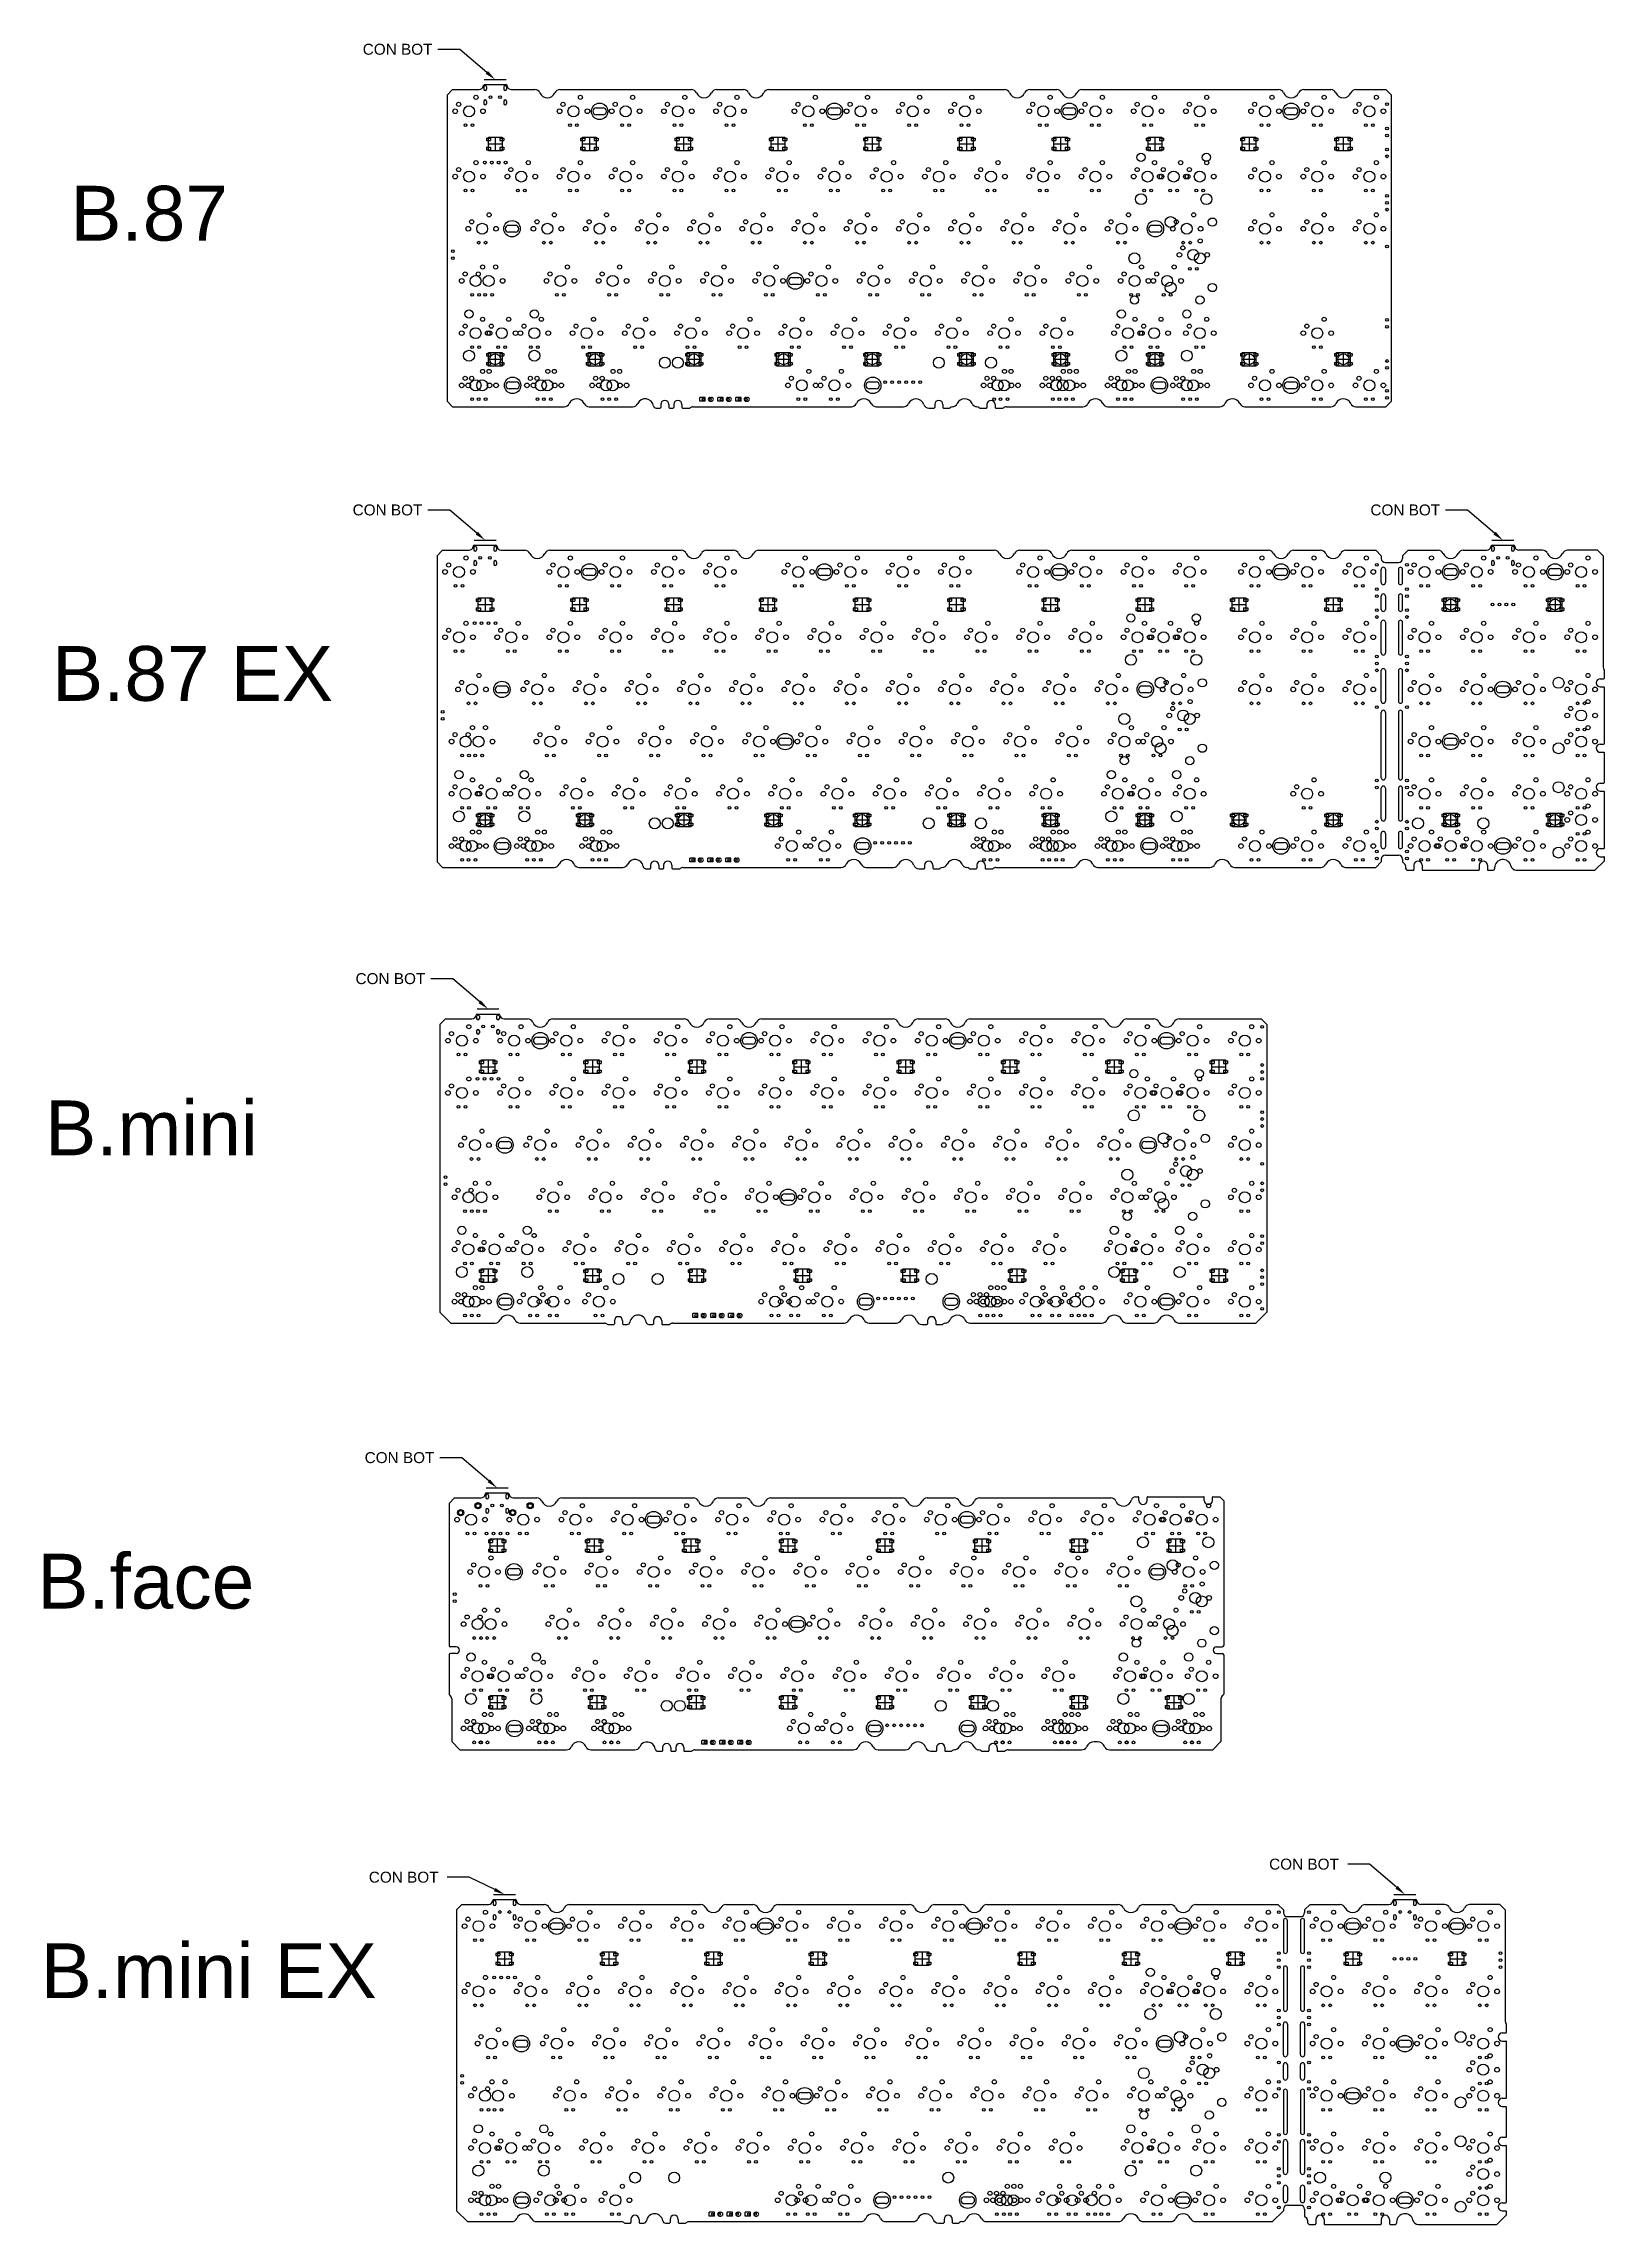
# Model space of a CAD drawing. Header units: millimetres. Extents: x 439 to 1009, y -82 to 714.
import ezdxf
from ezdxf import colors
from ezdxf.entities.mleader import LeaderData, LeaderLine
from ezdxf.math import Vec2, Vec3

# ---------------------------------------------------------------- set-up
doc = ezdxf.new("R2010")
doc.units = ezdxf.units.MM
for name, color, linetype in [('b87', 210, 'Continuous'), ('b87ex', 220, 'Continuous'), ('bmini', 150, 'Continuous'), ('BMINIEX', 20, 'Continuous'), ('face', 50, 'Continuous')]:
    doc.layers.add(name, color=color, linetype=linetype)
doc.styles.get("Standard").update_dxf_attribs({"font": 'arial.ttf'})

msp = doc.modelspace()

# ---------------------------------------------------------------- texts
at = {"char_height": 20, "attachment_point": 1}
for s, width, insert in [('B.87', 96.4666, (449.11, 661.85)), ('B.87 EX', 118.9148, (442.44, 493.89)), ('B.mini', 118.9148, (439.91, 328.04)), ('B.face', 118.9148, (437.03, 162.62)), ('B.mini EX', 151.4401, (438.29, 20.44))]:
    msp.add_mtext_dynamic_manual_height_columns(s, width=width, gutter_width=12.5, heights=[0], dxfattribs=dict(at, insert=insert))

# ---------------------------------------------------------------- blocks, each defined once
blk = doc.blocks.new('*U1')
at = {"layer": 'BMINIEX', "linetype": 'ByBlock'}
blk.add_line((15.68, 136.91), (7.68, 136.91), dxfattribs=at)
blk.add_lwpolyline([(24.98, 132.39), (15.68, 136.91)], dxfattribs=at)
at = {"layer": 'BMINIEX'}
blk.add_solid([(25.27, 132.99), (28.58, 130.64), (24.69, 131.79)], dxfattribs=at)
at = {"layer": 'BMINIEX', "linetype": 'Continuous'}
blk.add_text('CON BOT', height=4, dxfattribs=at).set_placement((-20.98, 134.94))
blk = doc.blocks.new('*U2')
at = {"layer": 'BMINIEX', "linetype": 'ByBlock'}
blk.add_line((344.3, 141.67), (336.3, 141.67), dxfattribs=at)
blk.add_lwpolyline([(354.15, 133.24), (344.3, 141.67)], dxfattribs=at)
at = {"layer": 'BMINIEX'}
blk.add_solid([(354.58, 133.74), (357.19, 130.64), (353.72, 132.73)], dxfattribs=at)
at = {"layer": 'BMINIEX', "linetype": 'Continuous'}
blk.add_text('CON BOT', height=4, dxfattribs=at).set_placement((307.63, 139.7))

# ---------------------------------------------------------------- linework, layer by layer
at = {"layer": 'b87', "color": 5}
msp.add_line((600.15, 700.62), (608.15, 700.62), dxfattribs=at)
at = {"layer": 'b87'}
for p, q in [((586.6, 694.97), (588.6, 696.97)), ((586.6, 694.97), (586.6, 583.21)), ((588.6, 696.97), (598.29, 696.97)), ((600.28, 698.77), (608.02, 698.77)), ((610.01, 696.97), (618.62, 696.97)), ((627.78, 696.97), (675.77, 696.97)), ((684.93, 696.97), (694.82, 696.97)), ((703.98, 696.97), (790.07, 696.97)), ((799.23, 696.97), (809.12, 696.97)), ((818.28, 696.97), (890.08, 696.97)), ((899.24, 696.97), (909.13, 696.97)), ((918.29, 696.97), (929.26, 696.97)), ((929.26, 696.97), (931.26, 694.97)), ((931.26, 583.21), (931.26, 694.97)), ((600.95, 679.24), (600.95, 678.34)), ((600.95, 679.24), (602.45, 679.24)), ((600.95, 678.34), (602.45, 678.34)), ((601.65, 679.64), (606.65, 679.64)), ((601.65, 674.64), (601.65, 679.64)), ((601.65, 677.14), (606.65, 677.14)), ((602.45, 679.24), (602.45, 678.34)), ((604.15, 679.64), (604.15, 674.64)), ((605.85, 679.24), (605.85, 678.34)), ((605.85, 679.24), (607.35, 679.24)), ((605.85, 678.34), (607.35, 678.34)), ((606.65, 679.64), (606.65, 674.64)), ((607.35, 679.24), (607.35, 678.34)), ((635.34, 679.24), (635.34, 678.34)), ((635.34, 679.24), (636.84, 679.24)), ((635.34, 678.34), (636.84, 678.34)), ((636.04, 679.64), (641.04, 679.64)), ((636.04, 674.64), (636.04, 679.64)), ((636.04, 677.14), (641.04, 677.14)), ((636.84, 679.24), (636.84, 678.34)), ((638.54, 679.64), (638.54, 674.64)), ((640.24, 679.24), (640.24, 678.34)), ((640.24, 679.24), (641.74, 679.24)), ((640.24, 678.34), (641.74, 678.34)), ((641.04, 679.64), (641.04, 674.64)), ((641.74, 679.24), (641.74, 678.34)), ((669.74, 679.24), (669.74, 678.34)), ((669.74, 679.24), (671.24, 679.24)), ((669.74, 678.34), (671.24, 678.34)), ((670.44, 679.64), (675.44, 679.64)), ((670.44, 674.64), (670.44, 679.64)), ((670.44, 677.14), (675.44, 677.14)), ((671.24, 679.24), (671.24, 678.34)), ((672.94, 679.64), (672.94, 674.64)), ((674.64, 679.24), (674.64, 678.34)), ((674.64, 679.24), (676.14, 679.24)), ((674.64, 678.34), (676.14, 678.34)), ((675.44, 679.64), (675.44, 674.64)), ((676.14, 679.24), (676.14, 678.34)), ((704.14, 679.24), (704.14, 678.34)), ((704.14, 679.24), (705.64, 679.24)), ((704.14, 678.34), (705.64, 678.34)), ((704.84, 679.64), (709.84, 679.64)), ((704.84, 674.64), (704.84, 679.64)), ((704.84, 677.14), (709.84, 677.14)), ((705.64, 679.24), (705.64, 678.34)), ((707.34, 679.64), (707.34, 674.64)), ((709.04, 679.24), (709.04, 678.34)), ((709.04, 679.24), (710.54, 679.24)), ((709.04, 678.34), (710.54, 678.34)), ((709.84, 679.64), (709.84, 674.64)), ((710.54, 679.24), (710.54, 678.34)), ((738.53, 679.24), (738.53, 678.34)), ((738.53, 679.24), (740.03, 679.24)), ((738.53, 678.34), (740.03, 678.34)), ((739.23, 679.64), (744.23, 679.64)), ((739.23, 674.64), (739.23, 679.64)), ((739.23, 677.14), (744.23, 677.14)), ((740.03, 679.24), (740.03, 678.34)), ((741.73, 679.64), (741.73, 674.64)), ((743.43, 679.24), (743.43, 678.34)), ((743.43, 679.24), (744.93, 679.24)), ((743.43, 678.34), (744.93, 678.34)), ((744.23, 679.64), (744.23, 674.64)), ((744.93, 679.24), (744.93, 678.34)), ((772.93, 679.24), (772.93, 678.34)), ((772.93, 679.24), (774.43, 679.24)), ((772.93, 678.34), (774.43, 678.34)), ((773.63, 679.64), (778.63, 679.64)), ((773.63, 674.64), (773.63, 679.64)), ((773.63, 677.14), (778.63, 677.14)), ((774.43, 679.24), (774.43, 678.34)), ((776.13, 679.64), (776.13, 674.64)), ((777.83, 679.24), (777.83, 678.34)), ((777.83, 679.24), (779.33, 679.24)), ((777.83, 678.34), (779.33, 678.34)), ((778.63, 679.64), (778.63, 674.64)), ((779.33, 679.24), (779.33, 678.34)), ((807.32, 679.24), (807.32, 678.34)), ((807.32, 679.24), (808.82, 679.24)), ((807.32, 678.34), (808.82, 678.34)), ((808.02, 679.64), (813.02, 679.64)), ((808.02, 674.64), (808.02, 679.64)), ((808.02, 677.14), (813.02, 677.14)), ((808.82, 679.24), (808.82, 678.34)), ((810.52, 679.64), (810.52, 674.64)), ((812.22, 679.24), (812.22, 678.34)), ((812.22, 679.24), (813.72, 679.24)), ((812.22, 678.34), (813.72, 678.34)), ((813.02, 679.64), (813.02, 674.64)), ((813.72, 679.24), (813.72, 678.34)), ((841.72, 679.24), (841.72, 678.34)), ((841.72, 679.24), (843.22, 679.24)), ((841.72, 678.34), (843.22, 678.34)), ((842.42, 679.64), (847.42, 679.64)), ((842.42, 674.64), (842.42, 679.64)), ((842.42, 677.14), (847.42, 677.14)), ((843.22, 679.24), (843.22, 678.34)), ((844.92, 679.64), (844.92, 674.64)), ((846.62, 679.24), (846.62, 678.34)), ((846.62, 679.24), (848.12, 679.24)), ((846.62, 678.34), (848.12, 678.34)), ((847.42, 679.64), (847.42, 674.64)), ((848.12, 679.24), (848.12, 678.34)), ((876.12, 679.24), (876.12, 678.34)), ((876.12, 679.24), (877.62, 679.24)), ((876.12, 678.34), (877.62, 678.34)), ((876.82, 679.64), (881.82, 679.64)), ((876.82, 674.64), (876.82, 679.64)), ((876.82, 677.14), (881.82, 677.14)), ((877.62, 679.24), (877.62, 678.34)), ((879.32, 679.64), (879.32, 674.64)), ((881.02, 679.24), (881.02, 678.34)), ((881.02, 679.24), (882.52, 679.24)), ((881.02, 678.34), (882.52, 678.34)), ((881.82, 679.64), (881.82, 674.64)), ((882.52, 679.24), (882.52, 678.34)), ((910.51, 679.24), (910.51, 678.34)), ((910.51, 679.24), (912.01, 679.24)), ((910.51, 678.34), (912.01, 678.34)), ((911.21, 679.64), (916.21, 679.64)), ((911.21, 674.64), (911.21, 679.64)), ((911.21, 677.14), (916.21, 677.14)), ((912.01, 679.24), (912.01, 678.34)), ((913.71, 679.64), (913.71, 674.64)), ((915.41, 679.24), (915.41, 678.34)), ((915.41, 679.24), (916.91, 679.24)), ((915.41, 678.34), (916.91, 678.34)), ((916.21, 679.64), (916.21, 674.64)), ((916.91, 679.24), (916.91, 678.34)), ((600.95, 675.94), (600.95, 675.04)), ((600.95, 675.94), (602.45, 675.94)), ((600.95, 675.04), (602.45, 675.04)), ((606.65, 674.64), (601.65, 674.64)), ((602.45, 675.94), (602.45, 675.04)), ((605.85, 675.94), (605.85, 675.04)), ((605.85, 675.94), (607.35, 675.94)), ((605.85, 675.04), (607.35, 675.04)), ((607.35, 675.94), (607.35, 675.04)), ((635.34, 675.94), (635.34, 675.04)), ((635.34, 675.94), (636.84, 675.94)), ((635.34, 675.04), (636.84, 675.04)), ((641.04, 674.64), (636.04, 674.64)), ((636.84, 675.94), (636.84, 675.04)), ((640.24, 675.94), (640.24, 675.04)), ((640.24, 675.94), (641.74, 675.94)), ((640.24, 675.04), (641.74, 675.04)), ((641.74, 675.94), (641.74, 675.04)), ((669.74, 675.94), (669.74, 675.04)), ((669.74, 675.94), (671.24, 675.94)), ((669.74, 675.04), (671.24, 675.04)), ((675.44, 674.64), (670.44, 674.64)), ((671.24, 675.94), (671.24, 675.04)), ((674.64, 675.94), (674.64, 675.04)), ((674.64, 675.94), (676.14, 675.94)), ((674.64, 675.04), (676.14, 675.04)), ((676.14, 675.94), (676.14, 675.04)), ((704.14, 675.94), (704.14, 675.04)), ((704.14, 675.94), (705.64, 675.94)), ((704.14, 675.04), (705.64, 675.04)), ((709.84, 674.64), (704.84, 674.64)), ((705.64, 675.94), (705.64, 675.04)), ((709.04, 675.94), (709.04, 675.04)), ((709.04, 675.94), (710.54, 675.94)), ((709.04, 675.04), (710.54, 675.04)), ((710.54, 675.94), (710.54, 675.04)), ((738.53, 675.94), (738.53, 675.04)), ((738.53, 675.94), (740.03, 675.94)), ((738.53, 675.04), (740.03, 675.04)), ((744.23, 674.64), (739.23, 674.64)), ((740.03, 675.94), (740.03, 675.04)), ((743.43, 675.94), (743.43, 675.04)), ((743.43, 675.94), (744.93, 675.94)), ((743.43, 675.04), (744.93, 675.04)), ((744.93, 675.94), (744.93, 675.04)), ((772.93, 675.94), (772.93, 675.04)), ((772.93, 675.94), (774.43, 675.94)), ((772.93, 675.04), (774.43, 675.04)), ((778.63, 674.64), (773.63, 674.64)), ((774.43, 675.94), (774.43, 675.04)), ((777.83, 675.94), (777.83, 675.04)), ((777.83, 675.94), (779.33, 675.94)), ((777.83, 675.04), (779.33, 675.04)), ((779.33, 675.94), (779.33, 675.04)), ((807.32, 675.94), (807.32, 675.04)), ((807.32, 675.94), (808.82, 675.94)), ((807.32, 675.04), (808.82, 675.04)), ((813.02, 674.64), (808.02, 674.64)), ((808.82, 675.94), (808.82, 675.04)), ((812.22, 675.94), (812.22, 675.04)), ((812.22, 675.94), (813.72, 675.94)), ((812.22, 675.04), (813.72, 675.04)), ((813.72, 675.94), (813.72, 675.04)), ((841.72, 675.94), (841.72, 675.04)), ((841.72, 675.94), (843.22, 675.94)), ((841.72, 675.04), (843.22, 675.04)), ((847.42, 674.64), (842.42, 674.64)), ((843.22, 675.94), (843.22, 675.04)), ((846.62, 675.94), (846.62, 675.04)), ((846.62, 675.94), (848.12, 675.94)), ((846.62, 675.04), (848.12, 675.04)), ((848.12, 675.94), (848.12, 675.04)), ((876.12, 675.94), (876.12, 675.04)), ((876.12, 675.94), (877.62, 675.94)), ((876.12, 675.04), (877.62, 675.04)), ((881.82, 674.64), (876.82, 674.64)), ((877.62, 675.94), (877.62, 675.04)), ((881.02, 675.94), (881.02, 675.04)), ((881.02, 675.94), (882.52, 675.94)), ((881.02, 675.04), (882.52, 675.04)), ((882.52, 675.94), (882.52, 675.04)), ((910.51, 675.94), (910.51, 675.04)), ((910.51, 675.94), (912.01, 675.94)), ((910.51, 675.04), (912.01, 675.04)), ((916.21, 674.64), (911.21, 674.64)), ((912.01, 675.94), (912.01, 675.04)), ((915.41, 675.94), (915.41, 675.04)), ((915.41, 675.94), (916.91, 675.94)), ((915.41, 675.04), (916.91, 675.04)), ((916.91, 675.94), (916.91, 675.04)), ((600.95, 600.66), (600.95, 599.76)), ((600.95, 600.66), (602.45, 600.66)), ((600.95, 599.76), (602.45, 599.76)), ((600.95, 597.36), (600.95, 596.46)), ((600.95, 597.36), (602.45, 597.36)), ((601.65, 601.06), (606.65, 601.06)), ((601.65, 596.06), (601.65, 601.06)), ((601.65, 598.56), (606.65, 598.56)), ((602.45, 600.66), (602.45, 599.76)), ((602.45, 597.36), (602.45, 596.46)), ((604.15, 601.06), (604.15, 596.06)), ((605.85, 600.66), (605.85, 599.76)), ((605.85, 600.66), (607.35, 600.66)), ((605.85, 599.76), (607.35, 599.76)), ((605.85, 597.36), (605.85, 596.46)), ((605.85, 597.36), (607.35, 597.36)), ((606.65, 601.06), (606.65, 596.06)), ((607.35, 600.66), (607.35, 599.76)), ((607.35, 597.36), (607.35, 596.46)), ((637.38, 600.66), (637.38, 599.76)), ((637.38, 600.66), (638.88, 600.66)), ((637.38, 599.76), (638.88, 599.76)), ((637.38, 597.36), (637.38, 596.46)), ((637.38, 597.36), (638.88, 597.36)), ((638.08, 601.06), (643.08, 601.06)), ((638.08, 596.06), (638.08, 601.06)), ((638.08, 598.56), (643.08, 598.56)), ((638.88, 600.66), (638.88, 599.76)), ((638.88, 597.36), (638.88, 596.46)), ((640.58, 601.06), (640.58, 596.06)), ((642.28, 600.66), (642.28, 599.76)), ((642.28, 600.66), (643.78, 600.66)), ((642.28, 599.76), (643.78, 599.76)), ((642.28, 597.36), (642.28, 596.46)), ((642.28, 597.36), (643.78, 597.36)), ((643.08, 601.06), (643.08, 596.06)), ((643.78, 600.66), (643.78, 599.76)), ((643.78, 597.36), (643.78, 596.46)), ((673.55, 600.66), (673.55, 599.76)), ((673.55, 600.66), (675.05, 600.66)), ((673.55, 599.76), (675.05, 599.76)), ((673.55, 597.36), (673.55, 596.46)), ((673.55, 597.36), (675.05, 597.36)), ((674.25, 601.06), (679.25, 601.06)), ((674.25, 596.06), (674.25, 601.06)), ((674.25, 598.56), (679.25, 598.56)), ((675.05, 600.66), (675.05, 599.76)), ((675.05, 597.36), (675.05, 596.46)), ((676.75, 601.06), (676.75, 596.06)), ((678.45, 600.66), (678.45, 599.76)), ((678.45, 600.66), (679.95, 600.66)), ((678.45, 599.76), (679.95, 599.76)), ((678.45, 597.36), (678.45, 596.46)), ((678.45, 597.36), (679.95, 597.36)), ((679.25, 601.06), (679.25, 596.06)), ((679.95, 600.66), (679.95, 599.76)), ((679.95, 597.36), (679.95, 596.46)), ((706.17, 600.66), (706.17, 599.76)), ((706.17, 600.66), (707.67, 600.66)), ((706.17, 599.76), (707.67, 599.76)), ((706.17, 597.36), (706.17, 596.46)), ((706.17, 597.36), (707.67, 597.36)), ((706.87, 601.06), (711.87, 601.06)), ((706.87, 596.06), (706.87, 601.06)), ((706.87, 598.56), (711.87, 598.56)), ((707.67, 600.66), (707.67, 599.76)), ((707.67, 597.36), (707.67, 596.46)), ((709.37, 601.06), (709.37, 596.06)), ((711.07, 600.66), (711.07, 599.76)), ((711.07, 600.66), (712.57, 600.66)), ((711.07, 599.76), (712.57, 599.76)), ((711.07, 597.36), (711.07, 596.46)), ((711.07, 597.36), (712.57, 597.36)), ((711.87, 601.06), (711.87, 596.06)), ((712.57, 600.66), (712.57, 599.76)), ((712.57, 597.36), (712.57, 596.46)), ((738.53, 600.66), (738.53, 599.76)), ((738.53, 600.66), (740.03, 600.66)), ((738.53, 599.76), (740.03, 599.76)), ((738.53, 597.36), (738.53, 596.46)), ((738.53, 597.36), (740.03, 597.36)), ((739.23, 601.06), (744.23, 601.06)), ((739.23, 596.06), (739.23, 601.06)), ((739.23, 598.56), (744.23, 598.56)), ((740.03, 600.66), (740.03, 599.76)), ((740.03, 597.36), (740.03, 596.46)), ((741.73, 601.06), (741.73, 596.06)), ((743.43, 600.66), (743.43, 599.76)), ((743.43, 600.66), (744.93, 600.66)), ((743.43, 599.76), (744.93, 599.76)), ((743.43, 597.36), (743.43, 596.46)), ((743.43, 597.36), (744.93, 597.36)), ((744.23, 601.06), (744.23, 596.06)), ((744.93, 600.66), (744.93, 599.76)), ((744.93, 597.36), (744.93, 596.46)), ((772.93, 600.66), (772.93, 599.76)), ((772.93, 600.66), (774.43, 600.66)), ((772.93, 599.76), (774.43, 599.76)), ((772.93, 597.36), (772.93, 596.46)), ((772.93, 597.36), (774.43, 597.36)), ((773.63, 601.06), (778.63, 601.06)), ((773.63, 596.06), (773.63, 601.06)), ((773.63, 598.56), (778.63, 598.56)), ((774.43, 600.66), (774.43, 599.76)), ((774.43, 597.36), (774.43, 596.46)), ((776.13, 601.06), (776.13, 596.06)), ((777.83, 600.66), (777.83, 599.76)), ((777.83, 600.66), (779.33, 600.66)), ((777.83, 599.76), (779.33, 599.76)), ((777.83, 597.36), (777.83, 596.46)), ((777.83, 597.36), (779.33, 597.36)), ((778.63, 601.06), (778.63, 596.06)), ((779.33, 600.66), (779.33, 599.76)), ((779.33, 597.36), (779.33, 596.46)), ((807.32, 600.66), (807.32, 599.76)), ((807.32, 600.66), (808.82, 600.66)), ((807.32, 599.76), (808.82, 599.76)), ((807.32, 597.36), (807.32, 596.46)), ((807.32, 597.36), (808.82, 597.36)), ((808.02, 601.06), (813.02, 601.06)), ((808.02, 596.06), (808.02, 601.06)), ((808.02, 598.56), (813.02, 598.56)), ((808.82, 600.66), (808.82, 599.76)), ((808.82, 597.36), (808.82, 596.46)), ((810.52, 601.06), (810.52, 596.06)), ((812.22, 600.66), (812.22, 599.76)), ((812.22, 600.66), (813.72, 600.66)), ((812.22, 599.76), (813.72, 599.76)), ((812.22, 597.36), (812.22, 596.46)), ((812.22, 597.36), (813.72, 597.36)), ((813.02, 601.06), (813.02, 596.06)), ((813.72, 600.66), (813.72, 599.76)), ((813.72, 597.36), (813.72, 596.46)), ((841.72, 600.66), (841.72, 599.76)), ((841.72, 600.66), (843.22, 600.66)), ((841.72, 599.76), (843.22, 599.76)), ((841.72, 597.36), (841.72, 596.46)), ((841.72, 597.36), (843.22, 597.36)), ((842.42, 601.06), (847.42, 601.06)), ((842.42, 596.06), (842.42, 601.06)), ((842.42, 598.56), (847.42, 598.56)), ((843.22, 600.66), (843.22, 599.76)), ((843.22, 597.36), (843.22, 596.46)), ((844.92, 601.06), (844.92, 596.06)), ((846.62, 600.66), (846.62, 599.76)), ((846.62, 600.66), (848.12, 600.66)), ((846.62, 599.76), (848.12, 599.76)), ((846.62, 597.36), (846.62, 596.46)), ((846.62, 597.36), (848.12, 597.36)), ((847.42, 601.06), (847.42, 596.06)), ((848.12, 600.66), (848.12, 599.76)), ((848.12, 597.36), (848.12, 596.46)), ((876.12, 600.66), (876.12, 599.76)), ((876.12, 600.66), (877.62, 600.66)), ((876.12, 599.76), (877.62, 599.76)), ((876.12, 597.36), (876.12, 596.46)), ((876.12, 597.36), (877.62, 597.36)), ((876.82, 601.06), (881.82, 601.06)), ((876.82, 596.06), (876.82, 601.06)), ((876.82, 598.56), (881.82, 598.56)), ((877.62, 600.66), (877.62, 599.76)), ((877.62, 597.36), (877.62, 596.46)), ((879.32, 601.06), (879.32, 596.06)), ((881.02, 600.66), (881.02, 599.76)), ((881.02, 600.66), (882.52, 600.66)), ((881.02, 599.76), (882.52, 599.76)), ((881.02, 597.36), (881.02, 596.46)), ((881.02, 597.36), (882.52, 597.36)), ((881.82, 601.06), (881.82, 596.06)), ((882.52, 600.66), (882.52, 599.76)), ((882.52, 597.36), (882.52, 596.46)), ((910.51, 600.66), (910.51, 599.76)), ((910.51, 600.66), (912.01, 600.66)), ((910.51, 599.76), (912.01, 599.76)), ((910.51, 597.36), (910.51, 596.46)), ((910.51, 597.36), (912.01, 597.36)), ((911.21, 601.06), (916.21, 601.06)), ((911.21, 596.06), (911.21, 601.06)), ((911.21, 598.56), (916.21, 598.56)), ((912.01, 600.66), (912.01, 599.76)), ((912.01, 597.36), (912.01, 596.46)), ((913.71, 601.06), (913.71, 596.06)), ((915.41, 600.66), (915.41, 599.76)), ((915.41, 600.66), (916.91, 600.66)), ((915.41, 599.76), (916.91, 599.76)), ((915.41, 597.36), (915.41, 596.46)), ((915.41, 597.36), (916.91, 597.36)), ((916.21, 601.06), (916.21, 596.06)), ((916.91, 600.66), (916.91, 599.76)), ((916.91, 597.36), (916.91, 596.46)), ((600.95, 596.46), (602.45, 596.46)), ((606.65, 596.06), (601.65, 596.06)), ((605.85, 596.46), (607.35, 596.46)), ((637.38, 596.46), (638.88, 596.46)), ((643.08, 596.06), (638.08, 596.06)), ((642.28, 596.46), (643.78, 596.46)), ((673.55, 596.46), (675.05, 596.46)), ((679.25, 596.06), (674.25, 596.06)), ((678.45, 596.46), (679.95, 596.46)), ((706.17, 596.46), (707.67, 596.46)), ((711.87, 596.06), (706.87, 596.06)), ((711.07, 596.46), (712.57, 596.46)), ((738.53, 596.46), (740.03, 596.46)), ((744.23, 596.06), (739.23, 596.06)), ((743.43, 596.46), (744.93, 596.46)), ((772.93, 596.46), (774.43, 596.46)), ((778.63, 596.06), (773.63, 596.06)), ((777.83, 596.46), (779.33, 596.46)), ((807.32, 596.46), (808.82, 596.46)), ((813.02, 596.06), (808.02, 596.06)), ((812.22, 596.46), (813.72, 596.46)), ((841.72, 596.46), (843.22, 596.46)), ((847.42, 596.06), (842.42, 596.06)), ((846.62, 596.46), (848.12, 596.46)), ((876.12, 596.46), (877.62, 596.46)), ((881.82, 596.06), (876.82, 596.06)), ((881.02, 596.46), (882.52, 596.46)), ((910.51, 596.46), (912.01, 596.46)), ((916.21, 596.06), (911.21, 596.06)), ((915.41, 596.46), (916.91, 596.46)), ((586.6, 583.21), (588.6, 581.21)), ((588.6, 581.21), (629.38, 581.21)), ((638.45, 581.21), (654.38, 581.21)), ((664.56, 582.05), (664.56, 580.91)), ((667.56, 582.05), (667.56, 580.91)), ((669.32, 582.05), (669.32, 580.91)), ((672.32, 582.05), (672.32, 580.91)), ((676.32, 581.21), (734.15, 581.21)), ((743.23, 581.21), (753.2, 581.21)), ((764.57, 582.05), (764.57, 580.91)), ((767.57, 582.05), (767.57, 580.91)), ((783.62, 582.05), (783.62, 580.91)), ((786.62, 582.05), (786.62, 580.91)), ((790.62, 581.21), (818.69, 581.21)), ((827.76, 581.21), (868.69, 581.21)), ((877.77, 581.21), (909.17, 581.21)), ((918.25, 581.21), (929.26, 581.21)), ((929.26, 581.21), (931.26, 583.21)), ((662.87, 580.71), (664.36, 580.71)), ((667.76, 580.71), (669.12, 580.71)), ((672.52, 580.71), (675, 580.71)), ((762.48, 580.71), (764.37, 580.71)), ((767.77, 580.71), (769.84, 580.71)), ((781.17, 580.71), (783.42, 580.71)), ((786.82, 580.71), (789.3, 580.71))]:
    msp.add_line(p, q, dxfattribs=at)
at = {"layer": 'b87', "color": 2}
for p, q in [((600, 697.92), (600, 697.12)), ((600, 692.67), (600, 691.87)), ((601, 697.92), (601, 697.12)), ((601, 692.67), (601, 691.87)), ((607.3, 697.92), (607.3, 697.12)), ((607.3, 692.67), (607.3, 691.87)), ((608.3, 697.92), (608.3, 697.12)), ((608.3, 692.67), (608.3, 691.87)), ((680.77, 584.65), (678.86, 584.65)), ((678.86, 583.25), (678.86, 584.65)), ((680.77, 583.25), (678.86, 583.25)), ((680.77, 583.25), (680.77, 584.65)), ((682.61, 584.65), (683.12, 584.65)), ((682.61, 583.25), (683.12, 583.25)), ((687.35, 584.65), (685.44, 584.65)), ((685.44, 583.25), (685.44, 584.65)), ((687.35, 583.25), (685.44, 583.25)), ((687.35, 583.25), (687.35, 584.65)), ((689.19, 584.65), (689.69, 584.65)), ((689.19, 583.25), (689.69, 583.25)), ((693.88, 584.65), (691.97, 584.65)), ((691.97, 583.25), (691.97, 584.65)), ((693.88, 583.25), (691.97, 583.25)), ((693.88, 583.25), (693.88, 584.65)), ((695.72, 584.65), (696.22, 584.65)), ((695.72, 583.25), (696.22, 583.25))]:
    msp.add_line(p, q, dxfattribs=at)
at = {"layer": 'b87', "color": 3}
for p, q in [((641, 690.29), (643.5, 690.29)), ((643.5, 687.8), (641, 687.8)), ((726.72, 690.29), (729.23, 690.29)), ((729.23, 687.8), (726.72, 687.8)), ((812.45, 690.29), (814.95, 690.29)), ((814.95, 687.8), (812.45, 687.8)), ((893.41, 690.29), (895.91, 690.29)), ((895.91, 687.8), (893.41, 687.8)), ((609.04, 647.43), (611.55, 647.43)), ((611.55, 644.94), (609.04, 644.94)), ((843.87, 647.43), (846.38, 647.43)), ((846.38, 644.94), (843.87, 644.94)), ((712.43, 628.38), (714.94, 628.38)), ((714.94, 625.89), (712.43, 625.89)), ((609.25, 590.28), (611.75, 590.28)), ((740.71, 590.28), (743.21, 590.28)), ((845.28, 590.28), (847.79, 590.28)), ((893.41, 590.28), (895.91, 590.28)), ((611.75, 587.79), (609.25, 587.79)), ((743.21, 587.79), (740.71, 587.79)), ((847.79, 587.79), (845.28, 587.79)), ((895.91, 587.79), (893.41, 587.79))]:
    msp.add_line(p, q, dxfattribs=at)
at = {"layer": 'b87'}
for centre, radius in [((597.16, 694.13), 0.75), ((635.26, 694.13), 0.75), ((654.31, 694.13), 0.75), ((673.36, 694.13), 0.75), ((692.41, 694.13), 0.75), ((720.99, 694.13), 0.75), ((740.04, 694.13), 0.75), ((759.09, 694.13), 0.75), ((778.14, 694.13), 0.75), ((806.71, 694.13), 0.75), ((825.76, 694.13), 0.75), ((844.81, 694.13), 0.75), ((863.86, 694.13), 0.75), ((887.68, 694.13), 0.75), ((906.73, 694.13), 0.75), ((925.78, 694.13), 0.75), ((589.54, 689.05), 0.85), ((590.81, 691.59), 0.75), ((594.62, 689.05), 2), ((593.35, 683.97), 0.5), ((595.89, 683.97), 0.5), ((599.7, 689.05), 0.85), ((627.64, 689.05), 0.85), ((628.91, 691.59), 0.75), ((632.72, 689.05), 2), ((631.45, 683.97), 0.5), ((633.99, 683.97), 0.5), ((637.8, 689.05), 0.85), ((646.69, 689.05), 0.85), ((647.96, 691.59), 0.75), ((651.77, 689.05), 2), ((650.5, 683.97), 0.5), ((653.04, 683.97), 0.5), ((656.85, 689.05), 0.85), ((665.74, 689.05), 0.85), ((667.01, 691.59), 0.75), ((670.82, 689.05), 2), ((669.55, 683.97), 0.5), ((672.09, 683.97), 0.5), ((675.9, 689.05), 0.85), ((684.79, 689.05), 0.85), ((686.06, 691.59), 0.75), ((689.87, 689.05), 2), ((688.6, 683.97), 0.5), ((691.14, 683.97), 0.5), ((694.95, 689.05), 0.85), ((713.37, 689.05), 0.85), ((714.64, 691.59), 0.75), ((718.45, 689.05), 2), ((717.18, 683.97), 0.5), ((719.72, 683.97), 0.5), ((723.53, 689.05), 0.85), ((732.42, 689.05), 0.85), ((733.69, 691.59), 0.75), ((737.5, 689.05), 2), ((736.23, 683.97), 0.5), ((738.77, 683.97), 0.5), ((742.58, 689.05), 0.85), ((751.47, 689.05), 0.85), ((752.74, 691.59), 0.75), ((756.55, 689.05), 2), ((755.28, 683.97), 0.5), ((757.82, 683.97), 0.5), ((761.63, 689.05), 0.85), ((770.52, 689.05), 0.85), ((771.79, 691.59), 0.75), ((775.6, 689.05), 2), ((774.33, 683.97), 0.5), ((776.87, 683.97), 0.5), ((780.68, 689.05), 0.85), ((799.09, 689.05), 0.85), ((800.36, 691.59), 0.75), ((804.17, 689.05), 2), ((802.9, 683.97), 0.5), ((805.44, 683.97), 0.5), ((809.25, 689.05), 0.85), ((818.14, 689.05), 0.85), ((819.41, 691.59), 0.75), ((823.22, 689.05), 2), ((821.95, 683.97), 0.5), ((824.49, 683.97), 0.5), ((828.3, 689.05), 0.85), ((837.19, 689.05), 0.85), ((838.46, 691.59), 0.75), ((842.27, 689.05), 2), ((841, 683.97), 0.5), ((843.54, 683.97), 0.5), ((847.35, 689.05), 0.85), ((856.24, 689.05), 0.85), ((857.51, 691.59), 0.75), ((861.32, 689.05), 2), ((860.05, 683.97), 0.5), ((862.59, 683.97), 0.5), ((866.4, 689.05), 0.85), ((880.06, 689.05), 0.85), ((881.33, 691.59), 0.75), ((885.14, 689.05), 2), ((883.87, 683.97), 0.5), ((886.41, 683.97), 0.5), ((890.22, 689.05), 0.85), ((899.11, 689.05), 0.85), ((900.38, 691.59), 0.75), ((904.19, 689.05), 2), ((902.92, 683.97), 0.5), ((905.46, 683.97), 0.5), ((909.27, 689.05), 0.85), ((918.16, 689.05), 0.85), ((919.43, 691.59), 0.75), ((923.24, 689.05), 2), ((921.97, 683.97), 0.5), ((924.51, 683.97), 0.5), ((928.32, 689.05), 0.85), ((597.16, 670.31), 0.75), ((616.21, 670.31), 0.75), ((635.26, 670.31), 0.75), ((654.31, 670.31), 0.75), ((673.36, 670.31), 0.75), ((692.41, 670.31), 0.75), ((711.46, 670.31), 0.75), ((730.51, 670.31), 0.75), ((749.56, 670.31), 0.75), ((768.61, 670.31), 0.75), ((787.66, 670.31), 0.75), ((806.71, 670.31), 0.75), ((825.76, 670.31), 0.75), ((839.86, 672.22), 1.5), ((844.81, 670.31), 0.75), ((854.34, 670.31), 0.75), ((863.74, 672.22), 1.5), ((863.86, 670.31), 0.75), ((887.68, 670.31), 0.75), ((906.73, 670.31), 0.75), ((925.78, 670.31), 0.75), ((589.54, 665.23), 0.85), ((590.81, 667.77), 0.75), ((594.62, 665.23), 2), ((593.35, 660.15), 0.5), ((595.89, 660.15), 0.5), ((599.7, 665.23), 0.85), ((608.59, 665.23), 0.85), ((609.86, 667.77), 0.75), ((613.67, 665.23), 2), ((612.4, 660.15), 0.5), ((614.94, 660.15), 0.5), ((618.75, 665.23), 0.85), ((627.64, 665.23), 0.85), ((628.91, 667.77), 0.75), ((632.72, 665.23), 2), ((631.45, 660.15), 0.5), ((633.99, 660.15), 0.5), ((637.8, 665.23), 0.85), ((646.69, 665.23), 0.85), ((647.96, 667.77), 0.75), ((651.77, 665.23), 2), ((650.5, 660.15), 0.5), ((653.04, 660.15), 0.5), ((656.85, 665.23), 0.85), ((665.74, 665.23), 0.85), ((667.01, 667.77), 0.75), ((670.82, 665.23), 2), ((669.55, 660.15), 0.5), ((672.09, 660.15), 0.5), ((675.9, 665.23), 0.85), ((684.79, 665.23), 0.85), ((686.06, 667.77), 0.75), ((689.87, 665.23), 2), ((688.6, 660.15), 0.5), ((691.14, 660.15), 0.5), ((694.95, 665.23), 0.85), ((703.84, 665.23), 0.85), ((705.11, 667.77), 0.75), ((708.92, 665.23), 2), ((707.65, 660.15), 0.5), ((710.19, 660.15), 0.5), ((714, 665.23), 0.85), ((722.89, 665.23), 0.85), ((724.16, 667.77), 0.75), ((727.97, 665.23), 2), ((726.7, 660.15), 0.5), ((729.24, 660.15), 0.5), ((733.05, 665.23), 0.85), ((741.94, 665.23), 0.85), ((743.21, 667.77), 0.75), ((747.02, 665.23), 2), ((745.75, 660.15), 0.5), ((748.29, 660.15), 0.5), ((752.1, 665.23), 0.85), ((760.99, 665.23), 0.85), ((762.26, 667.77), 0.75), ((766.07, 665.23), 2), ((764.8, 660.15), 0.5), ((767.34, 660.15), 0.5), ((771.15, 665.23), 0.85), ((780.04, 665.23), 0.85), ((781.31, 667.77), 0.75), ((785.12, 665.23), 2), ((783.85, 660.15), 0.5), ((786.39, 660.15), 0.5), ((790.2, 665.23), 0.85), ((799.09, 665.23), 0.85), ((800.36, 667.77), 0.75), ((804.17, 665.23), 2), ((802.9, 660.15), 0.5), ((805.44, 660.15), 0.5), ((809.25, 665.23), 0.85), ((818.14, 665.23), 0.85), ((819.41, 667.77), 0.75), ((823.22, 665.23), 2), ((821.95, 660.15), 0.5), ((824.49, 660.15), 0.5), ((828.3, 665.23), 0.85), ((837.19, 665.23), 0.85), ((838.46, 667.77), 0.75), ((842.27, 665.23), 2), ((841, 660.15), 0.5), ((843.54, 660.15), 0.5), ((846.72, 665.23), 0.85), ((847.35, 665.23), 0.85), ((847.99, 667.77), 0.75), ((851.8, 665.23), 2), ((850.53, 660.15), 0.5), ((853.07, 660.15), 0.5), ((856.24, 665.23), 0.85), ((856.88, 665.23), 0.85), ((857.51, 667.77), 0.75), ((861.32, 665.23), 2), ((860.05, 660.15), 0.5), ((862.59, 660.15), 0.5), ((866.4, 665.23), 0.85), ((880.06, 665.23), 0.85), ((881.33, 667.77), 0.75), ((885.14, 665.23), 2), ((883.87, 660.15), 0.5), ((886.41, 660.15), 0.5), ((890.22, 665.23), 0.85), ((899.11, 665.23), 0.85), ((900.38, 667.77), 0.75), ((904.19, 665.23), 2), ((902.92, 660.15), 0.5), ((905.46, 660.15), 0.5), ((909.27, 665.23), 0.85), ((918.16, 665.23), 0.85), ((919.43, 667.77), 0.75), ((923.24, 665.23), 2), ((921.97, 660.15), 0.5), ((924.51, 660.15), 0.5), ((928.32, 665.23), 0.85), ((839.86, 656.98), 2), ((863.74, 656.98), 2), ((594.31, 646.18), 0.85), ((595.58, 648.72), 0.75), ((599.39, 646.18), 2), ((601.93, 651.26), 0.75), ((604.47, 646.18), 0.85), ((618.12, 646.18), 0.85), ((619.39, 648.72), 0.75), ((623.2, 646.18), 2), ((625.74, 651.26), 0.75), ((628.28, 646.18), 0.85), ((637.17, 646.18), 0.85), ((638.44, 648.72), 0.75), ((642.25, 646.18), 2), ((644.79, 651.26), 0.75), ((647.33, 646.18), 0.85), ((656.22, 646.18), 0.85), ((657.49, 648.72), 0.75), ((661.3, 646.18), 2), ((663.84, 651.26), 0.75), ((666.38, 646.18), 0.85), ((675.27, 646.18), 0.85), ((676.54, 648.72), 0.75), ((680.35, 646.18), 2), ((682.89, 651.26), 0.75), ((685.43, 646.18), 0.85), ((694.32, 646.18), 0.85), ((695.59, 648.72), 0.75), ((699.4, 646.18), 2), ((701.94, 651.26), 0.75), ((704.48, 646.18), 0.85), ((713.37, 646.18), 0.85), ((714.64, 648.72), 0.75), ((718.45, 646.18), 2), ((720.99, 651.26), 0.75), ((723.53, 646.18), 0.85), ((732.42, 646.18), 0.85), ((733.69, 648.72), 0.75), ((737.5, 646.18), 2), ((740.04, 651.26), 0.75), ((742.58, 646.18), 0.85), ((751.47, 646.18), 0.85), ((752.74, 648.72), 0.75), ((756.55, 646.18), 2), ((759.09, 651.26), 0.75), ((761.63, 646.18), 0.85), ((770.52, 646.18), 0.85), ((771.79, 648.72), 0.75), ((775.6, 646.18), 2), ((778.14, 651.26), 0.75), ((780.68, 646.18), 0.85), ((789.57, 646.18), 0.85), ((790.84, 648.72), 0.75), ((794.65, 646.18), 2), ((797.19, 651.26), 0.75), ((799.73, 646.18), 0.85), ((808.62, 646.18), 0.85), ((809.89, 648.72), 0.75), ((813.7, 646.18), 2), ((816.24, 651.26), 0.75), ((818.78, 646.18), 0.85), ((827.67, 646.18), 0.85), ((828.94, 648.72), 0.75), ((832.75, 646.18), 2), ((835.29, 651.26), 0.75), ((837.83, 646.18), 0.85), ((850.69, 648.6), 2), ((851.48, 646.18), 0.85), ((852.75, 648.72), 0.75), ((856.56, 646.18), 2), ((859.1, 651.26), 0.75), ((861.64, 646.18), 0.85), ((865.93, 648.6), 1.5), ((880.06, 646.18), 0.85), ((881.33, 648.72), 0.75), ((885.14, 646.18), 2), ((887.68, 651.26), 0.75), ((890.22, 646.18), 0.85), ((899.11, 646.18), 0.85), ((900.38, 648.72), 0.75), ((904.19, 646.18), 2), ((906.73, 651.26), 0.75), ((909.27, 646.18), 0.85), ((918.16, 646.18), 0.85), ((919.43, 648.72), 0.75), ((923.24, 646.18), 2), ((925.78, 651.26), 0.75), ((928.32, 646.18), 0.85), ((598.12, 641.1), 0.5), ((600.66, 641.1), 0.5), ((621.93, 641.1), 0.5), ((624.47, 641.1), 0.5), ((640.98, 641.1), 0.5), ((643.52, 641.1), 0.5), ((660.03, 641.1), 0.5), ((662.57, 641.1), 0.5), ((679.08, 641.1), 0.5), ((681.62, 641.1), 0.5), ((698.13, 641.1), 0.5), ((700.67, 641.1), 0.5), ((717.18, 641.1), 0.5), ((719.72, 641.1), 0.5), ((736.23, 641.1), 0.5), ((738.77, 641.1), 0.5), ((755.28, 641.1), 0.5), ((757.82, 641.1), 0.5), ((774.33, 641.1), 0.5), ((776.87, 641.1), 0.5), ((793.38, 641.1), 0.5), ((795.92, 641.1), 0.5), ((812.43, 641.1), 0.5), ((814.97, 641.1), 0.5), ((831.48, 641.1), 0.5), ((834.02, 641.1), 0.5), ((837.48, 635.39), 2), ((853.86, 636.66), 0.85), ((855.13, 639.2), 0.75), ((855.29, 641.1), 0.5), ((858.94, 636.66), 2), ((857.83, 641.1), 0.5), ((861.36, 635.39), 2), ((861.48, 641.74), 0.75), ((864.02, 636.66), 0.85), ((883.87, 641.1), 0.5), ((886.41, 641.1), 0.5), ((902.92, 641.1), 0.5), ((905.46, 641.1), 0.5), ((921.97, 641.1), 0.5), ((924.51, 641.1), 0.5), ((593.19, 629.67), 0.75), ((597, 627.13), 2), ((597.96, 629.67), 0.75), ((599.54, 632.21), 0.75), ((601.77, 627.13), 2), ((604.31, 632.21), 0.75), ((624.15, 629.67), 0.75), ((627.96, 627.13), 2), ((630.5, 632.21), 0.75), ((643.2, 629.67), 0.75), ((647.01, 627.13), 2), ((649.55, 632.21), 0.75), ((662.25, 629.67), 0.75), ((666.06, 627.13), 2), ((668.6, 632.21), 0.75), ((681.3, 629.67), 0.75), ((685.11, 627.13), 2), ((687.65, 632.21), 0.75), ((700.35, 629.67), 0.75), ((704.16, 627.13), 2), ((706.7, 632.21), 0.75), ((719.4, 629.67), 0.75), ((723.21, 627.13), 2), ((725.75, 632.21), 0.75), ((738.45, 629.67), 0.75), ((742.26, 627.13), 2), ((744.8, 632.21), 0.75), ((757.5, 629.67), 0.75), ((761.31, 627.13), 2), ((763.85, 632.21), 0.75), ((776.55, 629.67), 0.75), ((780.36, 627.13), 2), ((782.9, 632.21), 0.75), ((795.6, 629.67), 0.75), ((799.41, 627.13), 2), ((801.95, 632.21), 0.75), ((814.65, 629.67), 0.75), ((818.46, 627.13), 2), ((821, 632.21), 0.75), ((833.7, 629.67), 0.75), ((837.51, 627.13), 2), ((840.05, 632.21), 0.75), ((845.61, 629.67), 0.75), ((849.42, 627.13), 2), ((851.96, 632.21), 0.75), ((857.67, 631.58), 0.5), ((860.21, 631.58), 0.5), ((591.92, 627.13), 0.85), ((595.73, 622.05), 0.5), ((598.27, 622.05), 0.5), ((600.5, 622.05), 0.5), ((603.04, 622.05), 0.5), ((606.85, 627.13), 0.85), ((622.88, 627.13), 0.85), ((626.69, 622.05), 0.5), ((629.23, 622.05), 0.5), ((633.04, 627.13), 0.85), ((641.93, 627.13), 0.85), ((645.74, 622.05), 0.5), ((648.28, 622.05), 0.5), ((652.09, 627.13), 0.85), ((660.98, 627.13), 0.85), ((664.79, 622.05), 0.5), ((667.33, 622.05), 0.5), ((671.14, 627.13), 0.85), ((680.03, 627.13), 0.85), ((683.84, 622.05), 0.5), ((686.38, 622.05), 0.5), ((690.19, 627.13), 0.85), ((699.08, 627.13), 0.85), ((702.89, 622.05), 0.5), ((705.43, 622.05), 0.5), ((709.24, 627.13), 0.85), ((718.13, 627.13), 0.85), ((721.94, 622.05), 0.5), ((724.48, 622.05), 0.5), ((728.29, 627.13), 0.85), ((737.18, 627.13), 0.85), ((740.99, 622.05), 0.5), ((743.53, 622.05), 0.5), ((747.34, 627.13), 0.85), ((756.23, 627.13), 0.85), ((760.04, 622.05), 0.5), ((762.58, 622.05), 0.5), ((766.39, 627.13), 0.85), ((775.28, 627.13), 0.85), ((779.09, 622.05), 0.5), ((781.63, 622.05), 0.5), ((785.44, 627.13), 0.85), ((794.33, 627.13), 0.85), ((798.14, 622.05), 0.5), ((800.68, 622.05), 0.5), ((804.49, 627.13), 0.85), ((813.38, 627.13), 0.85), ((817.19, 622.05), 0.5), ((819.73, 622.05), 0.5), ((823.54, 627.13), 0.85), ((832.43, 627.13), 0.85), ((836.24, 622.05), 0.5), ((837.48, 620.15), 1.5), ((838.78, 622.05), 0.5), ((842.59, 627.13), 0.85), ((844.34, 627.13), 0.85), ((848.15, 622.05), 0.5), ((850.69, 624.72), 2), ((850.69, 622.05), 0.5), ((854.5, 627.13), 0.85), ((861.36, 620.15), 1.5), ((865.93, 624.72), 1.5), ((594.59, 615.07), 1.5), ((599.54, 613.16), 0.75), ((609.07, 613.16), 0.75), ((618.47, 615.07), 1.5), ((620.98, 613.16), 0.75), ((640.03, 613.16), 0.75), ((659.08, 613.16), 0.75), ((678.13, 613.16), 0.75), ((697.18, 613.16), 0.75), ((716.23, 613.16), 0.75), ((735.28, 613.16), 0.75), ((754.33, 613.16), 0.75), ((773.38, 613.16), 0.75), ((792.43, 613.16), 0.75), ((811.48, 613.16), 0.75), ((832.72, 615.07), 1.5), ((837.67, 613.16), 0.75), ((847.19, 613.16), 0.75), ((856.59, 615.07), 1.5), ((863.86, 613.16), 0.75), ((906.73, 613.16), 0.75), ((591.92, 608.08), 0.85), ((593.19, 610.62), 0.75), ((601.45, 608.08), 0.85), ((601.45, 608.08), 0.85), ((602.08, 608.08), 0.85), ((602.72, 610.62), 0.75), ((611.61, 608.08), 0.85), ((613.36, 608.08), 0.85), ((614.63, 610.62), 0.75), ((618.44, 608.08), 2), ((623.52, 608.08), 0.85), ((632.41, 608.08), 0.85), ((633.68, 610.62), 0.75), ((637.49, 608.08), 2), ((642.57, 608.08), 0.85), ((651.46, 608.08), 0.85), ((652.73, 610.62), 0.75), ((656.54, 608.08), 2), ((661.62, 608.08), 0.85), ((670.51, 608.08), 0.85), ((671.78, 610.62), 0.75), ((675.59, 608.08), 2), ((680.67, 608.08), 0.85), ((689.56, 608.08), 0.85), ((690.83, 610.62), 0.75), ((694.64, 608.08), 2), ((699.72, 608.08), 0.85), ((708.61, 608.08), 0.85), ((709.88, 610.62), 0.75), ((713.69, 608.08), 2), ((718.77, 608.08), 0.85), ((727.66, 608.08), 0.85), ((728.93, 610.62), 0.75), ((732.74, 608.08), 2), ((737.82, 608.08), 0.85), ((746.71, 608.08), 0.85), ((747.98, 610.62), 0.75), ((751.79, 608.08), 2), ((756.87, 608.08), 0.85), ((765.76, 608.08), 0.85), ((767.03, 610.62), 0.75), ((770.84, 608.08), 2), ((775.92, 608.08), 0.85), ((784.81, 608.08), 0.85), ((786.08, 610.62), 0.75), ((789.89, 608.08), 2), ((794.97, 608.08), 0.85), ((803.86, 608.08), 0.85), ((805.13, 610.62), 0.75), ((808.94, 608.08), 2), ((814.02, 608.08), 0.85), ((830.05, 608.08), 0.85), ((831.32, 610.62), 0.75), ((839.57, 608.08), 0.85), ((840.21, 608.08), 0.85), ((840.84, 610.62), 0.75), ((849.73, 608.08), 0.85), ((856.24, 608.08), 0.85), ((857.51, 610.62), 0.75), ((861.32, 608.08), 2), ((866.4, 608.08), 0.85), ((899.11, 608.08), 0.85), ((900.38, 610.62), 0.75), ((904.19, 608.08), 2), ((909.27, 608.08), 0.85), ((594.59, 599.83), 2), ((595.73, 603), 0.5), ((598.27, 603), 0.5), ((604.15, 598.56), 2), ((605.26, 603), 0.5), ((607.8, 603), 0.5), ((618.47, 599.83), 2), ((617.17, 603), 0.5), ((619.71, 603), 0.5), ((636.22, 603), 0.5), ((638.76, 603), 0.5), ((640.58, 598.56), 2), ((655.27, 603), 0.5), ((657.81, 603), 0.5), ((666.06, 597.29), 2), ((670.82, 597.29), 2), ((674.32, 603), 0.5), ((676.75, 598.56), 2), ((676.86, 603), 0.5), ((693.37, 603), 0.5), ((695.91, 603), 0.5), ((709.37, 598.56), 2), ((712.42, 603), 0.5), ((714.96, 603), 0.5), ((731.47, 603), 0.5), ((734.01, 603), 0.5), ((741.73, 598.56), 2), ((750.52, 603), 0.5), ((753.06, 603), 0.5), ((766.07, 597.29), 2), ((769.57, 603), 0.5), ((772.11, 603), 0.5), ((776.13, 598.56), 2), ((785.12, 597.29), 2), ((788.62, 603), 0.5), ((791.16, 603), 0.5), ((807.67, 603), 0.5), ((810.52, 598.56), 2), ((810.21, 603), 0.5), ((832.72, 599.83), 2), ((833.86, 603), 0.5), ((836.4, 603), 0.5), ((843.38, 603), 0.5), ((844.92, 598.56), 2), ((845.92, 603), 0.5), ((856.59, 599.83), 2), ((860.05, 603), 0.5), ((862.59, 603), 0.5), ((879.32, 598.56), 2), ((902.92, 603), 0.5), ((905.46, 603), 0.5), ((913.71, 598.56), 2), ((591.92, 589.03), 0.85), ((593.19, 591.57), 0.75), ((594.31, 589.03), 0.85), ((595.58, 591.57), 0.75), ((597, 589.03), 2), ((599.39, 589.03), 2), ((599.54, 594.11), 0.75), ((601.93, 594.11), 0.75), ((602.08, 589.03), 0.85), ((604.47, 589.03), 0.85), ((615.74, 589.03), 0.85), ((617.01, 591.57), 0.75), ((618.12, 589.03), 0.85), ((619.39, 591.57), 0.75), ((620.82, 589.03), 2), ((623.2, 589.03), 2), ((623.36, 594.11), 0.75), ((625.74, 594.11), 0.75), ((625.9, 589.03), 0.85), ((628.28, 589.03), 0.85), ((639.55, 589.03), 0.85), ((640.82, 591.57), 0.75), ((641.93, 589.03), 0.85), ((643.2, 591.57), 0.75), ((644.63, 589.03), 2), ((647.01, 589.03), 2), ((647.17, 594.11), 0.75), ((649.55, 594.11), 0.75), ((649.71, 589.03), 0.85), ((652.09, 589.03), 0.85), ((710.99, 589.03), 0.85), ((712.26, 591.57), 0.75), ((716.07, 589.03), 2), ((718.61, 594.11), 0.75), ((721.15, 589.03), 0.85), ((722.89, 589.03), 0.85), ((724.16, 591.57), 0.75), ((727.97, 589.03), 2), ((730.51, 594.11), 0.75), ((733.05, 589.03), 0.85), ((782.42, 589.03), 0.85), ((783.69, 591.57), 0.75), ((784.81, 589.03), 0.85), ((786.08, 591.57), 0.75), ((787.5, 589.03), 2), ((789.89, 589.03), 2), ((790.04, 594.11), 0.75), ((792.43, 594.11), 0.75), ((792.58, 589.03), 0.85), ((794.97, 589.03), 0.85), ((803.86, 589.03), 0.85), ((805.13, 591.57), 0.75), ((806.24, 589.03), 0.85), ((807.51, 591.57), 0.75), ((808.94, 589.03), 2), ((809.89, 591.57), 0.75), ((811.32, 589.03), 2), ((811.48, 594.11), 0.75), ((813.7, 589.03), 2), ((813.86, 594.11), 0.75), ((816.24, 594.11), 0.75), ((816.4, 589.03), 0.85), ((818.78, 589.03), 0.85), ((827.67, 589.03), 0.85), ((828.94, 591.57), 0.75), ((830.05, 589.03), 0.85), ((831.32, 591.57), 0.75), ((832.75, 589.03), 2), ((835.13, 589.03), 2), ((835.29, 594.11), 0.75), ((837.67, 594.11), 0.75), ((837.83, 589.03), 0.85), ((840.21, 589.03), 0.85), ((851.48, 589.03), 0.85), ((852.75, 591.57), 0.75), ((853.86, 589.03), 0.85), ((855.13, 591.57), 0.75), ((856.56, 589.03), 2), ((858.94, 589.03), 2), ((859.1, 594.11), 0.75), ((861.48, 594.11), 0.75), ((861.64, 589.03), 0.85), ((864.02, 589.03), 0.85), ((880.06, 589.03), 0.85), ((881.33, 591.57), 0.75), ((887.68, 594.11), 0.75), ((890.22, 589.03), 0.85), ((899.11, 589.03), 0.85), ((900.38, 591.57), 0.75), ((904.19, 589.03), 2), ((906.73, 594.11), 0.75), ((909.27, 589.03), 0.85), ((918.16, 589.03), 0.85), ((919.43, 591.57), 0.75), ((923.24, 589.03), 2), ((925.78, 594.11), 0.75), ((928.32, 589.03), 0.85), ((595.73, 583.95), 0.5), ((598.12, 583.95), 0.5), ((600.66, 583.95), 0.5), ((619.55, 583.95), 0.5), ((621.93, 583.95), 0.5), ((624.47, 583.95), 0.5), ((643.36, 583.95), 0.5), ((645.74, 583.95), 0.5), ((648.28, 583.95), 0.5), ((714.8, 583.95), 0.5), ((717.34, 583.95), 0.5), ((726.7, 583.95), 0.5), ((729.24, 583.95), 0.5), ((786.23, 583.95), 0.5), ((788.62, 583.95), 0.5), ((791.16, 583.95), 0.5), ((807.67, 583.95), 0.5), ((810.05, 583.95), 0.5), ((812.59, 583.95), 0.5), ((814.97, 583.95), 0.5), ((831.48, 583.95), 0.5), ((834.02, 583.95), 0.5), ((836.4, 583.95), 0.5), ((855.29, 583.95), 0.5), ((857.83, 583.95), 0.5), ((860.21, 583.95), 0.5), ((883.87, 583.95), 0.5), ((886.41, 583.95), 0.5), ((902.92, 583.95), 0.5), ((905.46, 583.95), 0.5), ((921.97, 583.95), 0.5), ((924.51, 583.95), 0.5)]:
    msp.add_circle(centre, radius, dxfattribs=at)
at = {"layer": 'b87', "color": 2, "linetype": 'Continuous'}
for centre, radius in [((602.4, 694.22), 0.5), ((605.9, 694.22), 0.5), ((929.66, 691.65), 0.5), ((929.66, 682.76), 0.5), ((929.66, 680.22), 0.5), ((600.34, 670.31), 0.5), ((602.88, 670.31), 0.5), ((605.42, 670.31), 0.5), ((607.96, 670.31), 0.5), ((929.66, 675.14), 0.5), ((929.66, 672.6), 0.5), ((929.66, 658.22), 0.5), ((929.66, 655.68), 0.5), ((929.66, 653.14), 0.5), ((588.67, 638.02), 0.5), ((929.66, 639.71), 0.5), ((588.67, 635.48), 0.5), ((929.66, 612.91), 0.5), ((929.66, 610.37), 0.5), ((929.66, 597.92), 0.5), ((746.52, 590.18), 0.5), ((749.06, 590.18), 0.5), ((751.6, 590.18), 0.5), ((754.14, 590.18), 0.5), ((756.68, 590.18), 0.5), ((759.22, 590.18), 0.5), ((929.66, 595.38), 0.5), ((680.07, 583.95), 0.4), ((682.61, 583.95), 0.4), ((686.65, 583.95), 0.4), ((689.19, 583.95), 0.4), ((693.18, 583.95), 0.4), ((695.72, 583.95), 0.4), ((929.66, 587), 0.5), ((929.66, 584.46), 0.5)]:
    msp.add_circle(centre, radius, dxfattribs=at)
at = {"layer": 'b87', "color": 5}
for centre in [(642.25, 689.05), (727.97, 689.05), (813.7, 689.05), (894.66, 689.05), (610.3, 646.18), (845.13, 646.18), (713.69, 627.13), (610.5, 589.04), (741.96, 589.03), (846.54, 589.03), (894.66, 589.04)]:
    msp.add_circle(centre, 3, dxfattribs=at)
at = {"layer": 'b87', "color": 4}
for centre in [(597, 608.08), (606.53, 608.08), (835.13, 608.08), (844.65, 608.08), (885.14, 589.03)]:
    msp.add_circle(centre, 2, dxfattribs=at)
at = {"layer": 'b87'}
for centre, radius, start, end in [((598.29, 698.47), 1.5, 270, 354.26083), ((600.28, 698.27), 0.5, 90, 174.26083), ((608.02, 698.27), 0.5, 5.73917, 90), ((610.01, 698.47), 1.5, 185.73917, 270), ((618.62, 694.97), 2, 23.57818, 90), ((623.2, 696.97), 3, 203.57818, 336.42182), ((627.78, 694.97), 2, 90, 156.42182), ((675.77, 694.97), 2, 23.57818, 90), ((680.35, 696.97), 3, 203.57818, 336.42182), ((684.93, 694.97), 2, 90, 156.42182), ((694.82, 694.97), 2, 23.57818, 90), ((699.4, 696.97), 3, 203.57818, 336.42182), ((703.98, 694.97), 2, 90, 156.42182), ((790.07, 694.97), 2, 23.57818, 90), ((794.65, 696.97), 3, 203.57818, 336.42182), ((799.23, 694.97), 2, 90, 156.42182), ((809.12, 694.97), 2, 23.57818, 90), ((813.7, 696.97), 3, 203.57818, 336.42182), ((818.28, 694.97), 2, 90, 156.42182), ((890.08, 694.97), 2, 23.57818, 90), ((894.66, 696.97), 3, 203.57818, 336.42182), ((899.24, 694.97), 2, 90, 156.42182), ((909.13, 694.97), 2, 23.57818, 90), ((913.71, 696.97), 3, 203.57818, 336.42182), ((918.29, 694.97), 2, 90, 156.42182), ((629.38, 583.21), 2, 270, 335.16541), ((633.91, 581.11), 3, 24.83459, 155.16541), ((638.45, 583.21), 2, 204.83459, 270), ((654.38, 583.21), 2, 270, 335.16541), ((658.92, 581.11), 3, 8.62693, 155.16541), ((662.87, 581.71), 1, 188.62693, 270), ((666.06, 582.05), 1.5, 0, 180), ((670.82, 582.05), 1.5, 0, 180), ((676.32, 579.71), 1.5, 90, 131.40962), ((734.15, 583.21), 2, 270, 335.16541), ((738.69, 581.11), 3, 24.83459, 155.16541), ((743.23, 583.21), 2, 204.83459, 270), ((753.2, 583.21), 2, 270, 335.16541), ((757.74, 581.11), 3, 18.66292, 155.16541), ((762.48, 582.71), 2, 198.66292, 270), ((766.07, 582.05), 1.5, 0, 180), ((771.16, 579.71), 1.5, 93.2731, 131.40962), ((770.96, 583.2), 2, 273.2731, 335.23748), ((775.5, 581.11), 3, 24.76252, 155.23748), ((780.05, 583.2), 2, 204.76252, 266.7269), ((779.85, 579.71), 1.5, 48.59038, 86.7269), ((785.12, 582.05), 1.5, 0, 180), ((790.62, 579.71), 1.5, 90, 131.40962), ((818.69, 583.21), 2, 270, 335.16541), ((823.22, 581.11), 3, 24.83459, 155.16541), ((827.76, 583.21), 2, 204.83459, 270), ((868.69, 583.21), 2, 270, 335.16541), ((873.23, 581.11), 3, 24.83459, 155.16541), ((877.77, 583.21), 2, 204.83459, 270), ((909.17, 583.21), 2, 270, 335.16541), ((913.71, 581.11), 3, 24.83459, 155.16541), ((918.25, 583.21), 2, 204.83459, 270), ((664.36, 580.91), 0.2, 270, 0), ((667.76, 580.91), 0.2, 180, 270), ((669.12, 580.91), 0.2, 270, 0), ((672.52, 580.91), 0.2, 180, 270), ((675, 581.21), 0.5, 270, 311.40962), ((764.37, 580.91), 0.2, 270, 0), ((767.77, 580.91), 0.2, 180, 270), ((769.84, 581.21), 0.5, 270, 311.40962), ((781.17, 581.21), 0.5, 228.59038, 270), ((783.42, 580.91), 0.2, 270, 0), ((786.82, 580.91), 0.2, 180, 270), ((789.3, 581.21), 0.5, 270, 311.40962)]:
    msp.add_arc(centre, radius, start, end, dxfattribs=at)
at = {"layer": 'b87', "color": 2, "linetype": 'Continuous'}
for centre, start, end in [((600.5, 697.92), 0, 180), ((600.5, 697.12), 180, 0), ((600.5, 692.67), 0, 180), ((607.8, 697.92), 0, 180), ((607.8, 697.12), 180, 0), ((607.8, 692.67), 0, 180), ((600.5, 691.87), 180, 0), ((607.8, 691.87), 180, 0)]:
    msp.add_arc(centre, 0.5, start, end, dxfattribs=at)
at = {"layer": 'b87', "color": 3}
for centre, start, end in [((641, 689.05), 90, 270), ((643.5, 689.05), 270, 90), ((726.72, 689.05), 90, 270), ((729.23, 689.05), 270, 90), ((812.45, 689.05), 90, 270), ((814.95, 689.05), 270, 90), ((893.41, 689.05), 90, 270), ((895.91, 689.05), 270, 90), ((609.04, 646.18), 90, 270), ((611.55, 646.18), 270, 90), ((843.87, 646.18), 90, 270), ((846.38, 646.18), 270, 90), ((712.43, 627.13), 90, 270), ((714.94, 627.13), 270, 90), ((609.25, 589.04), 90, 270), ((611.75, 589.04), 270, 90), ((740.71, 589.03), 90, 270), ((743.21, 589.03), 270, 90), ((845.28, 589.03), 90, 270), ((847.79, 589.03), 270, 90), ((893.41, 589.04), 90, 270), ((895.91, 589.04), 270, 90)]:
    msp.add_arc(centre, 1.24, start, end, dxfattribs=at)
at = {"layer": 'b87', "color": 2}
for centre, start, end in [((682.61, 583.95), 90, 180), ((682.61, 583.95), 180, 270), ((683.12, 583.95), 360, 90), ((683.12, 583.95), 270, 360), ((689.19, 583.95), 90, 180), ((689.19, 583.95), 180, 270), ((689.69, 583.95), 360, 90), ((689.69, 583.95), 270, 360), ((695.72, 583.95), 90, 180), ((695.72, 583.95), 180, 270), ((696.22, 583.95), 360, 90), ((696.22, 583.95), 270, 360)]:
    msp.add_arc(centre, 0.7, start, end, dxfattribs=at)
at = {"layer": 'b87'}
msp.add_point((741.73, 677.14), dxfattribs=at)
at = {"layer": 'b87ex'}
for p, q in [((584.91, 528.85), (582.91, 526.85)), ((582.91, 526.85), (582.91, 415.09)), ((584.91, 528.85), (594.61, 528.85)), ((596.6, 530.65), (604.33, 530.65)), ((606.32, 528.85), (614.93, 528.85)), ((624.1, 528.85), (672.08, 528.85)), ((681.25, 528.85), (691.13, 528.85)), ((700.3, 528.85), (786.38, 528.85)), ((795.55, 528.85), (805.43, 528.85)), ((814.6, 528.85), (886.39, 528.85)), ((895.56, 528.85), (905.44, 528.85)), ((914.61, 528.85), (925.58, 528.85)), ((925.58, 528.85), (927.58, 526.85)), ((927.58, 526.85), (927.58, 525.85)), ((937.34, 528.85), (935.34, 526.85)), ((935.34, 526.85), (935.34, 525.85)), ((937.34, 528.85), (948.31, 528.85)), ((957.47, 528.85), (966.08, 528.85)), ((968.07, 530.65), (975.8, 530.65)), ((986.41, 528.85), (977.79, 528.85)), ((1006.54, 528.85), (995.57, 528.85)), ((1006.54, 528.85), (1008.54, 526.85)), ((1008.54, 526.85), (1008.54, 486.2)), ((929.07, 524.39), (933.84, 524.39)), ((597.26, 511.12), (597.26, 510.22)), ((597.26, 511.12), (598.76, 511.12)), ((597.26, 510.22), (598.76, 510.22)), ((597.96, 511.52), (602.96, 511.52)), ((597.96, 506.52), (597.96, 511.52)), ((598.76, 511.12), (598.76, 510.22)), ((600.46, 511.52), (600.46, 506.52)), ((602.16, 511.12), (602.16, 510.22)), ((602.16, 511.12), (603.66, 511.12)), ((602.16, 510.22), (603.66, 510.22)), ((602.96, 511.52), (602.96, 506.52)), ((603.66, 511.12), (603.66, 510.22)), ((631.66, 511.12), (631.66, 510.22)), ((631.66, 511.12), (633.16, 511.12)), ((631.66, 510.22), (633.16, 510.22)), ((632.36, 511.52), (637.36, 511.52)), ((632.36, 506.52), (632.36, 511.52)), ((633.16, 511.12), (633.16, 510.22)), ((634.86, 511.52), (634.86, 506.52)), ((636.56, 511.12), (636.56, 510.22)), ((636.56, 511.12), (638.06, 511.12)), ((636.56, 510.22), (638.06, 510.22)), ((637.36, 511.52), (637.36, 506.52)), ((638.06, 511.12), (638.06, 510.22)), ((666.05, 511.12), (666.05, 510.22)), ((666.05, 511.12), (667.55, 511.12)), ((666.05, 510.22), (667.55, 510.22)), ((666.75, 511.52), (671.75, 511.52)), ((666.75, 506.52), (666.75, 511.52)), ((667.55, 511.12), (667.55, 510.22)), ((669.25, 511.52), (669.25, 506.52)), ((670.95, 511.12), (670.95, 510.22)), ((670.95, 511.12), (672.45, 511.12)), ((670.95, 510.22), (672.45, 510.22)), ((671.75, 511.52), (671.75, 506.52)), ((672.45, 511.12), (672.45, 510.22)), ((700.45, 511.12), (700.45, 510.22)), ((700.45, 511.12), (701.95, 511.12)), ((700.45, 510.22), (701.95, 510.22)), ((701.15, 511.52), (706.15, 511.52)), ((701.15, 506.52), (701.15, 511.52)), ((701.95, 511.12), (701.95, 510.22)), ((703.65, 511.52), (703.65, 506.52)), ((705.35, 511.12), (705.35, 510.22)), ((705.35, 511.12), (706.85, 511.12)), ((705.35, 510.22), (706.85, 510.22)), ((706.15, 511.52), (706.15, 506.52)), ((706.85, 511.12), (706.85, 510.22)), ((734.85, 511.12), (734.85, 510.22)), ((734.85, 511.12), (736.35, 511.12)), ((734.85, 510.22), (736.35, 510.22)), ((735.55, 511.52), (740.55, 511.52)), ((735.55, 506.52), (735.55, 511.52)), ((736.35, 511.12), (736.35, 510.22)), ((738.05, 511.52), (738.05, 506.52)), ((739.75, 511.12), (739.75, 510.22)), ((739.75, 511.12), (741.25, 511.12)), ((739.75, 510.22), (741.25, 510.22)), ((740.55, 511.52), (740.55, 506.52)), ((741.25, 511.12), (741.25, 510.22)), ((769.24, 511.12), (769.24, 510.22)), ((769.24, 511.12), (770.74, 511.12)), ((769.24, 510.22), (770.74, 510.22)), ((769.94, 511.52), (774.94, 511.52)), ((769.94, 506.52), (769.94, 511.52)), ((770.74, 511.12), (770.74, 510.22)), ((772.44, 511.52), (772.44, 506.52)), ((774.14, 511.12), (774.14, 510.22)), ((774.14, 511.12), (775.64, 511.12)), ((774.14, 510.22), (775.64, 510.22)), ((774.94, 511.52), (774.94, 506.52)), ((775.64, 511.12), (775.64, 510.22)), ((803.64, 511.12), (803.64, 510.22)), ((803.64, 511.12), (805.14, 511.12)), ((803.64, 510.22), (805.14, 510.22)), ((804.34, 511.52), (809.34, 511.52)), ((804.34, 506.52), (804.34, 511.52)), ((805.14, 511.12), (805.14, 510.22)), ((806.84, 511.52), (806.84, 506.52)), ((808.54, 511.12), (808.54, 510.22)), ((808.54, 511.12), (810.04, 511.12)), ((808.54, 510.22), (810.04, 510.22)), ((809.34, 511.52), (809.34, 506.52)), ((810.04, 511.12), (810.04, 510.22)), ((838.03, 511.12), (838.03, 510.22)), ((838.03, 511.12), (839.53, 511.12)), ((838.03, 510.22), (839.53, 510.22)), ((838.73, 511.52), (843.73, 511.52)), ((838.73, 506.52), (838.73, 511.52)), ((839.53, 511.12), (839.53, 510.22)), ((841.23, 511.52), (841.23, 506.52)), ((842.93, 511.12), (842.93, 510.22)), ((842.93, 511.12), (844.43, 511.12)), ((842.93, 510.22), (844.43, 510.22)), ((843.73, 511.52), (843.73, 506.52)), ((844.43, 511.12), (844.43, 510.22)), ((872.43, 511.12), (872.43, 510.22)), ((872.43, 511.12), (873.93, 511.12)), ((872.43, 510.22), (873.93, 510.22)), ((873.13, 511.52), (878.13, 511.52)), ((873.13, 506.52), (873.13, 511.52)), ((873.93, 511.12), (873.93, 510.22)), ((875.63, 511.52), (875.63, 506.52)), ((877.33, 511.12), (877.33, 510.22)), ((877.33, 511.12), (878.83, 511.12)), ((877.33, 510.22), (878.83, 510.22)), ((878.13, 511.52), (878.13, 506.52)), ((878.83, 511.12), (878.83, 510.22)), ((906.83, 511.12), (906.83, 510.22)), ((906.83, 511.12), (908.33, 511.12)), ((906.83, 510.22), (908.33, 510.22)), ((907.53, 511.52), (912.53, 511.52)), ((907.53, 506.52), (907.53, 511.52)), ((908.33, 511.12), (908.33, 510.22)), ((910.03, 511.52), (910.03, 506.52)), ((911.73, 511.12), (911.73, 510.22)), ((911.73, 511.12), (913.23, 511.12)), ((911.73, 510.22), (913.23, 510.22)), ((912.53, 511.52), (912.53, 506.52)), ((913.23, 511.12), (913.23, 510.22)), ((949.69, 511.12), (949.69, 510.22)), ((949.69, 511.12), (951.19, 511.12)), ((949.69, 510.22), (951.19, 510.22)), ((950.39, 511.52), (955.39, 511.52)), ((950.39, 506.52), (950.39, 511.52)), ((951.19, 511.12), (951.19, 510.22)), ((952.89, 511.52), (952.89, 506.52)), ((954.59, 511.12), (954.59, 510.22)), ((954.59, 511.12), (956.09, 511.12)), ((954.59, 510.22), (956.09, 510.22)), ((955.39, 511.52), (955.39, 506.52)), ((956.09, 511.12), (956.09, 510.22)), ((987.79, 511.12), (987.79, 510.22)), ((987.79, 511.12), (989.29, 511.12)), ((987.79, 510.22), (989.29, 510.22)), ((988.49, 511.52), (993.49, 511.52)), ((988.49, 506.52), (988.49, 511.52)), ((989.29, 511.12), (989.29, 510.22)), ((990.99, 511.52), (990.99, 506.52)), ((992.69, 511.12), (992.69, 510.22)), ((992.69, 511.12), (994.19, 511.12)), ((992.69, 510.22), (994.19, 510.22)), ((993.49, 511.52), (993.49, 506.52)), ((994.19, 511.12), (994.19, 510.22)), ((597.26, 507.82), (597.26, 506.92)), ((597.26, 507.82), (598.76, 507.82)), ((597.26, 506.92), (598.76, 506.92)), ((597.96, 509.02), (602.96, 509.02)), ((602.96, 506.52), (597.96, 506.52)), ((598.76, 507.82), (598.76, 506.92)), ((602.16, 507.82), (602.16, 506.92)), ((602.16, 507.82), (603.66, 507.82)), ((602.16, 506.92), (603.66, 506.92)), ((603.66, 507.82), (603.66, 506.92)), ((631.66, 507.82), (631.66, 506.92)), ((631.66, 507.82), (633.16, 507.82)), ((631.66, 506.92), (633.16, 506.92)), ((632.36, 509.02), (637.36, 509.02)), ((637.36, 506.52), (632.36, 506.52)), ((633.16, 507.82), (633.16, 506.92)), ((636.56, 507.82), (636.56, 506.92)), ((636.56, 507.82), (638.06, 507.82)), ((636.56, 506.92), (638.06, 506.92)), ((638.06, 507.82), (638.06, 506.92)), ((666.05, 507.82), (666.05, 506.92)), ((666.05, 507.82), (667.55, 507.82)), ((666.05, 506.92), (667.55, 506.92)), ((666.75, 509.02), (671.75, 509.02)), ((671.75, 506.52), (666.75, 506.52)), ((667.55, 507.82), (667.55, 506.92)), ((670.95, 507.82), (670.95, 506.92)), ((670.95, 507.82), (672.45, 507.82)), ((670.95, 506.92), (672.45, 506.92)), ((672.45, 507.82), (672.45, 506.92)), ((700.45, 507.82), (700.45, 506.92)), ((700.45, 507.82), (701.95, 507.82)), ((700.45, 506.92), (701.95, 506.92)), ((701.15, 509.02), (706.15, 509.02)), ((706.15, 506.52), (701.15, 506.52)), ((701.95, 507.82), (701.95, 506.92)), ((705.35, 507.82), (705.35, 506.92)), ((705.35, 507.82), (706.85, 507.82)), ((705.35, 506.92), (706.85, 506.92)), ((706.85, 507.82), (706.85, 506.92)), ((734.85, 507.82), (734.85, 506.92)), ((734.85, 507.82), (736.35, 507.82)), ((734.85, 506.92), (736.35, 506.92)), ((735.55, 509.02), (740.55, 509.02)), ((740.55, 506.52), (735.55, 506.52)), ((736.35, 507.82), (736.35, 506.92)), ((739.75, 507.82), (739.75, 506.92)), ((739.75, 507.82), (741.25, 507.82)), ((739.75, 506.92), (741.25, 506.92)), ((741.25, 507.82), (741.25, 506.92)), ((769.24, 507.82), (769.24, 506.92)), ((769.24, 507.82), (770.74, 507.82)), ((769.24, 506.92), (770.74, 506.92)), ((769.94, 509.02), (774.94, 509.02)), ((774.94, 506.52), (769.94, 506.52)), ((770.74, 507.82), (770.74, 506.92)), ((774.14, 507.82), (774.14, 506.92)), ((774.14, 507.82), (775.64, 507.82)), ((774.14, 506.92), (775.64, 506.92)), ((775.64, 507.82), (775.64, 506.92)), ((803.64, 507.82), (803.64, 506.92)), ((803.64, 507.82), (805.14, 507.82)), ((803.64, 506.92), (805.14, 506.92)), ((804.34, 509.02), (809.34, 509.02)), ((809.34, 506.52), (804.34, 506.52)), ((805.14, 507.82), (805.14, 506.92)), ((808.54, 507.82), (808.54, 506.92)), ((808.54, 507.82), (810.04, 507.82)), ((808.54, 506.92), (810.04, 506.92)), ((810.04, 507.82), (810.04, 506.92)), ((838.03, 507.82), (838.03, 506.92)), ((838.03, 507.82), (839.53, 507.82)), ((838.03, 506.92), (839.53, 506.92)), ((838.73, 509.02), (843.73, 509.02)), ((843.73, 506.52), (838.73, 506.52)), ((839.53, 507.82), (839.53, 506.92)), ((842.93, 507.82), (842.93, 506.92)), ((842.93, 507.82), (844.43, 507.82)), ((842.93, 506.92), (844.43, 506.92)), ((844.43, 507.82), (844.43, 506.92)), ((872.43, 507.82), (872.43, 506.92)), ((872.43, 507.82), (873.93, 507.82)), ((872.43, 506.92), (873.93, 506.92)), ((873.13, 509.02), (878.13, 509.02)), ((878.13, 506.52), (873.13, 506.52)), ((873.93, 507.82), (873.93, 506.92)), ((877.33, 507.82), (877.33, 506.92)), ((877.33, 507.82), (878.83, 507.82)), ((877.33, 506.92), (878.83, 506.92)), ((878.83, 507.82), (878.83, 506.92)), ((906.83, 507.82), (906.83, 506.92)), ((906.83, 507.82), (908.33, 507.82)), ((906.83, 506.92), (908.33, 506.92)), ((907.53, 509.02), (912.53, 509.02)), ((912.53, 506.52), (907.53, 506.52)), ((908.33, 507.82), (908.33, 506.92)), ((911.73, 507.82), (911.73, 506.92)), ((911.73, 507.82), (913.23, 507.82)), ((911.73, 506.92), (913.23, 506.92)), ((913.23, 507.82), (913.23, 506.92)), ((949.69, 507.82), (949.69, 506.92)), ((949.69, 507.82), (951.19, 507.82)), ((949.69, 506.92), (951.19, 506.92)), ((950.39, 509.02), (955.39, 509.02)), ((955.39, 506.52), (950.39, 506.52)), ((951.19, 507.82), (951.19, 506.92)), ((954.59, 507.82), (954.59, 506.92)), ((954.59, 507.82), (956.09, 507.82)), ((954.59, 506.92), (956.09, 506.92)), ((956.09, 507.82), (956.09, 506.92)), ((987.79, 507.82), (987.79, 506.92)), ((987.79, 507.82), (989.29, 507.82)), ((987.79, 506.92), (989.29, 506.92)), ((988.49, 509.02), (993.49, 509.02)), ((993.49, 506.52), (988.49, 506.52)), ((989.29, 507.82), (989.29, 506.92)), ((992.69, 507.82), (992.69, 506.92)), ((992.69, 507.82), (994.19, 507.82)), ((992.69, 506.92), (994.19, 506.92)), ((994.19, 507.82), (994.19, 506.92)), ((1007.5, 481.97), (1008.8, 481.97)), ((1007.5, 478.97), (1008.8, 478.97)), ((1009, 482.17), (1009, 484.92)), ((1009, 458.3), (1009, 478.77)), ((1007.5, 458.1), (1008.8, 458.1)), ((1007.5, 455.1), (1008.8, 455.1)), ((1009, 444.07), (1009, 454.9)), ((1007.5, 443.87), (1008.8, 443.87)), ((1007.5, 440.87), (1008.8, 440.87)), ((1009, 420.2), (1009, 440.67)), ((597.26, 432.54), (597.26, 431.64)), ((597.26, 432.54), (598.76, 432.54)), ((597.26, 431.64), (598.76, 431.64)), ((597.96, 432.94), (602.96, 432.94)), ((597.96, 427.94), (597.96, 432.94)), ((597.96, 430.44), (602.96, 430.44)), ((598.76, 432.54), (598.76, 431.64)), ((600.46, 432.94), (600.46, 427.94)), ((602.16, 432.54), (602.16, 431.64)), ((602.16, 432.54), (603.66, 432.54)), ((602.16, 431.64), (603.66, 431.64)), ((602.96, 432.94), (602.96, 427.94)), ((603.66, 432.54), (603.66, 431.64)), ((633.69, 432.54), (633.69, 431.64)), ((633.69, 432.54), (635.19, 432.54)), ((633.69, 431.64), (635.19, 431.64)), ((634.39, 432.94), (639.39, 432.94)), ((634.39, 427.94), (634.39, 432.94)), ((634.39, 430.44), (639.39, 430.44)), ((635.19, 432.54), (635.19, 431.64)), ((636.89, 432.94), (636.89, 427.94)), ((638.59, 432.54), (638.59, 431.64)), ((638.59, 432.54), (640.09, 432.54)), ((638.59, 431.64), (640.09, 431.64)), ((639.39, 432.94), (639.39, 427.94)), ((640.09, 432.54), (640.09, 431.64)), ((669.86, 432.54), (669.86, 431.64)), ((669.86, 432.54), (671.36, 432.54)), ((669.86, 431.64), (671.36, 431.64)), ((670.56, 432.94), (675.56, 432.94)), ((670.56, 427.94), (670.56, 432.94)), ((670.56, 430.44), (675.56, 430.44)), ((671.36, 432.54), (671.36, 431.64)), ((673.06, 432.94), (673.06, 427.94)), ((674.76, 432.54), (674.76, 431.64)), ((674.76, 432.54), (676.26, 432.54)), ((674.76, 431.64), (676.26, 431.64)), ((675.56, 432.94), (675.56, 427.94)), ((676.26, 432.54), (676.26, 431.64)), ((702.48, 432.54), (702.48, 431.64)), ((702.48, 432.54), (703.98, 432.54)), ((702.48, 431.64), (703.98, 431.64)), ((703.18, 432.94), (708.18, 432.94)), ((703.18, 427.94), (703.18, 432.94)), ((703.18, 430.44), (708.18, 430.44)), ((703.98, 432.54), (703.98, 431.64)), ((705.68, 432.94), (705.68, 427.94)), ((707.38, 432.54), (707.38, 431.64)), ((707.38, 432.54), (708.88, 432.54)), ((707.38, 431.64), (708.88, 431.64)), ((708.18, 432.94), (708.18, 427.94)), ((708.88, 432.54), (708.88, 431.64)), ((734.85, 432.54), (734.85, 431.64)), ((734.85, 432.54), (736.35, 432.54)), ((734.85, 431.64), (736.35, 431.64)), ((735.55, 432.94), (740.55, 432.94)), ((735.55, 427.94), (735.55, 432.94)), ((735.55, 430.44), (740.55, 430.44)), ((736.35, 432.54), (736.35, 431.64)), ((738.05, 432.94), (738.05, 427.94)), ((739.75, 432.54), (739.75, 431.64)), ((739.75, 432.54), (741.25, 432.54)), ((739.75, 431.64), (741.25, 431.64)), ((740.55, 432.94), (740.55, 427.94)), ((741.25, 432.54), (741.25, 431.64)), ((769.24, 432.54), (769.24, 431.64)), ((769.24, 432.54), (770.74, 432.54)), ((769.24, 431.64), (770.74, 431.64)), ((769.94, 432.94), (774.94, 432.94)), ((769.94, 427.94), (769.94, 432.94)), ((769.94, 430.44), (774.94, 430.44)), ((770.74, 432.54), (770.74, 431.64)), ((772.44, 432.94), (772.44, 427.94)), ((774.14, 432.54), (774.14, 431.64)), ((774.14, 432.54), (775.64, 432.54)), ((774.14, 431.64), (775.64, 431.64)), ((774.94, 432.94), (774.94, 427.94)), ((775.64, 432.54), (775.64, 431.64)), ((803.64, 432.54), (803.64, 431.64)), ((803.64, 432.54), (805.14, 432.54)), ((803.64, 431.64), (805.14, 431.64)), ((804.34, 432.94), (809.34, 432.94)), ((804.34, 427.94), (804.34, 432.94)), ((804.34, 430.44), (809.34, 430.44)), ((805.14, 432.54), (805.14, 431.64)), ((806.84, 432.94), (806.84, 427.94)), ((808.54, 432.54), (808.54, 431.64)), ((808.54, 432.54), (810.04, 432.54)), ((808.54, 431.64), (810.04, 431.64)), ((809.34, 432.94), (809.34, 427.94)), ((810.04, 432.54), (810.04, 431.64)), ((838.03, 432.54), (838.03, 431.64)), ((838.03, 432.54), (839.53, 432.54)), ((838.03, 431.64), (839.53, 431.64)), ((838.73, 432.94), (843.73, 432.94)), ((838.73, 427.94), (838.73, 432.94)), ((838.73, 430.44), (843.73, 430.44)), ((839.53, 432.54), (839.53, 431.64)), ((841.23, 432.94), (841.23, 427.94)), ((842.93, 432.54), (842.93, 431.64)), ((842.93, 432.54), (844.43, 432.54)), ((842.93, 431.64), (844.43, 431.64)), ((843.73, 432.94), (843.73, 427.94)), ((844.43, 432.54), (844.43, 431.64)), ((872.43, 432.54), (872.43, 431.64)), ((872.43, 432.54), (873.93, 432.54)), ((872.43, 431.64), (873.93, 431.64)), ((873.13, 432.94), (878.13, 432.94)), ((873.13, 427.94), (873.13, 432.94)), ((873.13, 430.44), (878.13, 430.44)), ((873.93, 432.54), (873.93, 431.64)), ((875.63, 432.94), (875.63, 427.94)), ((877.33, 432.54), (877.33, 431.64)), ((877.33, 432.54), (878.83, 432.54)), ((877.33, 431.64), (878.83, 431.64)), ((878.13, 432.94), (878.13, 427.94)), ((878.83, 432.54), (878.83, 431.64)), ((906.83, 432.54), (906.83, 431.64)), ((906.83, 432.54), (908.33, 432.54)), ((906.83, 431.64), (908.33, 431.64)), ((907.53, 432.94), (912.53, 432.94)), ((907.53, 427.94), (907.53, 432.94)), ((907.53, 430.44), (912.53, 430.44)), ((908.33, 432.54), (908.33, 431.64)), ((910.03, 432.94), (910.03, 427.94)), ((911.73, 432.54), (911.73, 431.64)), ((911.73, 432.54), (913.23, 432.54)), ((911.73, 431.64), (913.23, 431.64)), ((912.53, 432.94), (912.53, 427.94)), ((913.23, 432.54), (913.23, 431.64)), ((949.69, 432.54), (949.69, 431.64)), ((949.69, 432.54), (951.19, 432.54)), ((949.69, 431.64), (951.19, 431.64)), ((950.39, 432.94), (955.39, 432.94)), ((950.39, 427.94), (950.39, 432.94)), ((950.39, 430.44), (955.39, 430.44)), ((951.19, 432.54), (951.19, 431.64)), ((952.89, 432.94), (952.89, 427.94)), ((954.59, 432.54), (954.59, 431.64)), ((954.59, 432.54), (956.09, 432.54)), ((954.59, 431.64), (956.09, 431.64)), ((955.39, 432.94), (955.39, 427.94)), ((956.09, 432.54), (956.09, 431.64)), ((987.79, 432.54), (987.79, 431.64)), ((987.79, 432.54), (989.29, 432.54)), ((987.79, 431.64), (989.29, 431.64)), ((988.49, 432.94), (993.49, 432.94)), ((988.49, 427.94), (988.49, 432.94)), ((988.49, 430.44), (993.49, 430.44)), ((989.29, 432.54), (989.29, 431.64)), ((990.99, 432.94), (990.99, 427.94)), ((992.69, 432.54), (992.69, 431.64)), ((992.69, 432.54), (994.19, 432.54)), ((992.69, 431.64), (994.19, 431.64)), ((993.49, 432.94), (993.49, 427.94)), ((994.19, 432.54), (994.19, 431.64)), ((597.26, 429.24), (597.26, 428.34)), ((597.26, 429.24), (598.76, 429.24)), ((597.26, 428.34), (598.76, 428.34)), ((602.96, 427.94), (597.96, 427.94)), ((598.76, 429.24), (598.76, 428.34)), ((602.16, 429.24), (602.16, 428.34)), ((602.16, 429.24), (603.66, 429.24)), ((602.16, 428.34), (603.66, 428.34)), ((603.66, 429.24), (603.66, 428.34)), ((633.69, 429.24), (633.69, 428.34)), ((633.69, 429.24), (635.19, 429.24)), ((633.69, 428.34), (635.19, 428.34)), ((639.39, 427.94), (634.39, 427.94)), ((635.19, 429.24), (635.19, 428.34)), ((638.59, 429.24), (638.59, 428.34)), ((638.59, 429.24), (640.09, 429.24)), ((638.59, 428.34), (640.09, 428.34)), ((640.09, 429.24), (640.09, 428.34)), ((669.86, 429.24), (669.86, 428.34)), ((669.86, 429.24), (671.36, 429.24)), ((669.86, 428.34), (671.36, 428.34)), ((675.56, 427.94), (670.56, 427.94)), ((671.36, 429.24), (671.36, 428.34)), ((674.76, 429.24), (674.76, 428.34)), ((674.76, 429.24), (676.26, 429.24)), ((674.76, 428.34), (676.26, 428.34)), ((676.26, 429.24), (676.26, 428.34)), ((702.48, 429.24), (702.48, 428.34)), ((702.48, 429.24), (703.98, 429.24)), ((702.48, 428.34), (703.98, 428.34)), ((708.18, 427.94), (703.18, 427.94)), ((703.98, 429.24), (703.98, 428.34)), ((707.38, 429.24), (707.38, 428.34)), ((707.38, 429.24), (708.88, 429.24)), ((707.38, 428.34), (708.88, 428.34)), ((708.88, 429.24), (708.88, 428.34)), ((734.85, 429.24), (734.85, 428.34)), ((734.85, 429.24), (736.35, 429.24)), ((734.85, 428.34), (736.35, 428.34)), ((740.55, 427.94), (735.55, 427.94)), ((736.35, 429.24), (736.35, 428.34)), ((739.75, 429.24), (739.75, 428.34)), ((739.75, 429.24), (741.25, 429.24)), ((739.75, 428.34), (741.25, 428.34)), ((741.25, 429.24), (741.25, 428.34)), ((769.24, 429.24), (769.24, 428.34)), ((769.24, 429.24), (770.74, 429.24)), ((769.24, 428.34), (770.74, 428.34)), ((774.94, 427.94), (769.94, 427.94)), ((770.74, 429.24), (770.74, 428.34)), ((774.14, 429.24), (774.14, 428.34)), ((774.14, 429.24), (775.64, 429.24)), ((774.14, 428.34), (775.64, 428.34)), ((775.64, 429.24), (775.64, 428.34)), ((803.64, 429.24), (803.64, 428.34)), ((803.64, 429.24), (805.14, 429.24)), ((803.64, 428.34), (805.14, 428.34)), ((809.34, 427.94), (804.34, 427.94)), ((805.14, 429.24), (805.14, 428.34)), ((808.54, 429.24), (808.54, 428.34)), ((808.54, 429.24), (810.04, 429.24)), ((808.54, 428.34), (810.04, 428.34)), ((810.04, 429.24), (810.04, 428.34)), ((838.03, 429.24), (838.03, 428.34)), ((838.03, 429.24), (839.53, 429.24)), ((838.03, 428.34), (839.53, 428.34)), ((843.73, 427.94), (838.73, 427.94)), ((839.53, 429.24), (839.53, 428.34)), ((842.93, 429.24), (842.93, 428.34)), ((842.93, 429.24), (844.43, 429.24)), ((842.93, 428.34), (844.43, 428.34)), ((844.43, 429.24), (844.43, 428.34)), ((872.43, 429.24), (872.43, 428.34)), ((872.43, 429.24), (873.93, 429.24)), ((872.43, 428.34), (873.93, 428.34)), ((878.13, 427.94), (873.13, 427.94)), ((873.93, 429.24), (873.93, 428.34)), ((877.33, 429.24), (877.33, 428.34)), ((877.33, 429.24), (878.83, 429.24)), ((877.33, 428.34), (878.83, 428.34)), ((878.83, 429.24), (878.83, 428.34)), ((906.83, 429.24), (906.83, 428.34)), ((906.83, 429.24), (908.33, 429.24)), ((906.83, 428.34), (908.33, 428.34)), ((912.53, 427.94), (907.53, 427.94)), ((908.33, 429.24), (908.33, 428.34)), ((911.73, 429.24), (911.73, 428.34)), ((911.73, 429.24), (913.23, 429.24)), ((911.73, 428.34), (913.23, 428.34)), ((913.23, 429.24), (913.23, 428.34)), ((949.69, 429.24), (949.69, 428.34)), ((949.69, 429.24), (951.19, 429.24)), ((949.69, 428.34), (951.19, 428.34)), ((955.39, 427.94), (950.39, 427.94)), ((951.19, 429.24), (951.19, 428.34)), ((954.59, 429.24), (954.59, 428.34)), ((954.59, 429.24), (956.09, 429.24)), ((954.59, 428.34), (956.09, 428.34)), ((956.09, 429.24), (956.09, 428.34)), ((987.79, 429.24), (987.79, 428.34)), ((987.79, 429.24), (989.29, 429.24)), ((987.79, 428.34), (989.29, 428.34)), ((993.49, 427.94), (988.49, 427.94)), ((989.29, 429.24), (989.29, 428.34)), ((992.69, 429.24), (992.69, 428.34)), ((992.69, 429.24), (994.19, 429.24)), ((992.69, 428.34), (994.19, 428.34)), ((994.19, 429.24), (994.19, 428.34)), ((582.91, 415.09), (584.91, 413.09)), ((660.88, 413.93), (660.88, 412.79)), ((663.88, 413.93), (663.88, 412.79)), ((665.64, 413.93), (665.64, 412.79)), ((668.64, 413.93), (668.64, 412.79)), ((760.89, 413.93), (760.89, 412.79)), ((763.89, 413.93), (763.89, 412.79)), ((779.94, 413.93), (779.94, 412.79)), ((782.94, 413.93), (782.94, 412.79)), ((927.58, 415.09), (925.58, 413.09)), ((927.58, 416.09), (927.58, 415.09)), ((929.07, 417.55), (933.84, 417.55)), ((935.34, 416.09), (935.34, 415.09)), ((935.34, 415.09), (935.98, 414.44)), ((939.45, 413.93), (939.45, 412.29)), ((942.45, 413.93), (942.45, 412.29)), ((963.33, 413.93), (963.33, 412.29)), ((966.33, 413.93), (966.33, 412.29)), ((1009, 415.55), (1005.54, 412.09)), ((1007.5, 420), (1008.8, 420)), ((1007.5, 417), (1008.8, 417)), ((1009, 415.55), (1009, 416.8)), ((584.91, 413.09), (625.69, 413.09)), ((634.77, 413.09), (650.69, 413.09)), ((659.19, 412.59), (660.68, 412.59)), ((664.08, 412.59), (665.44, 412.59)), ((668.84, 412.59), (671.31, 412.59)), ((672.64, 413.09), (730.47, 413.09)), ((739.54, 413.09), (749.52, 413.09)), ((758.79, 412.59), (760.69, 412.59)), ((764.09, 412.59), (766.16, 412.59)), ((777.48, 412.59), (779.74, 412.59)), ((783.14, 412.59), (785.61, 412.59)), ((786.94, 413.09), (815, 413.09)), ((824.08, 413.09), (865.01, 413.09)), ((874.08, 413.09), (905.49, 413.09)), ((914.56, 413.09), (925.58, 413.09)), ((936.57, 412.59), (936.57, 413.03)), ((937.07, 412.09), (939.25, 412.09)), ((942.65, 412.09), (963.13, 412.09)), ((966.53, 412.09), (968.44, 412.09)), ((968.94, 412.99), (968.94, 412.59)), ((976.82, 412.09), (1005.54, 412.09))]:
    msp.add_line(p, q, dxfattribs=at)
at = {"layer": 'b87ex', "color": 2}
for p, q in [((596.31, 529.8), (596.31, 529)), ((597.31, 529.8), (597.31, 529)), ((603.61, 529.8), (603.61, 529)), ((604.61, 529.8), (604.61, 529)), ((967.79, 529.8), (967.79, 529)), ((968.79, 529.8), (968.79, 529)), ((975.09, 529.8), (975.09, 529)), ((976.09, 529.8), (976.09, 529)), ((596.31, 524.55), (596.31, 523.75)), ((597.31, 524.55), (597.31, 523.75)), ((603.61, 524.55), (603.61, 523.75)), ((604.61, 524.55), (604.61, 523.75)), ((927.58, 517.04), (927.58, 521.89)), ((929.08, 521.89), (929.08, 517.04)), ((933.84, 521.89), (933.84, 517.04)), ((935.34, 517.04), (935.34, 521.89)), ((967.79, 524.55), (967.79, 523.75)), ((968.79, 524.55), (968.79, 523.75)), ((975.09, 524.55), (975.09, 523.75)), ((976.09, 524.55), (976.09, 523.75)), ((927.58, 507.28), (927.58, 512.14)), ((929.08, 512.14), (929.08, 507.28)), ((933.84, 512.14), (933.84, 507.28)), ((935.34, 507.28), (935.34, 512.14)), ((927.58, 491.36), (927.58, 502.56)), ((929.08, 502.56), (929.08, 491.36)), ((933.84, 502.56), (933.84, 491.36)), ((935.34, 491.36), (935.34, 502.56)), ((927.58, 473.73), (927.58, 484.93)), ((929.08, 484.93), (929.08, 473.73)), ((933.84, 484.93), (933.84, 473.73)), ((935.34, 473.73), (935.34, 484.93)), ((927.58, 445.79), (927.58, 469.69)), ((929.08, 469.69), (929.08, 445.79)), ((933.84, 469.69), (933.84, 445.79)), ((935.34, 445.79), (935.34, 469.69)), ((927.58, 430.81), (927.58, 442.01)), ((929.08, 442.01), (929.08, 430.81)), ((933.84, 442.01), (933.84, 430.81)), ((935.34, 430.81), (935.34, 442.01)), ((927.58, 420.65), (927.58, 425.5)), ((929.08, 425.5), (929.08, 420.65)), ((933.84, 425.5), (933.84, 420.65)), ((935.34, 420.65), (935.34, 425.5)), ((677.08, 416.53), (675.18, 416.53)), ((675.18, 415.13), (675.18, 416.53)), ((677.08, 415.13), (675.18, 415.13)), ((677.08, 415.13), (677.08, 416.53)), ((678.92, 416.53), (679.43, 416.53)), ((678.92, 415.13), (679.43, 415.13)), ((683.66, 416.53), (681.76, 416.53)), ((681.76, 415.13), (681.76, 416.53)), ((683.66, 415.13), (681.76, 415.13)), ((683.66, 415.13), (683.66, 416.53)), ((685.5, 416.53), (686.01, 416.53)), ((685.5, 415.13), (686.01, 415.13)), ((690.19, 416.53), (688.28, 416.53)), ((688.28, 415.13), (688.28, 416.53)), ((690.19, 415.13), (688.28, 415.13)), ((690.19, 415.13), (690.19, 416.53)), ((692.03, 416.53), (692.54, 416.53)), ((692.03, 415.13), (692.54, 415.13))]:
    msp.add_line(p, q, dxfattribs=at)
at = {"layer": 'b87ex', "color": 5}
for p, q in [((596.46, 532.5), (604.46, 532.5)), ((967.94, 532.5), (975.94, 532.5))]:
    msp.add_line(p, q, dxfattribs=at)
at = {"layer": 'b87ex', "color": 3}
for p, q in [((637.31, 522.17), (639.81, 522.17)), ((639.81, 519.68), (637.31, 519.68)), ((723.04, 522.17), (725.54, 522.17)), ((725.54, 519.68), (723.04, 519.68)), ((808.76, 522.17), (811.26, 522.17)), ((811.26, 519.68), (808.76, 519.68)), ((889.72, 522.17), (892.23, 522.17)), ((892.23, 519.68), (889.72, 519.68)), ((951.64, 522.17), (954.14, 522.17)), ((954.14, 519.68), (951.64, 519.68)), ((989.74, 522.17), (992.24, 522.17)), ((992.24, 519.68), (989.74, 519.68)), ((605.36, 479.31), (607.86, 479.31)), ((840.19, 479.31), (842.69, 479.31)), ((970.69, 479.31), (973.19, 479.31)), ((607.86, 476.82), (605.36, 476.82)), ((842.69, 476.82), (840.19, 476.82)), ((973.19, 476.82), (970.69, 476.82)), ((708.75, 460.26), (711.25, 460.26)), ((711.25, 457.77), (708.75, 457.77)), ((951.64, 460.26), (954.14, 460.26)), ((954.14, 457.77), (951.64, 457.77)), ((605.56, 422.16), (608.06, 422.16)), ((737.02, 422.16), (739.52, 422.16)), ((841.6, 422.16), (844.1, 422.16)), ((889.72, 422.16), (892.23, 422.16)), ((970.69, 422.16), (973.19, 422.16)), ((608.06, 419.67), (605.56, 419.67)), ((739.52, 419.67), (737.02, 419.67)), ((844.1, 419.67), (841.6, 419.67)), ((892.23, 419.67), (889.72, 419.67)), ((973.19, 419.67), (970.69, 419.67))]:
    msp.add_line(p, q, dxfattribs=at)
at = {"layer": 'b87ex'}
for centre, radius in [((593.48, 526), 0.75), ((631.58, 526), 0.75), ((650.63, 526), 0.75), ((669.68, 526), 0.75), ((688.73, 526), 0.75), ((717.3, 526), 0.75), ((736.35, 526), 0.75), ((755.4, 526), 0.75), ((774.45, 526), 0.75), ((803.03, 526), 0.75), ((822.08, 526), 0.75), ((841.13, 526), 0.75), ((860.18, 526), 0.75), ((883.99, 526), 0.75), ((903.04, 526), 0.75), ((922.09, 526), 0.75), ((945.9, 526), 0.75), ((964.95, 526), 0.75), ((984, 526), 0.75), ((1003.05, 526), 0.75), ((585.86, 520.92), 0.85), ((587.13, 523.46), 0.75), ((590.94, 520.92), 2), ((596.02, 520.92), 0.85), ((623.96, 520.92), 0.85), ((625.23, 523.46), 0.75), ((629.04, 520.92), 2), ((634.12, 520.92), 0.85), ((643.01, 520.92), 0.85), ((644.28, 523.46), 0.75), ((648.09, 520.92), 2), ((653.17, 520.92), 0.85), ((662.06, 520.92), 0.85), ((663.33, 523.46), 0.75), ((667.14, 520.92), 2), ((672.22, 520.92), 0.85), ((681.11, 520.92), 0.85), ((682.38, 523.46), 0.75), ((686.19, 520.92), 2), ((691.27, 520.92), 0.85), ((709.68, 520.92), 0.85), ((710.95, 523.46), 0.75), ((714.76, 520.92), 2), ((719.84, 520.92), 0.85), ((728.73, 520.92), 0.85), ((730, 523.46), 0.75), ((733.81, 520.92), 2), ((738.89, 520.92), 0.85), ((747.78, 520.92), 0.85), ((749.05, 523.46), 0.75), ((752.86, 520.92), 2), ((757.94, 520.92), 0.85), ((766.83, 520.92), 0.85), ((768.1, 523.46), 0.75), ((771.91, 520.92), 2), ((776.99, 520.92), 0.85), ((795.41, 520.92), 0.85), ((796.68, 523.46), 0.75), ((800.49, 520.92), 2), ((805.57, 520.92), 0.85), ((814.46, 520.92), 0.85), ((815.73, 523.46), 0.75), ((819.54, 520.92), 2), ((824.62, 520.92), 0.85), ((833.51, 520.92), 0.85), ((834.78, 523.46), 0.75), ((838.59, 520.92), 2), ((843.67, 520.92), 0.85), ((852.56, 520.92), 0.85), ((853.83, 523.46), 0.75), ((857.64, 520.92), 2), ((862.72, 520.92), 0.85), ((876.37, 520.92), 0.85), ((877.64, 523.46), 0.75), ((881.45, 520.92), 2), ((886.53, 520.92), 0.85), ((895.42, 520.92), 0.85), ((896.69, 523.46), 0.75), ((900.5, 520.92), 2), ((905.58, 520.92), 0.85), ((914.47, 520.92), 0.85), ((915.74, 523.46), 0.75), ((919.55, 520.92), 2), ((924.63, 520.92), 0.85), ((938.28, 520.92), 0.85), ((939.55, 523.46), 0.75), ((943.36, 520.92), 2), ((948.44, 520.92), 0.85), ((957.33, 520.92), 0.85), ((958.6, 523.46), 0.75), ((962.41, 520.92), 2), ((967.49, 520.92), 0.85), ((976.38, 520.92), 0.85), ((977.65, 523.46), 0.75), ((981.46, 520.92), 2), ((986.54, 520.92), 0.85), ((995.43, 520.92), 0.85), ((996.7, 523.46), 0.75), ((1000.51, 520.92), 2), ((1005.59, 520.92), 0.85), ((589.67, 515.84), 0.5), ((592.21, 515.84), 0.5), ((627.77, 515.84), 0.5), ((630.31, 515.84), 0.5), ((646.82, 515.84), 0.5), ((649.36, 515.84), 0.5), ((665.87, 515.84), 0.5), ((668.41, 515.84), 0.5), ((684.92, 515.84), 0.5), ((687.46, 515.84), 0.5), ((713.49, 515.84), 0.5), ((716.03, 515.84), 0.5), ((732.54, 515.84), 0.5), ((735.08, 515.84), 0.5), ((751.59, 515.84), 0.5), ((754.13, 515.84), 0.5), ((770.64, 515.84), 0.5), ((773.18, 515.84), 0.5), ((799.22, 515.84), 0.5), ((801.76, 515.84), 0.5), ((818.27, 515.84), 0.5), ((820.81, 515.84), 0.5), ((837.32, 515.84), 0.5), ((839.86, 515.84), 0.5), ((856.37, 515.84), 0.5), ((858.91, 515.84), 0.5), ((880.18, 515.84), 0.5), ((882.72, 515.84), 0.5), ((899.23, 515.84), 0.5), ((901.77, 515.84), 0.5), ((918.28, 515.84), 0.5), ((920.82, 515.84), 0.5), ((942.09, 515.84), 0.5), ((944.63, 515.84), 0.5), ((952.89, 509.02), 2), ((961.14, 515.84), 0.5), ((963.68, 515.84), 0.5), ((980.19, 515.84), 0.5), ((982.73, 515.84), 0.5), ((990.99, 509.02), 2), ((999.24, 515.84), 0.5), ((1001.78, 515.84), 0.5), ((593.48, 502.19), 0.75), ((612.53, 502.19), 0.75), ((631.58, 502.19), 0.75), ((650.63, 502.19), 0.75), ((669.68, 502.19), 0.75), ((688.73, 502.19), 0.75), ((707.78, 502.19), 0.75), ((726.83, 502.19), 0.75), ((745.88, 502.19), 0.75), ((764.93, 502.19), 0.75), ((783.98, 502.19), 0.75), ((803.03, 502.19), 0.75), ((822.08, 502.19), 0.75), ((836.17, 504.1), 1.5), ((841.13, 502.19), 0.75), ((850.65, 502.19), 0.75), ((860.05, 504.1), 1.5), ((860.18, 502.19), 0.75), ((883.99, 502.19), 0.75), ((903.04, 502.19), 0.75), ((922.09, 502.19), 0.75), ((945.9, 502.19), 0.75), ((964.95, 502.19), 0.75), ((984, 502.19), 0.75), ((1003.05, 502.19), 0.75), ((585.86, 497.11), 0.85), ((587.13, 499.65), 0.75), ((590.94, 497.11), 2), ((596.02, 497.11), 0.85), ((604.91, 497.11), 0.85), ((606.18, 499.65), 0.75), ((609.99, 497.11), 2), ((615.07, 497.11), 0.85), ((623.96, 497.11), 0.85), ((625.23, 499.65), 0.75), ((629.04, 497.11), 2), ((634.12, 497.11), 0.85), ((643.01, 497.11), 0.85), ((644.28, 499.65), 0.75), ((648.09, 497.11), 2), ((653.17, 497.11), 0.85), ((662.06, 497.11), 0.85), ((663.33, 499.65), 0.75), ((667.14, 497.11), 2), ((672.22, 497.11), 0.85), ((681.11, 497.11), 0.85), ((682.38, 499.65), 0.75), ((686.19, 497.11), 2), ((691.27, 497.11), 0.85), ((700.16, 497.11), 0.85), ((701.43, 499.65), 0.75), ((705.24, 497.11), 2), ((710.32, 497.11), 0.85), ((719.21, 497.11), 0.85), ((720.48, 499.65), 0.75), ((724.29, 497.11), 2), ((729.37, 497.11), 0.85), ((738.26, 497.11), 0.85), ((739.53, 499.65), 0.75), ((743.34, 497.11), 2), ((748.42, 497.11), 0.85), ((757.31, 497.11), 0.85), ((758.58, 499.65), 0.75), ((762.39, 497.11), 2), ((767.47, 497.11), 0.85), ((776.36, 497.11), 0.85), ((777.63, 499.65), 0.75), ((781.44, 497.11), 2), ((786.52, 497.11), 0.85), ((795.41, 497.11), 0.85), ((796.68, 499.65), 0.75), ((800.49, 497.11), 2), ((805.57, 497.11), 0.85), ((814.46, 497.11), 0.85), ((815.73, 499.65), 0.75), ((819.54, 497.11), 2), ((824.62, 497.11), 0.85), ((833.51, 497.11), 0.85), ((834.78, 499.65), 0.75), ((838.59, 497.11), 2), ((843.03, 497.11), 0.85), ((843.67, 497.11), 0.85), ((844.3, 499.65), 0.75), ((848.11, 497.11), 2), ((852.56, 497.11), 0.85), ((853.19, 497.11), 0.85), ((853.83, 499.65), 0.75), ((857.64, 497.11), 2), ((862.72, 497.11), 0.85), ((876.37, 497.11), 0.85), ((877.64, 499.65), 0.75), ((881.45, 497.11), 2), ((886.53, 497.11), 0.85), ((895.42, 497.11), 0.85), ((896.69, 499.65), 0.75), ((900.5, 497.11), 2), ((905.58, 497.11), 0.85), ((914.47, 497.11), 0.85), ((915.74, 499.65), 0.75), ((919.55, 497.11), 2), ((924.63, 497.11), 0.85), ((938.28, 497.11), 0.85), ((939.55, 499.65), 0.75), ((943.36, 497.11), 2), ((948.44, 497.11), 0.85), ((957.33, 497.11), 0.85), ((958.6, 499.65), 0.75), ((962.41, 497.11), 2), ((967.49, 497.11), 0.85), ((976.38, 497.11), 0.85), ((977.65, 499.65), 0.75), ((981.46, 497.11), 2), ((986.54, 497.11), 0.85), ((995.43, 497.11), 0.85), ((996.7, 499.65), 0.75), ((1000.51, 497.11), 2), ((1005.59, 497.11), 0.85), ((589.67, 492.03), 0.5), ((592.21, 492.03), 0.5), ((608.72, 492.03), 0.5), ((611.26, 492.03), 0.5), ((627.77, 492.03), 0.5), ((630.31, 492.03), 0.5), ((646.82, 492.03), 0.5), ((649.36, 492.03), 0.5), ((665.87, 492.03), 0.5), ((668.41, 492.03), 0.5), ((684.92, 492.03), 0.5), ((687.46, 492.03), 0.5), ((703.97, 492.03), 0.5), ((706.51, 492.03), 0.5), ((723.02, 492.03), 0.5), ((725.56, 492.03), 0.5), ((742.07, 492.03), 0.5), ((744.61, 492.03), 0.5), ((761.12, 492.03), 0.5), ((763.66, 492.03), 0.5), ((780.17, 492.03), 0.5), ((782.71, 492.03), 0.5), ((799.22, 492.03), 0.5), ((801.76, 492.03), 0.5), ((818.27, 492.03), 0.5), ((820.81, 492.03), 0.5), ((836.17, 488.86), 2), ((837.32, 492.03), 0.5), ((839.86, 492.03), 0.5), ((846.84, 492.03), 0.5), ((849.38, 492.03), 0.5), ((856.37, 492.03), 0.5), ((860.05, 488.86), 2), ((858.91, 492.03), 0.5), ((880.18, 492.03), 0.5), ((882.72, 492.03), 0.5), ((899.23, 492.03), 0.5), ((901.77, 492.03), 0.5), ((918.28, 492.03), 0.5), ((920.82, 492.03), 0.5), ((942.09, 492.03), 0.5), ((944.63, 492.03), 0.5), ((961.14, 492.03), 0.5), ((963.68, 492.03), 0.5), ((980.19, 492.03), 0.5), ((982.73, 492.03), 0.5), ((999.24, 492.03), 0.5), ((1001.78, 492.03), 0.5), ((590.62, 478.06), 0.85), ((591.89, 480.6), 0.75), ((595.7, 478.06), 2), ((598.24, 483.14), 0.75), ((600.78, 478.06), 0.85), ((614.43, 478.06), 0.85), ((615.7, 480.6), 0.75), ((619.51, 478.06), 2), ((622.05, 483.14), 0.75), ((624.59, 478.06), 0.85), ((633.48, 478.06), 0.85), ((634.75, 480.6), 0.75), ((638.56, 478.06), 2), ((641.1, 483.14), 0.75), ((643.64, 478.06), 0.85), ((652.53, 478.06), 0.85), ((653.8, 480.6), 0.75), ((657.61, 478.06), 2), ((660.15, 483.14), 0.75), ((662.69, 478.06), 0.85), ((671.58, 478.06), 0.85), ((672.85, 480.6), 0.75), ((676.66, 478.06), 2), ((679.2, 483.14), 0.75), ((681.74, 478.06), 0.85), ((690.63, 478.06), 0.85), ((691.9, 480.6), 0.75), ((695.71, 478.06), 2), ((698.25, 483.14), 0.75), ((700.79, 478.06), 0.85), ((709.68, 478.06), 0.85), ((710.95, 480.6), 0.75), ((714.76, 478.06), 2), ((717.3, 483.14), 0.75), ((719.84, 478.06), 0.85), ((728.73, 478.06), 0.85), ((730, 480.6), 0.75), ((733.81, 478.06), 2), ((736.35, 483.14), 0.75), ((738.89, 478.06), 0.85), ((747.78, 478.06), 0.85), ((749.05, 480.6), 0.75), ((752.86, 478.06), 2), ((755.4, 483.14), 0.75), ((757.94, 478.06), 0.85), ((766.83, 478.06), 0.85), ((768.1, 480.6), 0.75), ((771.91, 478.06), 2), ((774.45, 483.14), 0.75), ((776.99, 478.06), 0.85), ((785.88, 478.06), 0.85), ((787.15, 480.6), 0.75), ((790.96, 478.06), 2), ((793.5, 483.14), 0.75), ((796.04, 478.06), 0.85), ((804.93, 478.06), 0.85), ((806.2, 480.6), 0.75), ((810.01, 478.06), 2), ((812.55, 483.14), 0.75), ((815.09, 478.06), 0.85), ((823.98, 478.06), 0.85), ((825.25, 480.6), 0.75), ((829.06, 478.06), 2), ((831.6, 483.14), 0.75), ((834.14, 478.06), 0.85), ((847, 480.47), 2), ((847.8, 478.06), 0.85), ((849.07, 480.6), 0.75), ((852.88, 478.06), 2), ((855.42, 483.14), 0.75), ((857.96, 478.06), 0.85), ((862.24, 480.47), 1.5), ((876.37, 478.06), 0.85), ((877.64, 480.6), 0.75), ((881.45, 478.06), 2), ((883.99, 483.14), 0.75), ((886.53, 478.06), 0.85), ((895.42, 478.06), 0.85), ((896.69, 480.6), 0.75), ((900.5, 478.06), 2), ((903.04, 483.14), 0.75), ((905.58, 478.06), 0.85), ((914.47, 478.06), 0.85), ((915.74, 480.6), 0.75), ((919.55, 478.06), 2), ((922.09, 483.14), 0.75), ((924.63, 478.06), 0.85), ((938.28, 478.06), 0.85), ((939.55, 480.6), 0.75), ((943.36, 478.06), 2), ((945.9, 483.14), 0.75), ((948.44, 478.06), 0.85), ((957.33, 478.06), 0.85), ((958.6, 480.6), 0.75), ((962.41, 478.06), 2), ((964.95, 483.14), 0.75), ((967.49, 478.06), 0.85), ((976.38, 478.06), 0.85), ((977.65, 480.6), 0.75), ((981.46, 478.06), 2), ((984, 483.14), 0.75), ((986.54, 478.06), 0.85), ((992.26, 480.47), 2), ((995.43, 478.06), 0.85), ((996.7, 480.6), 0.75), ((1000.51, 478.06), 2), ((1003.05, 483.14), 0.75), ((1005.59, 478.06), 0.85), ((594.43, 472.98), 0.5), ((596.97, 472.98), 0.5), ((618.24, 472.98), 0.5), ((620.78, 472.98), 0.5), ((637.29, 472.98), 0.5), ((639.83, 472.98), 0.5), ((656.34, 472.98), 0.5), ((658.88, 472.98), 0.5), ((675.39, 472.98), 0.5), ((677.93, 472.98), 0.5), ((694.44, 472.98), 0.5), ((696.98, 472.98), 0.5), ((713.49, 472.98), 0.5), ((716.03, 472.98), 0.5), ((732.54, 472.98), 0.5), ((735.08, 472.98), 0.5), ((751.59, 472.98), 0.5), ((754.13, 472.98), 0.5), ((770.64, 472.98), 0.5), ((773.18, 472.98), 0.5), ((789.69, 472.98), 0.5), ((792.23, 472.98), 0.5), ((808.74, 472.98), 0.5), ((811.28, 472.98), 0.5), ((827.79, 472.98), 0.5), ((830.33, 472.98), 0.5), ((851.45, 471.08), 0.75), ((851.61, 472.98), 0.5), ((855.26, 468.54), 2), ((854.15, 472.98), 0.5), ((857.8, 473.62), 0.75), ((880.18, 472.98), 0.5), ((882.72, 472.98), 0.5), ((899.23, 472.98), 0.5), ((901.77, 472.98), 0.5), ((918.28, 472.98), 0.5), ((920.82, 472.98), 0.5), ((942.09, 472.98), 0.5), ((944.63, 472.98), 0.5), ((961.14, 472.98), 0.5), ((963.68, 472.98), 0.5), ((980.19, 472.98), 0.5), ((982.73, 472.98), 0.5), ((996.7, 471.08), 0.75), ((999.24, 472.98), 0.5), ((1001.78, 472.98), 0.5), ((1003.05, 473.62), 0.75), ((589.51, 461.55), 0.75), ((594.27, 461.55), 0.75), ((595.86, 464.09), 0.75), ((600.62, 464.09), 0.75), ((620.47, 461.55), 0.75), ((626.82, 464.09), 0.75), ((639.52, 461.55), 0.75), ((645.87, 464.09), 0.75), ((658.57, 461.55), 0.75), ((664.92, 464.09), 0.75), ((677.62, 461.55), 0.75), ((683.97, 464.09), 0.75), ((696.67, 461.55), 0.75), ((703.02, 464.09), 0.75), ((715.72, 461.55), 0.75), ((722.07, 464.09), 0.75), ((734.77, 461.55), 0.75), ((741.12, 464.09), 0.75), ((753.82, 461.55), 0.75), ((760.17, 464.09), 0.75), ((772.87, 461.55), 0.75), ((779.22, 464.09), 0.75), ((791.92, 461.55), 0.75), ((798.27, 464.09), 0.75), ((810.97, 461.55), 0.75), ((817.32, 464.09), 0.75), ((830.02, 461.55), 0.75), ((833.79, 467.27), 2), ((836.37, 464.09), 0.75), ((841.92, 461.55), 0.75), ((848.27, 464.09), 0.75), ((850.18, 468.54), 0.85), ((853.99, 463.46), 0.5), ((857.67, 467.27), 2), ((856.53, 463.46), 0.5), ((860.34, 468.54), 0.85), ((939.55, 461.55), 0.75), ((945.9, 464.09), 0.75), ((958.6, 461.55), 0.75), ((964.95, 464.09), 0.75), ((977.65, 461.55), 0.75), ((984, 464.09), 0.75), ((995.43, 468.54), 0.85), ((996.7, 461.55), 0.75), ((999.24, 463.46), 0.5), ((1001.78, 463.46), 0.5), ((1003.05, 464.09), 0.75), ((1005.59, 468.54), 0.85), ((588.24, 459.01), 0.85), ((593.32, 459.01), 2), ((592.05, 453.93), 0.5), ((594.59, 453.93), 0.5), ((598.08, 459.01), 2), ((596.81, 453.93), 0.5), ((599.35, 453.93), 0.5), ((603.16, 459.01), 0.85), ((619.2, 459.01), 0.85), ((624.28, 459.01), 2), ((623.01, 453.93), 0.5), ((625.55, 453.93), 0.5), ((629.36, 459.01), 0.85), ((638.25, 459.01), 0.85), ((643.33, 459.01), 2), ((642.06, 453.93), 0.5), ((644.6, 453.93), 0.5), ((648.41, 459.01), 0.85), ((657.3, 459.01), 0.85), ((662.38, 459.01), 2), ((661.11, 453.93), 0.5), ((663.65, 453.93), 0.5), ((667.46, 459.01), 0.85), ((676.35, 459.01), 0.85), ((681.43, 459.01), 2), ((680.16, 453.93), 0.5), ((682.7, 453.93), 0.5), ((686.51, 459.01), 0.85), ((695.4, 459.01), 0.85), ((700.48, 459.01), 2), ((699.21, 453.93), 0.5), ((701.75, 453.93), 0.5), ((705.56, 459.01), 0.85), ((714.45, 459.01), 0.85), ((719.53, 459.01), 2), ((718.26, 453.93), 0.5), ((720.8, 453.93), 0.5), ((724.61, 459.01), 0.85), ((733.5, 459.01), 0.85), ((738.58, 459.01), 2), ((737.31, 453.93), 0.5), ((739.85, 453.93), 0.5), ((743.66, 459.01), 0.85), ((752.55, 459.01), 0.85), ((757.63, 459.01), 2), ((756.36, 453.93), 0.5), ((758.9, 453.93), 0.5), ((762.71, 459.01), 0.85), ((771.6, 459.01), 0.85), ((776.68, 459.01), 2), ((775.41, 453.93), 0.5), ((777.95, 453.93), 0.5), ((781.76, 459.01), 0.85), ((790.65, 459.01), 0.85), ((795.73, 459.01), 2), ((794.46, 453.93), 0.5), ((797, 453.93), 0.5), ((800.81, 459.01), 0.85), ((809.7, 459.01), 0.85), ((814.78, 459.01), 2), ((813.51, 453.93), 0.5), ((816.05, 453.93), 0.5), ((819.86, 459.01), 0.85), ((828.75, 459.01), 0.85), ((833.83, 459.01), 2), ((832.56, 453.93), 0.5), ((835.1, 453.93), 0.5), ((838.91, 459.01), 0.85), ((840.65, 459.01), 0.85), ((845.73, 459.01), 2), ((844.46, 453.93), 0.5), ((847, 456.6), 2), ((847, 453.93), 0.5), ((850.81, 459.01), 0.85), ((862.24, 456.6), 1.5), ((938.28, 459.01), 0.85), ((943.36, 459.01), 2), ((942.09, 453.93), 0.5), ((944.63, 453.93), 0.5), ((948.44, 459.01), 0.85), ((957.33, 459.01), 0.85), ((962.41, 459.01), 2), ((961.14, 453.93), 0.5), ((963.68, 453.93), 0.5), ((967.49, 459.01), 0.85), ((976.38, 459.01), 0.85), ((981.46, 459.01), 2), ((980.19, 453.93), 0.5), ((982.73, 453.93), 0.5), ((986.54, 459.01), 0.85), ((992.26, 456.6), 2), ((995.43, 459.01), 0.85), ((999.24, 453.93), 0.5), ((1001.78, 453.93), 0.5), ((1005.59, 459.01), 0.85), ((590.91, 446.95), 1.5), ((595.86, 445.04), 0.75), ((605.38, 445.04), 0.75), ((614.78, 446.95), 1.5), ((617.29, 445.04), 0.75), ((636.34, 445.04), 0.75), ((655.39, 445.04), 0.75), ((674.44, 445.04), 0.75), ((693.49, 445.04), 0.75), ((712.54, 445.04), 0.75), ((731.59, 445.04), 0.75), ((750.64, 445.04), 0.75), ((769.69, 445.04), 0.75), ((788.74, 445.04), 0.75), ((807.79, 445.04), 0.75), ((829.03, 446.95), 1.5), ((833.79, 452.03), 1.5), ((833.98, 445.04), 0.75), ((843.51, 445.04), 0.75), ((852.91, 446.95), 1.5), ((857.67, 452.03), 1.5), ((860.18, 445.04), 0.75), ((903.04, 445.04), 0.75), ((945.9, 445.04), 0.75), ((964.95, 445.04), 0.75), ((984, 445.04), 0.75), ((1003.05, 445.04), 0.75), ((588.24, 439.96), 0.85), ((589.51, 442.5), 0.75), ((597.76, 439.96), 0.85), ((597.76, 439.96), 0.85), ((598.4, 439.96), 0.85), ((599.03, 442.5), 0.75), ((607.92, 439.96), 0.85), ((609.67, 439.96), 0.85), ((610.94, 442.5), 0.75), ((614.75, 439.96), 2), ((619.83, 439.96), 0.85), ((628.72, 439.96), 0.85), ((629.99, 442.5), 0.75), ((633.8, 439.96), 2), ((638.88, 439.96), 0.85), ((647.77, 439.96), 0.85), ((649.04, 442.5), 0.75), ((652.85, 439.96), 2), ((657.93, 439.96), 0.85), ((666.82, 439.96), 0.85), ((668.09, 442.5), 0.75), ((671.9, 439.96), 2), ((676.98, 439.96), 0.85), ((685.87, 439.96), 0.85), ((687.14, 442.5), 0.75), ((690.95, 439.96), 2), ((696.03, 439.96), 0.85), ((704.92, 439.96), 0.85), ((706.19, 442.5), 0.75), ((710, 439.96), 2), ((715.08, 439.96), 0.85), ((723.97, 439.96), 0.85), ((725.24, 442.5), 0.75), ((729.05, 439.96), 2), ((734.13, 439.96), 0.85), ((743.02, 439.96), 0.85), ((744.29, 442.5), 0.75), ((748.1, 439.96), 2), ((753.18, 439.96), 0.85), ((762.07, 439.96), 0.85), ((763.34, 442.5), 0.75), ((767.15, 439.96), 2), ((772.23, 439.96), 0.85), ((781.12, 439.96), 0.85), ((782.39, 442.5), 0.75), ((786.2, 439.96), 2), ((791.28, 439.96), 0.85), ((800.17, 439.96), 0.85), ((801.44, 442.5), 0.75), ((805.25, 439.96), 2), ((810.33, 439.96), 0.85), ((826.36, 439.96), 0.85), ((827.63, 442.5), 0.75), ((835.89, 439.96), 0.85), ((836.52, 439.96), 0.85), ((837.16, 442.5), 0.75), ((846.05, 439.96), 0.85), ((852.56, 439.96), 0.85), ((853.83, 442.5), 0.75), ((857.64, 439.96), 2), ((862.72, 439.96), 0.85), ((895.42, 439.96), 0.85), ((896.69, 442.5), 0.75), ((900.5, 439.96), 2), ((905.58, 439.96), 0.85), ((938.28, 439.96), 0.85), ((939.55, 442.5), 0.75), ((943.36, 439.96), 2), ((948.44, 439.96), 0.85), ((957.33, 439.96), 0.85), ((958.6, 442.5), 0.75), ((962.41, 439.96), 2), ((967.49, 439.96), 0.85), ((976.38, 439.96), 0.85), ((977.65, 442.5), 0.75), ((981.46, 439.96), 2), ((986.54, 439.96), 0.85), ((992.26, 442.37), 2), ((995.43, 439.96), 0.85), ((996.7, 442.5), 0.75), ((1000.51, 439.96), 2), ((1005.59, 439.96), 0.85), ((590.91, 431.71), 2), ((592.05, 434.88), 0.5), ((594.59, 434.88), 0.5), ((600.46, 430.44), 2), ((601.57, 434.88), 0.5), ((604.11, 434.88), 0.5), ((614.78, 431.71), 2), ((613.48, 434.88), 0.5), ((616.02, 434.88), 0.5), ((632.53, 434.88), 0.5), ((635.07, 434.88), 0.5), ((636.89, 430.44), 2), ((651.58, 434.88), 0.5), ((654.12, 434.88), 0.5), ((662.38, 429.17), 2), ((667.14, 429.17), 2), ((670.63, 434.88), 0.5), ((673.06, 430.44), 2), ((673.17, 434.88), 0.5), ((689.68, 434.88), 0.5), ((692.22, 434.88), 0.5), ((705.68, 430.44), 2), ((708.73, 434.88), 0.5), ((711.27, 434.88), 0.5), ((727.78, 434.88), 0.5), ((730.32, 434.88), 0.5), ((738.05, 430.44), 2), ((746.83, 434.88), 0.5), ((749.37, 434.88), 0.5), ((762.39, 429.17), 2), ((765.88, 434.88), 0.5), ((768.42, 434.88), 0.5), ((772.44, 430.44), 2), ((781.44, 429.17), 2), ((784.93, 434.88), 0.5), ((787.47, 434.88), 0.5), ((803.98, 434.88), 0.5), ((806.84, 430.44), 2), ((806.52, 434.88), 0.5), ((829.03, 431.71), 2), ((830.17, 434.88), 0.5), ((832.71, 434.88), 0.5), ((839.7, 434.88), 0.5), ((841.23, 430.44), 2), ((842.24, 434.88), 0.5), ((852.91, 431.71), 2), ((856.37, 434.88), 0.5), ((858.91, 434.88), 0.5), ((875.63, 430.44), 2), ((899.23, 434.88), 0.5), ((901.77, 434.88), 0.5), ((910.03, 430.44), 2), ((940.95, 429.17), 2), ((942.09, 434.88), 0.5), ((944.63, 434.88), 0.5), ((952.89, 430.44), 2), ((961.14, 434.88), 0.5), ((964.83, 429.17), 2), ((963.68, 434.88), 0.5), ((980.19, 434.88), 0.5), ((982.73, 434.88), 0.5), ((990.99, 430.44), 2), ((995.43, 430.44), 0.85), ((996.7, 432.98), 0.75), ((999.24, 434.88), 0.5), ((1001.78, 434.88), 0.5), ((1003.05, 435.52), 0.75), ((1005.59, 430.44), 0.85), ((589.51, 423.45), 0.75), ((591.89, 423.45), 0.75), ((593.32, 420.91), 2), ((595.7, 420.91), 2), ((595.86, 425.99), 0.75), ((598.24, 425.99), 0.75), ((613.32, 423.45), 0.75), ((615.7, 423.45), 0.75), ((617.13, 420.91), 2), ((619.51, 420.91), 2), ((619.67, 425.99), 0.75), ((622.05, 425.99), 0.75), ((637.13, 423.45), 0.75), ((639.52, 423.45), 0.75), ((640.94, 420.91), 2), ((643.33, 420.91), 2), ((643.48, 425.99), 0.75), ((645.87, 425.99), 0.75), ((708.57, 423.45), 0.75), ((712.38, 420.91), 2), ((714.92, 425.99), 0.75), ((720.48, 423.45), 0.75), ((724.29, 420.91), 2), ((726.83, 425.99), 0.75), ((780.01, 423.45), 0.75), ((782.39, 423.45), 0.75), ((783.82, 420.91), 2), ((786.2, 420.91), 2), ((786.36, 425.99), 0.75), ((788.74, 425.99), 0.75), ((801.44, 423.45), 0.75), ((803.82, 423.45), 0.75), ((805.25, 420.91), 2), ((806.2, 423.45), 0.75), ((807.63, 420.91), 2), ((807.79, 425.99), 0.75), ((810.01, 420.91), 2), ((810.17, 425.99), 0.75), ((812.55, 425.99), 0.75), ((825.25, 423.45), 0.75), ((827.63, 423.45), 0.75), ((829.06, 420.91), 2), ((831.44, 420.91), 2), ((831.6, 425.99), 0.75), ((833.98, 425.99), 0.75), ((849.07, 423.45), 0.75), ((851.45, 423.45), 0.75), ((852.88, 420.91), 2), ((855.26, 420.91), 2), ((855.42, 425.99), 0.75), ((857.8, 425.99), 0.75), ((877.64, 423.45), 0.75), ((883.99, 425.99), 0.75), ((896.69, 423.45), 0.75), ((900.5, 420.91), 2), ((903.04, 425.99), 0.75), ((915.74, 423.45), 0.75), ((919.55, 420.91), 2), ((922.09, 425.99), 0.75), ((939.55, 423.45), 0.75), ((945.9, 425.99), 0.75), ((949.08, 423.45), 0.75), ((955.43, 425.99), 0.75), ((958.6, 423.45), 0.75), ((962.41, 420.91), 2), ((964.95, 425.99), 0.75), ((977.65, 423.45), 0.75), ((981.46, 420.91), 2), ((984, 425.99), 0.75), ((996.7, 423.45), 0.75), ((999.24, 425.36), 0.5), ((1001.78, 425.36), 0.5), ((1003.05, 425.99), 0.75), ((588.24, 420.91), 0.85), ((590.62, 420.91), 0.85), ((592.05, 415.83), 0.5), ((594.43, 415.83), 0.5), ((596.97, 415.83), 0.5), ((598.4, 420.91), 0.85), ((600.78, 420.91), 0.85), ((612.05, 420.91), 0.85), ((614.43, 420.91), 0.85), ((615.86, 415.83), 0.5), ((618.24, 415.83), 0.5), ((620.78, 415.83), 0.5), ((622.21, 420.91), 0.85), ((624.59, 420.91), 0.85), ((635.86, 420.91), 0.85), ((638.25, 420.91), 0.85), ((639.67, 415.83), 0.5), ((642.06, 415.83), 0.5), ((644.6, 415.83), 0.5), ((646.02, 420.91), 0.85), ((648.41, 420.91), 0.85), ((707.3, 420.91), 0.85), ((711.11, 415.83), 0.5), ((713.65, 415.83), 0.5), ((717.46, 420.91), 0.85), ((719.21, 420.91), 0.85), ((723.02, 415.83), 0.5), ((725.56, 415.83), 0.5), ((729.37, 420.91), 0.85), ((778.74, 420.91), 0.85), ((781.12, 420.91), 0.85), ((782.55, 415.83), 0.5), ((784.93, 415.83), 0.5), ((787.47, 415.83), 0.5), ((788.9, 420.91), 0.85), ((791.28, 420.91), 0.85), ((800.17, 420.91), 0.85), ((802.55, 420.91), 0.85), ((803.98, 415.83), 0.5), ((806.36, 415.83), 0.5), ((808.9, 415.83), 0.5), ((811.28, 415.83), 0.5), ((812.71, 420.91), 0.85), ((815.09, 420.91), 0.85), ((823.98, 420.91), 0.85), ((826.36, 420.91), 0.85), ((827.79, 415.83), 0.5), ((830.33, 415.83), 0.5), ((832.71, 415.83), 0.5), ((834.14, 420.91), 0.85), ((836.52, 420.91), 0.85), ((847.8, 420.91), 0.85), ((850.18, 420.91), 0.85), ((851.61, 415.83), 0.5), ((854.15, 415.83), 0.5), ((856.53, 415.83), 0.5), ((857.96, 420.91), 0.85), ((860.34, 420.91), 0.85), ((876.37, 420.91), 0.85), ((880.18, 415.83), 0.5), ((882.72, 415.83), 0.5), ((886.53, 420.91), 0.85), ((895.42, 420.91), 0.85), ((899.23, 415.83), 0.5), ((901.77, 415.83), 0.5), ((905.58, 420.91), 0.85), ((914.47, 420.91), 0.85), ((918.28, 415.83), 0.5), ((920.82, 415.83), 0.5), ((924.63, 420.91), 0.85), ((938.28, 420.91), 0.85), ((942.09, 415.83), 0.5), ((944.63, 415.83), 0.5), ((947.81, 420.91), 0.85), ((948.44, 420.91), 0.85), ((951.62, 415.83), 0.5), ((954.16, 415.83), 0.5), ((957.33, 420.91), 0.85), ((957.97, 420.91), 0.85), ((961.14, 415.83), 0.5), ((963.68, 415.83), 0.5), ((967.49, 420.91), 0.85), ((976.38, 420.91), 0.85), ((980.19, 415.83), 0.5), ((982.73, 415.83), 0.5), ((986.54, 420.91), 0.85), ((992.26, 418.5), 2), ((995.43, 420.91), 0.85), ((999.24, 415.83), 0.5), ((1001.78, 415.83), 0.5), ((1005.59, 420.91), 0.85)]:
    msp.add_circle(centre, radius, dxfattribs=at)
at = {"layer": 'b87ex', "color": 2, "linetype": 'Continuous'}
for centre, radius in [((598.71, 526.1), 0.5), ((602.21, 526.1), 0.5), ((970.19, 526.1), 0.5), ((973.69, 526.1), 0.5), ((925.98, 523.53), 0.5), ((936.94, 523.53), 0.5), ((925.98, 514.64), 0.5), ((925.98, 512.1), 0.5), ((936.94, 514.64), 0.5), ((936.94, 512.1), 0.5), ((968.13, 509.02), 0.5), ((970.67, 509.02), 0.5), ((973.21, 509.02), 0.5), ((975.75, 509.02), 0.5), ((596.65, 502.19), 0.5), ((599.19, 502.19), 0.5), ((601.73, 502.19), 0.5), ((604.27, 502.19), 0.5), ((925.98, 507.02), 0.5), ((925.98, 504.48), 0.5), ((936.94, 507.02), 0.5), ((936.94, 504.48), 0.5), ((925.98, 490.1), 0.5), ((925.98, 487.56), 0.5), ((925.98, 485.02), 0.5), ((936.94, 490.1), 0.5), ((936.94, 487.56), 0.5), ((936.94, 485.02), 0.5), ((584.98, 469.9), 0.5), ((925.98, 471.58), 0.5), ((936.94, 471.58), 0.5), ((584.98, 467.36), 0.5), ((925.98, 444.79), 0.5), ((925.98, 442.25), 0.5), ((936.94, 444.79), 0.5), ((936.94, 442.25), 0.5), ((925.98, 429.8), 0.5), ((936.94, 429.8), 0.5), ((742.83, 422.05), 0.5), ((745.37, 422.05), 0.5), ((747.91, 422.05), 0.5), ((750.45, 422.05), 0.5), ((752.99, 422.05), 0.5), ((755.53, 422.05), 0.5), ((925.98, 427.26), 0.5), ((936.94, 427.26), 0.5), ((676.38, 415.83), 0.4), ((678.92, 415.83), 0.4), ((682.96, 415.83), 0.4), ((685.5, 415.83), 0.4), ((689.49, 415.83), 0.4), ((692.03, 415.83), 0.4), ((925.98, 418.88), 0.5), ((925.98, 416.34), 0.5), ((936.94, 418.88), 0.5), ((936.94, 416.34), 0.5)]:
    msp.add_circle(centre, radius, dxfattribs=at)
at = {"layer": 'b87ex', "color": 5}
for centre in [(638.56, 520.92), (724.29, 520.92), (810.01, 520.92), (890.98, 520.93), (952.89, 520.93), (990.99, 520.93), (606.61, 478.06), (841.44, 478.06), (971.94, 478.06), (710, 459.01), (952.89, 459.01), (606.81, 420.91), (738.27, 420.91), (842.85, 420.91), (890.98, 420.91), (971.94, 420.91)]:
    msp.add_circle(centre, 3, dxfattribs=at)
at = {"layer": 'b87ex', "color": 4}
for centre in [(1000.51, 468.54), (1000.51, 459.01), (593.32, 439.96), (602.84, 439.96), (831.44, 439.96), (840.97, 439.96), (1000.51, 430.44), (881.45, 420.91), (943.36, 420.91), (952.89, 420.91), (1000.51, 420.91)]:
    msp.add_circle(centre, 2, dxfattribs=at)
at = {"layer": 'b87ex'}
for centre, radius, start, end in [((594.61, 530.35), 1.5, 270, 354.26083), ((596.6, 530.15), 0.5, 90, 174.26083), ((604.33, 530.15), 0.5, 5.73917, 90), ((606.32, 530.35), 1.5, 185.73917, 270), ((614.93, 526.85), 2, 23.57818, 90), ((619.51, 528.85), 3, 203.57818, 336.42182), ((624.1, 526.85), 2, 90, 156.42182), ((672.08, 526.85), 2, 23.57818, 90), ((676.66, 528.85), 3, 203.57818, 336.42182), ((681.25, 526.85), 2, 90, 156.42182), ((691.13, 526.85), 2, 23.57818, 90), ((695.71, 528.85), 3, 203.57818, 336.42182), ((700.3, 526.85), 2, 90, 156.42182), ((786.38, 526.85), 2, 23.57818, 90), ((790.96, 528.85), 3, 203.57818, 336.42182), ((795.55, 526.85), 2, 90, 156.42182), ((805.43, 526.85), 2, 23.57818, 90), ((810.01, 528.85), 3, 203.57818, 336.42182), ((814.6, 526.85), 2, 90, 156.42182), ((886.39, 526.85), 2, 23.57818, 90), ((890.98, 528.85), 3, 203.57818, 336.42182), ((895.56, 526.85), 2, 90, 156.42182), ((905.44, 526.85), 2, 23.57818, 90), ((910.03, 528.85), 3, 203.57818, 336.42182), ((914.61, 526.85), 2, 90, 156.42182), ((929.07, 525.89), 1.5, 181.52807, 270), ((933.84, 525.89), 1.5, 270, 358.47193), ((948.31, 526.85), 2, 23.57818, 90), ((952.89, 528.85), 3, 203.57818, 336.42182), ((957.47, 526.85), 2, 90, 156.42182), ((966.08, 530.35), 1.5, 270, 354.26083), ((968.07, 530.15), 0.5, 90, 174.26083), ((975.8, 530.15), 0.5, 5.73917, 90), ((977.79, 530.35), 1.5, 185.73917, 270), ((986.41, 526.85), 2, 23.57818, 90), ((990.99, 528.85), 3, 203.57818, 336.42182), ((995.57, 526.85), 2, 90, 156.42182), ((1010.04, 486.2), 1.5, 180, 219.64611), ((1007.5, 480.47), 1.5, 90, 270), ((1008.8, 482.17), 0.2, 270, 0), ((1008.8, 478.77), 0.2, 0, 90), ((1008.5, 484.92), 0.5, 0, 39.64611), ((1007.5, 456.6), 1.5, 90, 270), ((1008.8, 458.3), 0.2, 270, 0), ((1008.8, 454.9), 0.2, 0, 90), ((1007.5, 442.37), 1.5, 90, 270), ((1008.8, 444.07), 0.2, 270, 0), ((1008.8, 440.67), 0.2, 0, 90), ((625.69, 415.09), 2, 270, 335.16541), ((630.23, 412.99), 3, 24.83459, 155.16541), ((634.77, 415.09), 2, 204.83459, 270), ((650.69, 415.09), 2, 270, 335.16541), ((655.23, 412.99), 3, 8.62693, 155.16541), ((662.38, 413.93), 1.5, 0, 180), ((667.14, 413.93), 1.5, 0, 180), ((730.47, 415.09), 2, 270, 335.16541), ((735, 412.99), 3, 24.83459, 155.16541), ((739.54, 415.09), 2, 204.83459, 270), ((749.52, 415.09), 2, 270, 335.16541), ((754.05, 412.99), 3, 18.66292, 155.16541), ((758.79, 414.59), 2, 198.66292, 270), ((762.39, 413.93), 1.5, 0, 180), ((767.28, 415.08), 2, 273.2731, 335.23748), ((771.82, 412.99), 3, 24.76252, 155.23748), ((776.36, 415.08), 2, 204.76252, 266.7269), ((781.44, 413.93), 1.5, 0, 180), ((815, 415.09), 2, 270, 335.16541), ((819.54, 412.99), 3, 24.83459, 155.16541), ((824.08, 415.09), 2, 204.83459, 270), ((865.01, 415.09), 2, 270, 335.16541), ((869.54, 412.99), 3, 24.83459, 155.16541), ((874.08, 415.09), 2, 204.83459, 270), ((905.49, 415.09), 2, 270, 335.16541), ((910.03, 412.99), 3, 24.83459, 155.16541), ((914.56, 415.09), 2, 204.83459, 270), ((929.07, 416.05), 1.5, 90, 178.47193), ((933.84, 416.05), 1.5, 1.52807, 90), ((934.57, 413.03), 2, 0, 45), ((940.95, 413.93), 1.5, 0, 180), ((964.83, 413.93), 1.5, 0, 180), ((971.94, 412.99), 3, 12.70903, 180), ((1007.5, 418.5), 1.5, 90, 270), ((1008.8, 420.2), 0.2, 270, 0), ((1008.8, 416.8), 0.2, 0, 90), ((659.19, 413.59), 1, 188.62693, 270), ((660.68, 412.79), 0.2, 270, 0), ((664.08, 412.79), 0.2, 180, 270), ((665.44, 412.79), 0.2, 270, 0), ((668.84, 412.79), 0.2, 180, 270), ((671.31, 413.09), 0.5, 270, 311.40962), ((672.64, 411.59), 1.5, 90, 131.40962), ((760.69, 412.79), 0.2, 270, 0), ((764.09, 412.79), 0.2, 180, 270), ((766.16, 413.09), 0.5, 270, 311.40962), ((767.48, 411.59), 1.5, 93.2731, 131.40962), ((776.16, 411.59), 1.5, 48.59038, 86.7269), ((777.48, 413.09), 0.5, 228.59038, 270), ((779.74, 412.79), 0.2, 270, 0), ((783.14, 412.79), 0.2, 180, 270), ((785.61, 413.09), 0.5, 270, 311.40962), ((786.94, 411.59), 1.5, 90, 131.40962), ((937.07, 412.59), 0.5, 180, 270), ((939.25, 412.29), 0.2, 270, 0), ((942.65, 412.29), 0.2, 180, 270), ((963.13, 412.29), 0.2, 270, 0), ((966.53, 412.29), 0.2, 180, 270), ((968.44, 412.59), 0.5, 270, 0), ((976.82, 414.09), 2, 192.70903, 270)]:
    msp.add_arc(centre, radius, start, end, dxfattribs=at)
at = {"layer": 'b87ex', "color": 2, "linetype": 'Continuous'}
for centre, radius, start, end in [((596.81, 529.8), 0.5, 0, 180), ((596.81, 529), 0.5, 180, 0), ((604.11, 529.8), 0.5, 0, 180), ((604.11, 529), 0.5, 180, 0), ((968.29, 529.8), 0.5, 0, 180), ((968.29, 529), 0.5, 180, 0), ((975.59, 529.8), 0.5, 0, 180), ((975.59, 529), 0.5, 180, 0), ((596.81, 524.55), 0.5, 0, 180), ((596.81, 523.75), 0.5, 180, 0), ((604.11, 524.55), 0.5, 0, 180), ((604.11, 523.75), 0.5, 180, 0), ((928.33, 521.89), 0.75, 0, 180), ((934.59, 521.89), 0.75, 0, 180), ((968.29, 524.55), 0.5, 0, 180), ((968.29, 523.75), 0.5, 180, 0), ((975.59, 524.55), 0.5, 0, 180), ((975.59, 523.75), 0.5, 180, 0), ((928.33, 517.04), 0.75, 180, 0), ((928.33, 512.14), 0.75, 0, 180), ((934.59, 517.04), 0.75, 180, 0), ((934.59, 512.14), 0.75, 0, 180), ((928.33, 507.28), 0.75, 180, 0), ((928.33, 502.56), 0.75, 0, 180), ((934.59, 507.28), 0.75, 180, 0), ((934.59, 502.56), 0.75, 0, 180), ((928.33, 491.36), 0.75, 180, 0), ((928.33, 484.93), 0.75, 0, 180), ((934.59, 491.36), 0.75, 180, 0), ((934.59, 484.93), 0.75, 0, 180), ((928.33, 473.73), 0.75, 180, 0), ((928.33, 469.69), 0.75, 0, 180), ((934.59, 473.73), 0.75, 180, 0), ((934.59, 469.69), 0.75, 0, 180), ((928.33, 445.79), 0.75, 180, 0), ((934.59, 445.79), 0.75, 180, 0), ((928.33, 442.01), 0.75, 0, 180), ((934.59, 442.01), 0.75, 0, 180), ((928.33, 430.81), 0.75, 180, 0), ((934.59, 430.81), 0.75, 180, 0), ((928.33, 425.5), 0.75, 0, 180), ((934.59, 425.5), 0.75, 0, 180), ((928.33, 420.65), 0.75, 180, 0), ((934.59, 420.65), 0.75, 180, 0)]:
    msp.add_arc(centre, radius, start, end, dxfattribs=at)
at = {"layer": 'b87ex', "color": 3}
for centre, start, end in [((637.31, 520.92), 90, 270), ((639.81, 520.92), 270, 90), ((723.04, 520.92), 90, 270), ((725.54, 520.92), 270, 90), ((808.76, 520.92), 90, 270), ((811.26, 520.92), 270, 90), ((889.72, 520.93), 90, 270), ((892.23, 520.93), 270, 90), ((951.64, 520.93), 90, 270), ((954.14, 520.93), 270, 90), ((989.74, 520.93), 90, 270), ((992.24, 520.93), 270, 90), ((605.36, 478.06), 90, 270), ((607.86, 478.06), 270, 90), ((840.19, 478.06), 90, 270), ((842.69, 478.06), 270, 90), ((970.69, 478.06), 90, 270), ((973.19, 478.06), 270, 90), ((708.75, 459.01), 90, 270), ((711.25, 459.01), 270, 90), ((951.64, 459.01), 90, 270), ((954.14, 459.01), 270, 90), ((605.56, 420.91), 90, 270), ((608.06, 420.91), 270, 90), ((737.02, 420.91), 90, 270), ((739.52, 420.91), 270, 90), ((841.6, 420.91), 90, 270), ((844.1, 420.91), 270, 90), ((889.72, 420.91), 90, 270), ((892.23, 420.91), 270, 90), ((970.69, 420.91), 90, 270), ((973.19, 420.91), 270, 90)]:
    msp.add_arc(centre, 1.24, start, end, dxfattribs=at)
at = {"layer": 'b87ex', "color": 2}
for centre, start, end in [((678.92, 415.83), 90, 180), ((678.92, 415.83), 180, 270), ((679.43, 415.83), 360, 90), ((679.43, 415.83), 270, 360), ((685.5, 415.83), 90, 180), ((685.5, 415.83), 180, 270), ((686.01, 415.83), 360, 90), ((686.01, 415.83), 270, 360), ((692.03, 415.83), 90, 180), ((692.03, 415.83), 180, 270), ((692.54, 415.83), 360, 90), ((692.54, 415.83), 270, 360)]:
    msp.add_arc(centre, 0.7, start, end, dxfattribs=at)
at = {"layer": 'b87ex'}
msp.add_point((738.05, 509.02), dxfattribs=at)
at = {"layer": 'bmini', "color": 2}
for p, q in [((597.38, 358.75), (597.38, 357.95)), ((598.38, 358.75), (598.38, 357.95)), ((604.68, 358.75), (604.68, 357.95)), ((605.68, 358.75), (605.68, 357.95)), ((597.38, 353.5), (597.38, 352.7)), ((598.38, 353.5), (598.38, 352.7)), ((604.68, 353.5), (604.68, 352.7)), ((605.68, 353.5), (605.68, 352.7)), ((619.33, 351.12), (621.83, 351.12)), ((695.53, 351.12), (698.03, 351.12)), ((771.73, 351.12), (774.23, 351.12)), ((847.93, 351.12), (850.43, 351.12)), ((621.83, 348.63), (619.33, 348.63)), ((698.03, 348.63), (695.53, 348.63)), ((774.23, 348.63), (771.73, 348.63)), ((850.43, 348.63), (847.93, 348.63)), ((606.42, 313.02), (608.93, 313.02)), ((608.93, 310.53), (606.42, 310.53)), ((841.25, 313.02), (843.76, 313.02)), ((843.76, 310.53), (841.25, 310.53)), ((709.81, 293.97), (712.32, 293.97)), ((712.32, 291.48), (709.81, 291.48)), ((606.63, 255.87), (609.13, 255.87)), ((738.09, 255.87), (740.59, 255.87)), ((769.35, 255.87), (771.85, 255.87)), ((847.93, 255.87), (850.43, 255.87)), ((609.13, 253.38), (606.63, 253.38)), ((678.15, 250.24), (676.24, 250.24)), ((676.24, 248.84), (676.24, 250.24)), ((678.15, 248.84), (676.24, 248.84)), ((678.15, 248.84), (678.15, 250.24)), ((679.99, 250.24), (680.5, 250.24)), ((679.99, 248.84), (680.5, 248.84)), ((684.73, 250.24), (682.82, 250.24)), ((682.82, 248.84), (682.82, 250.24)), ((684.73, 248.84), (682.82, 248.84)), ((684.73, 248.84), (684.73, 250.24)), ((686.57, 250.24), (687.07, 250.24)), ((686.57, 248.84), (687.07, 248.84)), ((691.26, 250.24), (689.35, 250.24)), ((689.35, 248.84), (689.35, 250.24)), ((691.26, 248.84), (689.35, 248.84)), ((691.26, 248.84), (691.26, 250.24)), ((693.1, 250.24), (693.6, 250.24)), ((693.1, 248.84), (693.6, 248.84)), ((740.59, 253.38), (738.09, 253.38)), ((769.35, 253.38), (771.85, 253.38)), ((850.43, 253.38), (847.93, 253.38))]:
    msp.add_line(p, q, dxfattribs=at)
at = {"layer": 'bmini', "color": 5}
msp.add_line((597.53, 361.45), (605.53, 361.45), dxfattribs=at)
at = {"layer": 'bmini'}
for p, q in [((597.66, 359.6), (605.4, 359.6)), ((585.98, 357.8), (583.98, 355.8)), ((583.98, 355.8), (583.98, 250.8)), ((585.98, 357.8), (595.67, 357.8)), ((607.39, 357.8), (616, 357.8)), ((625.16, 357.8), (673.15, 357.8)), ((682.31, 357.8), (692.2, 357.8)), ((701.36, 357.8), (749.35, 357.8)), ((758.51, 357.8), (768.4, 357.8)), ((777.56, 357.8), (825.55, 357.8)), ((834.71, 357.8), (844.6, 357.8)), ((853.76, 357.8), (883.78, 357.8)), ((883.78, 357.8), (885.78, 355.8)), ((885.78, 355.8), (885.78, 250.8)), ((598.33, 342.45), (598.33, 341.55)), ((598.33, 342.45), (599.83, 342.45)), ((599.03, 342.85), (604.03, 342.85)), ((599.03, 337.85), (599.03, 342.85)), ((599.83, 342.45), (599.83, 341.55)), ((601.53, 342.85), (601.53, 337.85)), ((603.23, 342.45), (603.23, 341.55)), ((603.23, 342.45), (604.73, 342.45)), ((604.03, 342.85), (604.03, 337.85)), ((604.73, 342.45), (604.73, 341.55)), ((636.43, 342.45), (636.43, 341.55)), ((636.43, 342.45), (637.93, 342.45)), ((637.13, 342.85), (642.13, 342.85)), ((637.13, 337.85), (637.13, 342.85)), ((637.93, 342.45), (637.93, 341.55)), ((639.63, 342.85), (639.63, 337.85)), ((641.33, 342.45), (641.33, 341.55)), ((641.33, 342.45), (642.83, 342.45)), ((642.13, 342.85), (642.13, 337.85)), ((642.83, 342.45), (642.83, 341.55)), ((674.53, 342.45), (674.53, 341.55)), ((674.53, 342.45), (676.03, 342.45)), ((675.23, 342.85), (680.23, 342.85)), ((675.23, 337.85), (675.23, 342.85)), ((676.03, 342.45), (676.03, 341.55)), ((677.73, 342.85), (677.73, 337.85)), ((679.43, 342.45), (679.43, 341.55)), ((679.43, 342.45), (680.93, 342.45)), ((680.23, 342.85), (680.23, 337.85)), ((680.93, 342.45), (680.93, 341.55)), ((712.63, 342.45), (712.63, 341.55)), ((712.63, 342.45), (714.13, 342.45)), ((713.33, 342.85), (718.33, 342.85)), ((713.33, 337.85), (713.33, 342.85)), ((714.13, 342.45), (714.13, 341.55)), ((715.83, 342.85), (715.83, 337.85)), ((717.53, 342.45), (717.53, 341.55)), ((717.53, 342.45), (719.03, 342.45)), ((718.33, 342.85), (718.33, 337.85)), ((719.03, 342.45), (719.03, 341.55)), ((750.73, 342.45), (750.73, 341.55)), ((750.73, 342.45), (752.23, 342.45)), ((751.43, 342.85), (756.43, 342.85)), ((751.43, 337.85), (751.43, 342.85)), ((752.23, 342.45), (752.23, 341.55)), ((753.93, 342.85), (753.93, 337.85)), ((755.63, 342.45), (755.63, 341.55)), ((755.63, 342.45), (757.13, 342.45)), ((756.43, 342.85), (756.43, 337.85)), ((757.13, 342.45), (757.13, 341.55)), ((788.83, 342.45), (788.83, 341.55)), ((788.83, 342.45), (790.33, 342.45)), ((789.53, 342.85), (794.53, 342.85)), ((789.53, 337.85), (789.53, 342.85)), ((790.33, 342.45), (790.33, 341.55)), ((792.03, 342.85), (792.03, 337.85)), ((793.73, 342.45), (793.73, 341.55)), ((793.73, 342.45), (795.23, 342.45)), ((794.53, 342.85), (794.53, 337.85)), ((795.23, 342.45), (795.23, 341.55)), ((826.93, 342.45), (826.93, 341.55)), ((826.93, 342.45), (828.43, 342.45)), ((827.63, 342.85), (832.63, 342.85)), ((827.63, 337.85), (827.63, 342.85)), ((828.43, 342.45), (828.43, 341.55)), ((830.13, 342.85), (830.13, 337.85)), ((831.83, 342.45), (831.83, 341.55)), ((831.83, 342.45), (833.33, 342.45)), ((832.63, 342.85), (832.63, 337.85)), ((833.33, 342.45), (833.33, 341.55)), ((865.03, 342.45), (865.03, 341.55)), ((865.03, 342.45), (866.53, 342.45)), ((865.73, 342.85), (870.73, 342.85)), ((865.73, 337.85), (865.73, 342.85)), ((866.53, 342.45), (866.53, 341.55)), ((868.23, 342.85), (868.23, 337.85)), ((869.93, 342.45), (869.93, 341.55)), ((869.93, 342.45), (871.43, 342.45)), ((870.73, 342.85), (870.73, 337.85)), ((871.43, 342.45), (871.43, 341.55)), ((598.33, 341.55), (599.83, 341.55)), ((598.33, 339.15), (598.33, 338.25)), ((598.33, 339.15), (599.83, 339.15)), ((598.33, 338.25), (599.83, 338.25)), ((599.03, 340.35), (604.03, 340.35)), ((604.03, 337.85), (599.03, 337.85)), ((599.83, 339.15), (599.83, 338.25)), ((603.23, 341.55), (604.73, 341.55)), ((603.23, 339.15), (603.23, 338.25)), ((603.23, 339.15), (604.73, 339.15)), ((603.23, 338.25), (604.73, 338.25)), ((604.73, 339.15), (604.73, 338.25)), ((636.43, 341.55), (637.93, 341.55)), ((636.43, 339.15), (636.43, 338.25)), ((636.43, 339.15), (637.93, 339.15)), ((636.43, 338.25), (637.93, 338.25)), ((637.13, 340.35), (642.13, 340.35)), ((642.13, 337.85), (637.13, 337.85)), ((637.93, 339.15), (637.93, 338.25)), ((641.33, 341.55), (642.83, 341.55)), ((641.33, 339.15), (641.33, 338.25)), ((641.33, 339.15), (642.83, 339.15)), ((641.33, 338.25), (642.83, 338.25)), ((642.83, 339.15), (642.83, 338.25)), ((674.53, 341.55), (676.03, 341.55)), ((674.53, 339.15), (674.53, 338.25)), ((674.53, 339.15), (676.03, 339.15)), ((674.53, 338.25), (676.03, 338.25)), ((675.23, 340.35), (680.23, 340.35)), ((680.23, 337.85), (675.23, 337.85)), ((676.03, 339.15), (676.03, 338.25)), ((679.43, 341.55), (680.93, 341.55)), ((679.43, 339.15), (679.43, 338.25)), ((679.43, 339.15), (680.93, 339.15)), ((679.43, 338.25), (680.93, 338.25)), ((680.93, 339.15), (680.93, 338.25)), ((712.63, 341.55), (714.13, 341.55)), ((712.63, 339.15), (712.63, 338.25)), ((712.63, 339.15), (714.13, 339.15)), ((712.63, 338.25), (714.13, 338.25)), ((713.33, 340.35), (718.33, 340.35)), ((718.33, 337.85), (713.33, 337.85)), ((714.13, 339.15), (714.13, 338.25)), ((717.53, 341.55), (719.03, 341.55)), ((717.53, 339.15), (717.53, 338.25)), ((717.53, 339.15), (719.03, 339.15)), ((717.53, 338.25), (719.03, 338.25)), ((719.03, 339.15), (719.03, 338.25)), ((750.73, 341.55), (752.23, 341.55)), ((750.73, 339.15), (750.73, 338.25)), ((750.73, 339.15), (752.23, 339.15)), ((750.73, 338.25), (752.23, 338.25)), ((751.43, 340.35), (756.43, 340.35)), ((756.43, 337.85), (751.43, 337.85)), ((752.23, 339.15), (752.23, 338.25)), ((755.63, 341.55), (757.13, 341.55)), ((755.63, 339.15), (755.63, 338.25)), ((755.63, 339.15), (757.13, 339.15)), ((755.63, 338.25), (757.13, 338.25)), ((757.13, 339.15), (757.13, 338.25)), ((788.83, 341.55), (790.33, 341.55)), ((788.83, 339.15), (788.83, 338.25)), ((788.83, 339.15), (790.33, 339.15)), ((788.83, 338.25), (790.33, 338.25)), ((789.53, 340.35), (794.53, 340.35)), ((794.53, 337.85), (789.53, 337.85)), ((790.33, 339.15), (790.33, 338.25)), ((793.73, 341.55), (795.23, 341.55)), ((793.73, 339.15), (793.73, 338.25)), ((793.73, 339.15), (795.23, 339.15)), ((793.73, 338.25), (795.23, 338.25)), ((795.23, 339.15), (795.23, 338.25)), ((826.93, 341.55), (828.43, 341.55)), ((826.93, 339.15), (826.93, 338.25)), ((826.93, 339.15), (828.43, 339.15)), ((826.93, 338.25), (828.43, 338.25)), ((827.63, 340.35), (832.63, 340.35)), ((832.63, 337.85), (827.63, 337.85)), ((828.43, 339.15), (828.43, 338.25)), ((831.83, 341.55), (833.33, 341.55)), ((831.83, 339.15), (831.83, 338.25)), ((831.83, 339.15), (833.33, 339.15)), ((831.83, 338.25), (833.33, 338.25)), ((833.33, 339.15), (833.33, 338.25)), ((865.03, 341.55), (866.53, 341.55)), ((865.03, 339.15), (865.03, 338.25)), ((865.03, 339.15), (866.53, 339.15)), ((865.03, 338.25), (866.53, 338.25)), ((865.73, 340.35), (870.73, 340.35)), ((870.73, 337.85), (865.73, 337.85)), ((866.53, 339.15), (866.53, 338.25)), ((869.93, 341.55), (871.43, 341.55)), ((869.93, 339.15), (869.93, 338.25)), ((869.93, 339.15), (871.43, 339.15)), ((869.93, 338.25), (871.43, 338.25)), ((871.43, 339.15), (871.43, 338.25)), ((598.33, 266.25), (598.33, 265.35)), ((598.33, 266.25), (599.83, 266.25)), ((598.33, 265.35), (599.83, 265.35)), ((598.33, 262.95), (598.33, 262.05)), ((598.33, 262.95), (599.83, 262.95)), ((599.03, 266.65), (604.03, 266.65)), ((599.03, 261.65), (599.03, 266.65)), ((599.03, 264.15), (604.03, 264.15)), ((599.83, 266.25), (599.83, 265.35)), ((599.83, 262.95), (599.83, 262.05)), ((601.53, 266.65), (601.53, 261.65)), ((603.23, 266.25), (603.23, 265.35)), ((603.23, 266.25), (604.73, 266.25)), ((603.23, 265.35), (604.73, 265.35)), ((603.23, 262.95), (603.23, 262.05)), ((603.23, 262.95), (604.73, 262.95)), ((604.03, 266.65), (604.03, 261.65)), ((604.73, 266.25), (604.73, 265.35)), ((604.73, 262.95), (604.73, 262.05)), ((636.43, 266.25), (636.43, 265.35)), ((636.43, 266.25), (637.93, 266.25)), ((636.43, 265.35), (637.93, 265.35)), ((636.43, 262.95), (636.43, 262.05)), ((636.43, 262.95), (637.93, 262.95)), ((637.13, 266.65), (642.13, 266.65)), ((637.13, 261.65), (637.13, 266.65)), ((637.13, 264.15), (642.13, 264.15)), ((637.93, 266.25), (637.93, 265.35)), ((637.93, 262.95), (637.93, 262.05)), ((639.63, 266.65), (639.63, 261.65)), ((641.33, 266.25), (641.33, 265.35)), ((641.33, 266.25), (642.83, 266.25)), ((641.33, 265.35), (642.83, 265.35)), ((641.33, 262.95), (641.33, 262.05)), ((641.33, 262.95), (642.83, 262.95)), ((642.13, 266.65), (642.13, 261.65)), ((642.83, 266.25), (642.83, 265.35)), ((642.83, 262.95), (642.83, 262.05)), ((674.53, 266.25), (674.53, 265.35)), ((674.53, 266.25), (676.03, 266.25)), ((674.53, 265.35), (676.03, 265.35)), ((674.53, 262.95), (674.53, 262.05)), ((674.53, 262.95), (676.03, 262.95)), ((675.23, 266.65), (680.23, 266.65)), ((675.23, 261.65), (675.23, 266.65)), ((675.23, 264.15), (680.23, 264.15)), ((676.03, 266.25), (676.03, 265.35)), ((676.03, 262.95), (676.03, 262.05)), ((677.73, 266.65), (677.73, 261.65)), ((679.43, 266.25), (679.43, 265.35)), ((679.43, 266.25), (680.93, 266.25)), ((679.43, 265.35), (680.93, 265.35)), ((679.43, 262.95), (679.43, 262.05)), ((679.43, 262.95), (680.93, 262.95)), ((680.23, 266.65), (680.23, 261.65)), ((680.93, 266.25), (680.93, 265.35)), ((680.93, 262.95), (680.93, 262.05)), ((713.14, 266.25), (713.14, 265.35)), ((713.14, 266.25), (714.64, 266.25)), ((713.14, 265.35), (714.64, 265.35)), ((713.14, 262.95), (713.14, 262.05)), ((713.14, 262.95), (714.64, 262.95)), ((713.84, 266.65), (718.84, 266.65)), ((713.84, 261.65), (713.84, 266.65)), ((713.84, 264.15), (718.84, 264.15)), ((714.64, 266.25), (714.64, 265.35)), ((714.64, 262.95), (714.64, 262.05)), ((716.34, 266.65), (716.34, 261.65)), ((718.04, 266.25), (718.04, 265.35)), ((718.04, 266.25), (719.54, 266.25)), ((718.04, 265.35), (719.54, 265.35)), ((718.04, 262.95), (718.04, 262.05)), ((718.04, 262.95), (719.54, 262.95)), ((718.84, 266.65), (718.84, 261.65)), ((719.54, 266.25), (719.54, 265.35)), ((719.54, 262.95), (719.54, 262.05)), ((752.25, 266.25), (752.25, 265.35)), ((752.25, 266.25), (753.75, 266.25)), ((752.25, 265.35), (753.75, 265.35)), ((752.25, 262.95), (752.25, 262.05)), ((752.25, 262.95), (753.75, 262.95)), ((752.95, 266.65), (757.95, 266.65)), ((752.95, 261.65), (752.95, 266.65)), ((752.95, 264.15), (757.95, 264.15)), ((753.75, 266.25), (753.75, 265.35)), ((753.75, 262.95), (753.75, 262.05)), ((755.45, 266.65), (755.45, 261.65)), ((757.15, 266.25), (757.15, 265.35)), ((757.15, 266.25), (758.65, 266.25)), ((757.15, 265.35), (758.65, 265.35)), ((757.15, 262.95), (757.15, 262.05)), ((757.15, 262.95), (758.65, 262.95)), ((757.95, 266.65), (757.95, 261.65)), ((758.65, 266.25), (758.65, 265.35)), ((758.65, 262.95), (758.65, 262.05)), ((791.37, 266.25), (791.37, 265.35)), ((791.37, 266.25), (792.87, 266.25)), ((791.37, 265.35), (792.87, 265.35)), ((791.37, 262.95), (791.37, 262.05)), ((791.37, 262.95), (792.87, 262.95)), ((792.07, 266.65), (797.07, 266.65)), ((792.07, 261.65), (792.07, 266.65)), ((792.07, 264.15), (797.07, 264.15)), ((792.87, 266.25), (792.87, 265.35)), ((792.87, 262.95), (792.87, 262.05)), ((794.57, 266.65), (794.57, 261.65)), ((796.27, 266.25), (796.27, 265.35)), ((796.27, 266.25), (797.77, 266.25)), ((796.27, 265.35), (797.77, 265.35)), ((796.27, 262.95), (796.27, 262.05)), ((796.27, 262.95), (797.77, 262.95)), ((797.07, 266.65), (797.07, 261.65)), ((797.77, 266.25), (797.77, 265.35)), ((797.77, 262.95), (797.77, 262.05)), ((832.24, 266.25), (832.24, 265.35)), ((832.24, 266.25), (833.74, 266.25)), ((832.24, 265.35), (833.74, 265.35)), ((832.24, 262.95), (832.24, 262.05)), ((832.24, 262.95), (833.74, 262.95)), ((832.94, 266.65), (837.94, 266.65)), ((832.94, 261.65), (832.94, 266.65)), ((832.94, 264.15), (837.94, 264.15)), ((833.74, 266.25), (833.74, 265.35)), ((833.74, 262.95), (833.74, 262.05)), ((835.44, 266.65), (835.44, 261.65)), ((837.14, 266.25), (837.14, 265.35)), ((837.14, 266.25), (838.64, 266.25)), ((837.14, 265.35), (838.64, 265.35)), ((837.14, 262.95), (837.14, 262.05)), ((837.14, 262.95), (838.64, 262.95)), ((837.94, 266.65), (837.94, 261.65)), ((838.64, 266.25), (838.64, 265.35)), ((838.64, 262.95), (838.64, 262.05)), ((865.03, 266.25), (865.03, 265.35)), ((865.03, 266.25), (866.53, 266.25)), ((865.03, 265.35), (866.53, 265.35)), ((865.03, 262.95), (865.03, 262.05)), ((865.03, 262.95), (866.53, 262.95)), ((865.73, 266.65), (870.73, 266.65)), ((865.73, 261.65), (865.73, 266.65)), ((865.73, 264.15), (870.73, 264.15)), ((866.53, 266.25), (866.53, 265.35)), ((866.53, 262.95), (866.53, 262.05)), ((868.23, 266.65), (868.23, 261.65)), ((869.93, 266.25), (869.93, 265.35)), ((869.93, 266.25), (871.43, 266.25)), ((869.93, 265.35), (871.43, 265.35)), ((869.93, 262.95), (869.93, 262.05)), ((869.93, 262.95), (871.43, 262.95)), ((870.73, 266.65), (870.73, 261.65)), ((871.43, 266.25), (871.43, 265.35)), ((871.43, 262.95), (871.43, 262.05)), ((598.33, 262.05), (599.83, 262.05)), ((604.03, 261.65), (599.03, 261.65)), ((603.23, 262.05), (604.73, 262.05)), ((636.43, 262.05), (637.93, 262.05)), ((642.13, 261.65), (637.13, 261.65)), ((641.33, 262.05), (642.83, 262.05)), ((674.53, 262.05), (676.03, 262.05)), ((680.23, 261.65), (675.23, 261.65)), ((679.43, 262.05), (680.93, 262.05)), ((713.14, 262.05), (714.64, 262.05)), ((718.84, 261.65), (713.84, 261.65)), ((718.04, 262.05), (719.54, 262.05)), ((752.25, 262.05), (753.75, 262.05)), ((757.95, 261.65), (752.95, 261.65)), ((757.15, 262.05), (758.65, 262.05)), ((791.37, 262.05), (792.87, 262.05)), ((797.07, 261.65), (792.07, 261.65)), ((796.27, 262.05), (797.77, 262.05)), ((832.24, 262.05), (833.74, 262.05)), ((837.94, 261.65), (832.94, 261.65)), ((837.14, 262.05), (838.64, 262.05)), ((865.03, 262.05), (866.53, 262.05)), ((870.73, 261.65), (865.73, 261.65)), ((869.93, 262.05), (871.43, 262.05)), ((583.98, 250.8), (587.98, 246.8)), ((587.98, 246.8), (604.14, 246.8)), ((613.21, 246.8), (644.06, 246.8)), ((647.65, 247.64), (647.65, 246.5)), ((650.65, 247.64), (650.65, 246.5)), ((661.94, 247.64), (661.94, 246.5)), ((664.94, 247.64), (664.94, 246.5)), ((668.94, 246.8), (731.53, 246.8)), ((740.61, 246.8), (750.58, 246.8)), ((761.95, 247.64), (761.95, 246.5)), ((764.95, 247.64), (764.95, 246.5)), ((777.42, 246.8), (825.59, 246.8)), ((834.67, 246.8), (844.64, 246.8)), ((853.72, 246.8), (881.78, 246.8)), ((885.78, 250.8), (881.78, 246.8)), ((645.39, 246.3), (647.45, 246.3)), ((650.85, 246.3), (652.34, 246.3)), ((660.25, 246.3), (661.74, 246.3)), ((665.14, 246.3), (667.62, 246.3)), ((759.86, 246.3), (761.75, 246.3)), ((765.15, 246.3), (767.22, 246.3))]:
    msp.add_line(p, q, dxfattribs=at)
for centre, radius in [((586.92, 349.87), 0.85), ((588.19, 352.41), 0.75), ((592, 349.87), 2), ((594.54, 354.95), 0.75), ((597.08, 349.87), 0.85), ((605.97, 349.87), 0.85), ((607.24, 352.41), 0.75), ((611.05, 349.87), 2), ((613.59, 354.95), 0.75), ((616.13, 349.87), 0.85), ((625.02, 349.87), 0.85), ((626.29, 352.41), 0.75), ((630.1, 349.87), 2), ((632.64, 354.95), 0.75), ((635.18, 349.87), 0.85), ((644.07, 349.87), 0.85), ((645.34, 352.41), 0.75), ((649.15, 349.87), 2), ((651.69, 354.95), 0.75), ((654.23, 349.87), 0.85), ((663.12, 349.87), 0.85), ((664.39, 352.41), 0.75), ((668.2, 349.87), 2), ((670.74, 354.95), 0.75), ((673.28, 349.87), 0.85), ((682.17, 349.87), 0.85), ((683.44, 352.41), 0.75), ((687.25, 349.87), 2), ((689.79, 354.95), 0.75), ((692.33, 349.87), 0.85), ((701.22, 349.87), 0.85), ((702.49, 352.41), 0.75), ((706.3, 349.87), 2), ((708.84, 354.95), 0.75), ((711.38, 349.87), 0.85), ((720.27, 349.87), 0.85), ((721.54, 352.41), 0.75), ((725.35, 349.87), 2), ((727.89, 354.95), 0.75), ((730.43, 349.87), 0.85), ((739.32, 349.87), 0.85), ((740.59, 352.41), 0.75), ((744.4, 349.87), 2), ((746.94, 354.95), 0.75), ((749.48, 349.87), 0.85), ((758.37, 349.87), 0.85), ((759.64, 352.41), 0.75), ((763.45, 349.87), 2), ((765.99, 354.95), 0.75), ((768.53, 349.87), 0.85), ((777.42, 349.87), 0.85), ((778.69, 352.41), 0.75), ((782.5, 349.87), 2), ((785.04, 354.95), 0.75), ((787.58, 349.87), 0.85), ((796.47, 349.87), 0.85), ((797.74, 352.41), 0.75), ((801.55, 349.87), 2), ((804.09, 354.95), 0.75), ((806.63, 349.87), 0.85), ((815.52, 349.87), 0.85), ((816.79, 352.41), 0.75), ((820.6, 349.87), 2), ((823.14, 354.95), 0.75), ((825.68, 349.87), 0.85), ((834.57, 349.87), 0.85), ((835.84, 352.41), 0.75), ((839.65, 349.87), 2), ((842.19, 354.95), 0.75), ((844.73, 349.87), 0.85), ((853.62, 349.87), 0.85), ((854.89, 352.41), 0.75), ((858.7, 349.87), 2), ((861.24, 354.95), 0.75), ((863.78, 349.87), 0.85), ((872.67, 349.87), 0.85), ((873.94, 352.41), 0.75), ((877.75, 349.87), 2), ((880.29, 354.95), 0.75), ((882.83, 349.87), 0.85), ((590.73, 344.79), 0.5), ((593.27, 344.79), 0.5), ((609.78, 344.79), 0.5), ((612.32, 344.79), 0.5), ((628.83, 344.79), 0.5), ((631.37, 344.79), 0.5), ((647.88, 344.79), 0.5), ((650.42, 344.79), 0.5), ((666.93, 344.79), 0.5), ((669.47, 344.79), 0.5), ((685.98, 344.79), 0.5), ((688.52, 344.79), 0.5), ((705.03, 344.79), 0.5), ((707.57, 344.79), 0.5), ((724.08, 344.79), 0.5), ((726.62, 344.79), 0.5), ((743.13, 344.79), 0.5), ((745.67, 344.79), 0.5), ((762.18, 344.79), 0.5), ((764.72, 344.79), 0.5), ((781.23, 344.79), 0.5), ((783.77, 344.79), 0.5), ((800.28, 344.79), 0.5), ((802.82, 344.79), 0.5), ((819.33, 344.79), 0.5), ((821.87, 344.79), 0.5), ((838.38, 344.79), 0.5), ((840.92, 344.79), 0.5), ((857.43, 344.79), 0.5), ((859.97, 344.79), 0.5), ((876.48, 344.79), 0.5), ((879.02, 344.79), 0.5), ((594.54, 335.9), 0.75), ((613.59, 335.9), 0.75), ((632.64, 335.9), 0.75), ((651.69, 335.9), 0.75), ((670.74, 335.9), 0.75), ((689.79, 335.9), 0.75), ((708.84, 335.9), 0.75), ((727.89, 335.9), 0.75), ((746.94, 335.9), 0.75), ((765.99, 335.9), 0.75), ((785.04, 335.9), 0.75), ((804.09, 335.9), 0.75), ((823.14, 335.9), 0.75), ((837.24, 337.81), 1.5), ((842.19, 335.9), 0.75), ((851.72, 335.9), 0.75), ((861.12, 337.81), 1.5), ((861.24, 335.9), 0.75), ((880.29, 335.9), 0.75), ((586.92, 330.82), 0.85), ((588.19, 333.36), 0.75), ((592, 330.82), 2), ((597.08, 330.82), 0.85), ((605.97, 330.82), 0.85), ((607.24, 333.36), 0.75), ((611.05, 330.82), 2), ((616.13, 330.82), 0.85), ((625.02, 330.82), 0.85), ((626.29, 333.36), 0.75), ((630.1, 330.82), 2), ((635.18, 330.82), 0.85), ((644.07, 330.82), 0.85), ((645.34, 333.36), 0.75), ((649.15, 330.82), 2), ((654.23, 330.82), 0.85), ((663.12, 330.82), 0.85), ((664.39, 333.36), 0.75), ((668.2, 330.82), 2), ((673.28, 330.82), 0.85), ((682.17, 330.82), 0.85), ((683.44, 333.36), 0.75), ((687.25, 330.82), 2), ((692.33, 330.82), 0.85), ((701.22, 330.82), 0.85), ((702.49, 333.36), 0.75), ((706.3, 330.82), 2), ((711.38, 330.82), 0.85), ((720.27, 330.82), 0.85), ((721.54, 333.36), 0.75), ((725.35, 330.82), 2), ((730.43, 330.82), 0.85), ((739.32, 330.82), 0.85), ((740.59, 333.36), 0.75), ((744.4, 330.82), 2), ((749.48, 330.82), 0.85), ((758.37, 330.82), 0.85), ((759.64, 333.36), 0.75), ((763.45, 330.82), 2), ((768.53, 330.82), 0.85), ((777.42, 330.82), 0.85), ((778.69, 333.36), 0.75), ((782.5, 330.82), 2), ((787.58, 330.82), 0.85), ((796.47, 330.82), 0.85), ((797.74, 333.36), 0.75), ((801.55, 330.82), 2), ((806.63, 330.82), 0.85), ((815.52, 330.82), 0.85), ((816.79, 333.36), 0.75), ((820.6, 330.82), 2), ((825.68, 330.82), 0.85), ((834.57, 330.82), 0.85), ((835.84, 333.36), 0.75), ((839.65, 330.82), 2), ((844.1, 330.82), 0.85), ((844.73, 330.82), 0.85), ((845.37, 333.36), 0.75), ((849.18, 330.82), 2), ((853.62, 330.82), 0.85), ((854.26, 330.82), 0.85), ((854.89, 333.36), 0.75), ((858.7, 330.82), 2), ((863.78, 330.82), 0.85), ((872.67, 330.82), 0.85), ((873.94, 333.36), 0.75), ((877.75, 330.82), 2), ((882.83, 330.82), 0.85), ((590.73, 325.74), 0.5), ((593.27, 325.74), 0.5), ((609.78, 325.74), 0.5), ((612.32, 325.74), 0.5), ((628.83, 325.74), 0.5), ((631.37, 325.74), 0.5), ((647.88, 325.74), 0.5), ((650.42, 325.74), 0.5), ((666.93, 325.74), 0.5), ((669.47, 325.74), 0.5), ((685.98, 325.74), 0.5), ((688.52, 325.74), 0.5), ((705.03, 325.74), 0.5), ((707.57, 325.74), 0.5), ((724.08, 325.74), 0.5), ((726.62, 325.74), 0.5), ((743.13, 325.74), 0.5), ((745.67, 325.74), 0.5), ((762.18, 325.74), 0.5), ((764.72, 325.74), 0.5), ((781.23, 325.74), 0.5), ((783.77, 325.74), 0.5), ((800.28, 325.74), 0.5), ((802.82, 325.74), 0.5), ((819.33, 325.74), 0.5), ((821.87, 325.74), 0.5), ((837.24, 322.57), 2), ((838.38, 325.74), 0.5), ((840.92, 325.74), 0.5), ((847.91, 325.74), 0.5), ((850.45, 325.74), 0.5), ((857.43, 325.74), 0.5), ((861.12, 322.57), 2), ((859.97, 325.74), 0.5), ((876.48, 325.74), 0.5), ((879.02, 325.74), 0.5), ((591.69, 311.77), 0.85), ((592.96, 314.31), 0.75), ((596.77, 311.77), 2), ((599.31, 316.85), 0.75), ((601.85, 311.77), 0.85), ((615.5, 311.77), 0.85), ((616.77, 314.31), 0.75), ((620.58, 311.77), 2), ((623.12, 316.85), 0.75), ((625.66, 311.77), 0.85), ((634.55, 311.77), 0.85), ((635.82, 314.31), 0.75), ((639.63, 311.77), 2), ((642.17, 316.85), 0.75), ((644.71, 311.77), 0.85), ((653.6, 311.77), 0.85), ((654.87, 314.31), 0.75), ((658.68, 311.77), 2), ((661.22, 316.85), 0.75), ((663.76, 311.77), 0.85), ((672.65, 311.77), 0.85), ((673.92, 314.31), 0.75), ((677.73, 311.77), 2), ((680.27, 316.85), 0.75), ((682.81, 311.77), 0.85), ((691.7, 311.77), 0.85), ((692.97, 314.31), 0.75), ((696.78, 311.77), 2), ((699.32, 316.85), 0.75), ((701.86, 311.77), 0.85), ((710.75, 311.77), 0.85), ((712.02, 314.31), 0.75), ((715.83, 311.77), 2), ((718.37, 316.85), 0.75), ((720.91, 311.77), 0.85), ((729.8, 311.77), 0.85), ((731.07, 314.31), 0.75), ((734.88, 311.77), 2), ((737.42, 316.85), 0.75), ((739.96, 311.77), 0.85), ((748.85, 311.77), 0.85), ((750.12, 314.31), 0.75), ((753.93, 311.77), 2), ((756.47, 316.85), 0.75), ((759.01, 311.77), 0.85), ((767.9, 311.77), 0.85), ((769.17, 314.31), 0.75), ((772.98, 311.77), 2), ((775.52, 316.85), 0.75), ((778.06, 311.77), 0.85), ((786.95, 311.77), 0.85), ((788.22, 314.31), 0.75), ((792.03, 311.77), 2), ((794.57, 316.85), 0.75), ((797.11, 311.77), 0.85), ((806, 311.77), 0.85), ((807.27, 314.31), 0.75), ((811.08, 311.77), 2), ((813.62, 316.85), 0.75), ((816.16, 311.77), 0.85), ((825.05, 311.77), 0.85), ((826.32, 314.31), 0.75), ((830.13, 311.77), 2), ((832.67, 316.85), 0.75), ((835.21, 311.77), 0.85), ((848.07, 314.19), 2), ((848.86, 311.77), 0.85), ((850.13, 314.31), 0.75), ((853.94, 311.77), 2), ((856.48, 316.85), 0.75), ((859.02, 311.77), 0.85), ((863.31, 314.19), 1.5), ((872.67, 311.77), 0.85), ((873.94, 314.31), 0.75), ((877.75, 311.77), 2), ((880.29, 316.85), 0.75), ((882.83, 311.77), 0.85), ((595.5, 306.69), 0.5), ((598.04, 306.69), 0.5), ((619.31, 306.69), 0.5), ((621.85, 306.69), 0.5), ((638.36, 306.69), 0.5), ((640.9, 306.69), 0.5), ((657.41, 306.69), 0.5), ((659.95, 306.69), 0.5), ((676.46, 306.69), 0.5), ((679, 306.69), 0.5), ((695.51, 306.69), 0.5), ((698.05, 306.69), 0.5), ((714.56, 306.69), 0.5), ((717.1, 306.69), 0.5), ((733.61, 306.69), 0.5), ((736.15, 306.69), 0.5), ((752.66, 306.69), 0.5), ((755.2, 306.69), 0.5), ((771.71, 306.69), 0.5), ((774.25, 306.69), 0.5), ((790.76, 306.69), 0.5), ((793.3, 306.69), 0.5), ((809.81, 306.69), 0.5), ((812.35, 306.69), 0.5), ((828.86, 306.69), 0.5), ((831.4, 306.69), 0.5), ((834.86, 300.98), 2), ((851.24, 302.25), 0.85), ((852.51, 304.79), 0.75), ((852.67, 306.69), 0.5), ((856.32, 302.25), 2), ((855.21, 306.69), 0.5), ((858.74, 300.98), 2), ((858.74, 300.98), 2), ((858.86, 307.33), 0.75), ((861.4, 302.25), 0.85), ((876.48, 306.69), 0.5), ((879.02, 306.69), 0.5), ((590.58, 295.26), 0.75), ((594.39, 292.72), 2), ((595.34, 295.26), 0.75), ((596.93, 297.8), 0.75), ((599.15, 292.72), 2), ((601.69, 297.8), 0.75), ((621.53, 295.26), 0.75), ((625.34, 292.72), 2), ((627.88, 297.8), 0.75), ((640.58, 295.26), 0.75), ((644.39, 292.72), 2), ((646.93, 297.8), 0.75), ((659.63, 295.26), 0.75), ((663.44, 292.72), 2), ((665.98, 297.8), 0.75), ((678.68, 295.26), 0.75), ((682.49, 292.72), 2), ((685.03, 297.8), 0.75), ((697.73, 295.26), 0.75), ((701.54, 292.72), 2), ((704.08, 297.8), 0.75), ((716.78, 295.26), 0.75), ((720.59, 292.72), 2), ((723.13, 297.8), 0.75), ((735.83, 295.26), 0.75), ((739.64, 292.72), 2), ((742.18, 297.8), 0.75), ((754.88, 295.26), 0.75), ((758.69, 292.72), 2), ((761.23, 297.8), 0.75), ((773.93, 295.26), 0.75), ((777.74, 292.72), 2), ((780.28, 297.8), 0.75), ((792.98, 295.26), 0.75), ((796.79, 292.72), 2), ((799.33, 297.8), 0.75), ((812.03, 295.26), 0.75), ((815.84, 292.72), 2), ((818.38, 297.8), 0.75), ((831.08, 295.26), 0.75), ((834.89, 292.72), 2), ((837.43, 297.8), 0.75), ((842.99, 295.26), 0.75), ((846.8, 292.72), 2), ((849.34, 297.8), 0.75), ((855.05, 297.17), 0.5), ((857.59, 297.17), 0.5), ((873.94, 295.26), 0.75), ((877.75, 292.72), 2), ((880.29, 297.8), 0.75), ((589.31, 292.72), 0.85), ((593.12, 287.64), 0.5), ((595.66, 287.64), 0.5), ((597.88, 287.64), 0.5), ((600.42, 287.64), 0.5), ((604.23, 292.72), 0.85), ((620.26, 292.72), 0.85), ((624.07, 287.64), 0.5), ((626.61, 287.64), 0.5), ((630.42, 292.72), 0.85), ((639.31, 292.72), 0.85), ((643.12, 287.64), 0.5), ((645.66, 287.64), 0.5), ((649.47, 292.72), 0.85), ((658.36, 292.72), 0.85), ((662.17, 287.64), 0.5), ((664.71, 287.64), 0.5), ((668.52, 292.72), 0.85), ((677.41, 292.72), 0.85), ((681.22, 287.64), 0.5), ((683.76, 287.64), 0.5), ((687.57, 292.72), 0.85), ((696.46, 292.72), 0.85), ((700.27, 287.64), 0.5), ((702.81, 287.64), 0.5), ((706.62, 292.72), 0.85), ((715.51, 292.72), 0.85), ((719.32, 287.64), 0.5), ((721.86, 287.64), 0.5), ((725.67, 292.72), 0.85), ((734.56, 292.72), 0.85), ((738.37, 287.64), 0.5), ((740.91, 287.64), 0.5), ((744.72, 292.72), 0.85), ((753.61, 292.72), 0.85), ((757.42, 287.64), 0.5), ((759.96, 287.64), 0.5), ((763.77, 292.72), 0.85), ((772.66, 292.72), 0.85), ((776.47, 287.64), 0.5), ((779.01, 287.64), 0.5), ((782.82, 292.72), 0.85), ((791.71, 292.72), 0.85), ((795.52, 287.64), 0.5), ((798.06, 287.64), 0.5), ((801.87, 292.72), 0.85), ((810.76, 292.72), 0.85), ((814.57, 287.64), 0.5), ((817.11, 287.64), 0.5), ((820.92, 292.72), 0.85), ((829.81, 292.72), 0.85), ((833.62, 287.64), 0.5), ((834.86, 285.74), 1.5), ((836.16, 287.64), 0.5), ((839.97, 292.72), 0.85), ((841.72, 292.72), 0.85), ((845.53, 287.64), 0.5), ((848.07, 290.31), 2), ((848.07, 287.64), 0.5), ((851.88, 292.72), 0.85), ((858.74, 285.74), 1.5), ((863.31, 290.31), 1.5), ((872.67, 292.72), 0.85), ((876.48, 287.64), 0.5), ((879.02, 287.64), 0.5), ((882.83, 292.72), 0.85), ((591.97, 280.66), 1.5), ((596.93, 278.75), 0.75), ((606.45, 278.75), 0.75), ((615.85, 280.66), 1.5), ((618.36, 278.75), 0.75), ((637.41, 278.75), 0.75), ((656.46, 278.75), 0.75), ((675.51, 278.75), 0.75), ((694.56, 278.75), 0.75), ((713.61, 278.75), 0.75), ((732.66, 278.75), 0.75), ((751.71, 278.75), 0.75), ((770.76, 278.75), 0.75), ((789.81, 278.75), 0.75), ((808.86, 278.75), 0.75), ((830.1, 280.66), 1.5), ((835.05, 278.75), 0.75), ((844.58, 278.75), 0.75), ((853.97, 280.66), 1.5), ((861.24, 278.75), 0.75), ((880.29, 278.75), 0.75), ((589.31, 273.67), 0.85), ((590.58, 276.21), 0.75), ((594.39, 273.67), 2), ((598.83, 273.67), 0.85), ((598.83, 273.67), 0.85), ((599.47, 273.67), 0.85), ((600.1, 276.21), 0.75), ((603.91, 273.67), 2), ((608.99, 273.67), 0.85), ((610.74, 273.67), 0.85), ((612.01, 276.21), 0.75), ((615.82, 273.67), 2), ((620.9, 273.67), 0.85), ((629.79, 273.67), 0.85), ((631.06, 276.21), 0.75), ((634.87, 273.67), 2), ((639.95, 273.67), 0.85), ((648.84, 273.67), 0.85), ((650.11, 276.21), 0.75), ((653.92, 273.67), 2), ((659, 273.67), 0.85), ((667.89, 273.67), 0.85), ((669.16, 276.21), 0.75), ((672.97, 273.67), 2), ((678.05, 273.67), 0.85), ((686.94, 273.67), 0.85), ((688.21, 276.21), 0.75), ((692.02, 273.67), 2), ((697.1, 273.67), 0.85), ((705.99, 273.67), 0.85), ((707.26, 276.21), 0.75), ((711.07, 273.67), 2), ((716.15, 273.67), 0.85), ((725.04, 273.67), 0.85), ((726.31, 276.21), 0.75), ((730.12, 273.67), 2), ((735.2, 273.67), 0.85), ((744.09, 273.67), 0.85), ((745.36, 276.21), 0.75), ((749.17, 273.67), 2), ((754.25, 273.67), 0.85), ((763.14, 273.67), 0.85), ((764.41, 276.21), 0.75), ((768.22, 273.67), 2), ((773.3, 273.67), 0.85), ((782.19, 273.67), 0.85), ((783.46, 276.21), 0.75), ((787.27, 273.67), 2), ((792.35, 273.67), 0.85), ((801.24, 273.67), 0.85), ((802.51, 276.21), 0.75), ((806.32, 273.67), 2), ((811.4, 273.67), 0.85), ((827.43, 273.67), 0.85), ((828.7, 276.21), 0.75), ((832.51, 273.67), 2), ((836.96, 273.67), 0.85), ((837.59, 273.67), 0.85), ((838.23, 276.21), 0.75), ((842.04, 273.67), 2), ((847.12, 273.67), 0.85), ((853.62, 273.67), 0.85), ((854.89, 276.21), 0.75), ((858.7, 273.67), 2), ((863.78, 273.67), 0.85), ((872.67, 273.67), 0.85), ((873.94, 276.21), 0.75), ((877.75, 273.67), 2), ((882.83, 273.67), 0.85), ((591.97, 265.42), 2), ((593.12, 268.59), 0.5), ((595.66, 268.59), 0.5), ((602.64, 268.59), 0.5), ((605.18, 268.59), 0.5), ((615.85, 265.42), 2), ((614.55, 268.59), 0.5), ((617.09, 268.59), 0.5), ((633.6, 268.59), 0.5), ((636.14, 268.59), 0.5), ((649.15, 262.88), 2), ((652.65, 268.59), 0.5), ((655.19, 268.59), 0.5), ((663.44, 262.88), 2), ((671.7, 268.59), 0.5), ((674.24, 268.59), 0.5), ((690.75, 268.59), 0.5), ((693.29, 268.59), 0.5), ((709.8, 268.59), 0.5), ((712.34, 268.59), 0.5), ((728.85, 268.59), 0.5), ((731.39, 268.59), 0.5), ((747.9, 268.59), 0.5), ((750.44, 268.59), 0.5), ((763.45, 262.88), 2), ((766.95, 268.59), 0.5), ((769.49, 268.59), 0.5), ((786, 268.59), 0.5), ((788.54, 268.59), 0.5), ((805.05, 268.59), 0.5), ((807.59, 268.59), 0.5), ((830.1, 265.42), 2), ((831.24, 268.59), 0.5), ((833.78, 268.59), 0.5), ((840.77, 268.59), 0.5), ((843.31, 268.59), 0.5), ((853.97, 265.42), 2), ((857.43, 268.59), 0.5), ((859.97, 268.59), 0.5), ((876.48, 268.59), 0.5), ((879.02, 268.59), 0.5), ((589.31, 254.62), 0.85), ((590.58, 257.16), 0.75), ((591.69, 254.62), 0.85), ((592.96, 257.16), 0.75), ((594.39, 254.62), 2), ((596.77, 254.62), 2), ((596.93, 259.7), 0.75), ((599.31, 259.7), 0.75), ((599.47, 254.62), 0.85), ((601.85, 254.62), 0.85), ((613.12, 254.62), 0.85), ((614.39, 257.16), 0.75), ((618.2, 254.62), 2), ((620.26, 254.62), 0.85), ((620.74, 259.7), 0.75), ((621.53, 257.16), 0.75), ((623.28, 254.62), 0.85), ((625.34, 254.62), 2), ((627.88, 259.7), 0.75), ((630.42, 254.62), 0.85), ((636.93, 254.62), 0.85), ((638.2, 257.16), 0.75), ((642.01, 254.62), 2), ((644.55, 259.7), 0.75), ((647.09, 254.62), 0.85), ((701.22, 254.62), 0.85), ((702.49, 257.16), 0.75), ((706.3, 254.62), 2), ((708.37, 254.62), 0.85), ((708.84, 259.7), 0.75), ((709.64, 257.16), 0.75), ((711.38, 254.62), 0.85), ((713.45, 254.62), 2), ((715.99, 259.7), 0.75), ((718.53, 254.62), 0.85), ((720.27, 254.62), 0.85), ((721.54, 257.16), 0.75), ((725.35, 254.62), 2), ((727.89, 259.7), 0.75), ((730.43, 254.62), 0.85), ((777.42, 254.62), 0.85), ((777.42, 254.62), 0.85), ((778.69, 257.16), 0.75), ((779.81, 254.62), 0.85), ((781.08, 257.16), 0.75), ((782.5, 254.62), 2), ((782.19, 254.62), 0.85), ((783.46, 257.16), 0.75), ((784.89, 254.62), 2), ((785.04, 259.7), 0.75), ((787.27, 254.62), 2), ((787.43, 259.7), 0.75), ((787.58, 254.62), 0.85), ((789.81, 259.7), 0.75), ((789.97, 254.62), 0.85), ((792.35, 254.62), 0.85), ((796.47, 254.62), 0.85), ((797.74, 257.16), 0.75), ((801.55, 254.62), 2), ((803.62, 254.62), 0.85), ((804.09, 259.7), 0.75), ((804.89, 257.16), 0.75), ((806.63, 254.62), 0.85), ((808.7, 254.62), 2), ((810.76, 254.62), 0.85), ((811.24, 259.7), 0.75), ((812.03, 257.16), 0.75), ((813.78, 254.62), 0.85), ((815.84, 254.62), 2), ((816.79, 257.16), 0.75), ((818.38, 259.7), 0.75), ((820.6, 254.62), 2), ((823.14, 259.7), 0.75), ((825.68, 254.62), 0.85), ((834.57, 254.62), 0.85), ((835.84, 257.16), 0.75), ((839.65, 254.62), 2), ((842.19, 259.7), 0.75), ((844.73, 254.62), 0.85), ((853.62, 254.62), 0.85), ((854.89, 257.16), 0.75), ((858.7, 254.62), 2), ((861.24, 259.7), 0.75), ((863.78, 254.62), 0.85), ((872.67, 254.62), 0.85), ((873.94, 257.16), 0.75), ((877.75, 254.62), 2), ((880.29, 259.7), 0.75), ((882.83, 254.62), 0.85), ((593.12, 249.54), 0.5), ((595.66, 249.54), 0.5), ((598.04, 249.54), 0.5), ((616.93, 249.54), 0.5), ((619.47, 249.54), 0.5), ((624.07, 249.54), 0.5), ((626.61, 249.54), 0.5), ((640.74, 249.54), 0.5), ((643.28, 249.54), 0.5), ((705.03, 249.54), 0.5), ((707.57, 249.54), 0.5), ((712.18, 249.54), 0.5), ((714.72, 249.54), 0.5), ((724.08, 249.54), 0.5), ((726.62, 249.54), 0.5), ((781.23, 249.54), 0.5), ((783.77, 249.54), 0.5), ((786, 249.54), 0.5), ((788.54, 249.54), 0.5), ((800.28, 249.54), 0.5), ((802.82, 249.54), 0.5), ((807.43, 249.54), 0.5), ((809.97, 249.54), 0.5), ((814.57, 249.54), 0.5), ((817.11, 249.54), 0.5), ((819.33, 249.54), 0.5), ((821.87, 249.54), 0.5), ((838.38, 249.54), 0.5), ((840.92, 249.54), 0.5), ((857.43, 249.54), 0.5), ((859.97, 249.54), 0.5), ((876.48, 249.54), 0.5), ((879.02, 249.54), 0.5)]:
    msp.add_circle(centre, radius, dxfattribs=at)
at = {"layer": 'bmini', "color": 2, "linetype": 'Continuous'}
for centre, radius in [((599.78, 355.05), 0.5), ((603.28, 355.05), 0.5), ((884.1, 354.95), 0.5), ((597.72, 335.9), 0.5), ((600.26, 335.9), 0.5), ((602.8, 335.9), 0.5), ((605.34, 335.9), 0.5), ((884.1, 340.98), 0.5), ((884.1, 338.44), 0.5), ((884.1, 335.9), 0.5), ((884.1, 323.81), 0.5), ((884.1, 321.27), 0.5), ((884.1, 318.73), 0.5), ((884.1, 304.91), 0.5), ((586.05, 300.02), 0.5), ((586.05, 297.48), 0.5), ((884.1, 297.8), 0.5), ((884.1, 295.26), 0.5), ((884.1, 278.5), 0.5), ((884.1, 275.96), 0.5), ((884.1, 266.05), 0.5), ((884.1, 263.51), 0.5), ((743.9, 255.77), 0.5), ((746.44, 255.77), 0.5), ((748.98, 255.77), 0.5), ((751.52, 255.77), 0.5), ((754.06, 255.77), 0.5), ((756.6, 255.77), 0.5), ((884.1, 260.97), 0.5), ((677.45, 249.54), 0.4), ((679.99, 249.54), 0.4), ((684.03, 249.54), 0.4), ((686.57, 249.54), 0.4), ((690.56, 249.54), 0.4), ((693.1, 249.54), 0.4), ((884.1, 251.96), 0.5)]:
    msp.add_circle(centre, radius, dxfattribs=at)
at = {"layer": 'bmini', "color": 2}
for centre in [(620.58, 349.87), (696.78, 349.87), (772.98, 349.87), (849.18, 349.87), (607.68, 311.77), (842.51, 311.77), (711.07, 292.72), (607.88, 254.62), (739.34, 254.62), (770.6, 254.62), (849.18, 254.62)]:
    msp.add_circle(centre, 3, dxfattribs=at)
at = {"layer": 'bmini'}
for centre, radius, start, end in [((595.67, 359.3), 1.5, 270, 354.26083), ((597.66, 359.1), 0.5, 90, 174.26083), ((605.4, 359.1), 0.5, 5.73917, 90), ((607.39, 359.3), 1.5, 185.73917, 270), ((616, 355.8), 2, 23.57818, 90), ((620.58, 357.8), 3, 203.57818, 336.42182), ((625.16, 355.8), 2, 90, 156.42182), ((673.15, 355.8), 2, 23.57818, 90), ((677.73, 357.8), 3, 203.57818, 336.42182), ((682.31, 355.8), 2, 90, 156.42182), ((692.2, 355.8), 2, 23.57818, 90), ((696.78, 357.8), 3, 203.57818, 336.42182), ((701.36, 355.8), 2, 90, 156.42182), ((749.35, 355.8), 2, 23.57818, 90), ((753.93, 357.8), 3, 203.57818, 336.42182), ((758.51, 355.8), 2, 90, 156.42182), ((768.4, 355.8), 2, 23.57818, 90), ((772.98, 357.8), 3, 203.57818, 336.42182), ((777.56, 355.8), 2, 90, 156.42182), ((825.55, 355.8), 2, 23.57818, 90), ((830.13, 357.8), 3, 203.57818, 336.42182), ((834.71, 355.8), 2, 90, 156.42182), ((844.6, 355.8), 2, 23.57818, 90), ((849.18, 357.8), 3, 203.57818, 336.42182), ((853.76, 355.8), 2, 90, 156.42182), ((604.14, 248.8), 2, 270, 335.16541), ((608.67, 246.7), 3, 24.83459, 155.16541), ((613.21, 248.8), 2, 204.83459, 270), ((644.06, 245.3), 1.5, 48.59038, 90), ((649.15, 247.64), 1.5, 0, 180), ((652.34, 247.3), 1, 270, 351.37307), ((656.3, 246.7), 3, 8.62693, 171.37307), ((660.25, 247.3), 1, 188.62693, 270), ((663.44, 247.64), 1.5, 0, 180), ((668.94, 245.3), 1.5, 90, 131.40962), ((731.53, 248.8), 2, 270, 335.16541), ((736.07, 246.7), 3, 24.83459, 155.16541), ((740.61, 248.8), 2, 204.83459, 270), ((750.58, 248.8), 2, 270, 335.16541), ((755.12, 246.7), 3, 18.66292, 155.16541), ((759.86, 248.3), 2, 198.66292, 270), ((763.45, 247.64), 1.5, 0, 180), ((768.54, 245.3), 1.5, 93.2731, 131.40962), ((768.34, 248.79), 2, 273.2731, 335.23748), ((772.89, 246.7), 3, 24.83459, 155.23748), ((777.42, 248.8), 2, 204.83459, 270), ((825.59, 248.8), 2, 270, 335.16541), ((830.13, 246.7), 3, 24.83459, 155.16541), ((834.67, 248.8), 2, 204.83459, 270), ((844.64, 248.8), 2, 270, 335.16541), ((849.18, 246.7), 3, 24.83459, 155.16541), ((853.72, 248.8), 2, 204.83459, 270), ((645.39, 246.8), 0.5, 228.59038, 270), ((647.45, 246.5), 0.2, 270, 0), ((650.85, 246.5), 0.2, 180, 270), ((661.74, 246.5), 0.2, 270, 0), ((665.14, 246.5), 0.2, 180, 270), ((667.62, 246.8), 0.5, 270, 311.40962), ((761.75, 246.5), 0.2, 270, 0), ((765.15, 246.5), 0.2, 180, 270), ((767.22, 246.8), 0.5, 270, 311.40962)]:
    msp.add_arc(centre, radius, start, end, dxfattribs=at)
at = {"layer": 'bmini', "color": 2, "linetype": 'Continuous'}
for centre, start, end in [((597.88, 358.75), 0, 180), ((605.18, 358.75), 0, 180), ((597.88, 357.95), 180, 0), ((597.88, 353.5), 0, 180), ((597.88, 352.7), 180, 0), ((605.18, 357.95), 180, 0), ((605.18, 353.5), 0, 180), ((605.18, 352.7), 180, 0)]:
    msp.add_arc(centre, 0.5, start, end, dxfattribs=at)
at = {"layer": 'bmini', "color": 2}
for centre, radius, start, end in [((619.33, 349.87), 1.24, 90, 270), ((621.83, 349.87), 1.24, 270, 90), ((695.53, 349.87), 1.24, 90, 270), ((698.03, 349.87), 1.24, 270, 90), ((771.73, 349.87), 1.24, 90, 270), ((774.23, 349.87), 1.24, 270, 90), ((847.93, 349.87), 1.24, 90, 270), ((850.43, 349.87), 1.24, 270, 90), ((606.42, 311.77), 1.24, 90, 270), ((608.93, 311.77), 1.24, 270, 90), ((841.25, 311.77), 1.24, 90, 270), ((843.76, 311.77), 1.24, 270, 90), ((709.81, 292.72), 1.24, 90, 270), ((712.32, 292.72), 1.24, 270, 90), ((606.63, 254.62), 1.24, 90, 270), ((609.13, 254.62), 1.24, 270, 90), ((738.09, 254.62), 1.24, 90, 270), ((740.59, 254.62), 1.24, 270, 90), ((769.35, 254.62), 1.24, 90, 270), ((771.85, 254.62), 1.24, 270, 90), ((847.93, 254.62), 1.24, 90, 270), ((850.43, 254.62), 1.24, 270, 90), ((679.99, 249.54), 0.7, 90, 180), ((679.99, 249.54), 0.7, 180, 270), ((680.5, 249.54), 0.7, 360, 90), ((680.5, 249.54), 0.7, 270, 360), ((686.57, 249.54), 0.7, 90, 180), ((686.57, 249.54), 0.7, 180, 270), ((687.07, 249.54), 0.7, 360, 90), ((687.07, 249.54), 0.7, 270, 360), ((693.1, 249.54), 0.7, 90, 180), ((693.1, 249.54), 0.7, 180, 270), ((693.6, 249.54), 0.7, 360, 90), ((693.6, 249.54), 0.7, 270, 360)]:
    msp.add_arc(centre, radius, start, end, dxfattribs=at)
at = {"layer": 'BMINIEX'}
for p, q in [((592.02, 34.63), (590.02, 32.63)), ((590.02, 32.63), (590.02, -77.13)), ((592.02, 34.63), (601.71, 34.63)), ((603.7, 36.43), (611.44, 36.43)), ((613.43, 34.63), (622.04, 34.63)), ((631.2, 34.63), (679.19, 34.63)), ((688.35, 34.63), (698.24, 34.63)), ((707.4, 34.63), (755.39, 34.63)), ((764.55, 34.63), (774.44, 34.63)), ((783.6, 34.63), (831.59, 34.63)), ((840.75, 34.63), (850.64, 34.63)), ((859.8, 34.63), (889.82, 34.63)), ((889.82, 34.63), (891.82, 32.63)), ((891.82, 32.63), (891.82, 31.63)), ((901.58, 34.63), (899.58, 32.63)), ((899.58, 32.63), (899.58, 31.63)), ((901.58, 34.63), (912.55, 34.63)), ((921.72, 34.63), (930.33, 34.63)), ((932.32, 36.43), (940.05, 36.43)), ((950.65, 34.63), (942.04, 34.63)), ((970.78, 34.63), (959.82, 34.63)), ((970.78, 34.63), (972.78, 32.63)), ((972.78, 32.63), (972.78, -8.02)), ((893.32, 30.17), (898.08, 30.17)), ((604.37, 16.9), (604.37, 16)), ((604.37, 16.9), (605.87, 16.9)), ((604.37, 16), (605.87, 16)), ((605.07, 17.3), (610.07, 17.3)), ((605.07, 12.3), (605.07, 17.3)), ((605.87, 16.9), (605.87, 16)), ((607.57, 17.3), (607.57, 12.3)), ((609.27, 16.9), (609.27, 16)), ((609.27, 16.9), (610.77, 16.9)), ((609.27, 16), (610.77, 16)), ((610.07, 17.3), (610.07, 12.3)), ((610.77, 16.9), (610.77, 16)), ((642.47, 16.9), (642.47, 16)), ((642.47, 16.9), (643.97, 16.9)), ((642.47, 16), (643.97, 16)), ((643.17, 17.3), (648.17, 17.3)), ((643.17, 12.3), (643.17, 17.3)), ((643.97, 16.9), (643.97, 16)), ((645.67, 17.3), (645.67, 12.3)), ((647.37, 16.9), (647.37, 16)), ((647.37, 16.9), (648.87, 16.9)), ((647.37, 16), (648.87, 16)), ((648.17, 17.3), (648.17, 12.3)), ((648.87, 16.9), (648.87, 16)), ((680.57, 16.9), (680.57, 16)), ((680.57, 16.9), (682.07, 16.9)), ((680.57, 16), (682.07, 16)), ((681.27, 17.3), (686.27, 17.3)), ((681.27, 12.3), (681.27, 17.3)), ((682.07, 16.9), (682.07, 16)), ((683.77, 17.3), (683.77, 12.3)), ((685.47, 16.9), (685.47, 16)), ((685.47, 16.9), (686.97, 16.9)), ((685.47, 16), (686.97, 16)), ((686.27, 17.3), (686.27, 12.3)), ((686.97, 16.9), (686.97, 16)), ((718.67, 16.9), (718.67, 16)), ((718.67, 16.9), (720.17, 16.9)), ((718.67, 16), (720.17, 16)), ((719.37, 17.3), (724.37, 17.3)), ((719.37, 12.3), (719.37, 17.3)), ((720.17, 16.9), (720.17, 16)), ((721.87, 17.3), (721.87, 12.3)), ((723.57, 16.9), (723.57, 16)), ((723.57, 16.9), (725.07, 16.9)), ((723.57, 16), (725.07, 16)), ((724.37, 17.3), (724.37, 12.3)), ((725.07, 16.9), (725.07, 16)), ((756.77, 16.9), (756.77, 16)), ((756.77, 16.9), (758.27, 16.9)), ((756.77, 16), (758.27, 16)), ((757.47, 17.3), (762.47, 17.3)), ((757.47, 12.3), (757.47, 17.3)), ((758.27, 16.9), (758.27, 16)), ((759.97, 17.3), (759.97, 12.3)), ((761.67, 16.9), (761.67, 16)), ((761.67, 16.9), (763.17, 16.9)), ((761.67, 16), (763.17, 16)), ((762.47, 17.3), (762.47, 12.3)), ((763.17, 16.9), (763.17, 16)), ((794.87, 16.9), (794.87, 16)), ((794.87, 16.9), (796.37, 16.9)), ((794.87, 16), (796.37, 16)), ((795.57, 17.3), (800.57, 17.3)), ((795.57, 12.3), (795.57, 17.3)), ((796.37, 16.9), (796.37, 16)), ((798.07, 17.3), (798.07, 12.3)), ((799.77, 16.9), (799.77, 16)), ((799.77, 16.9), (801.27, 16.9)), ((799.77, 16), (801.27, 16)), ((800.57, 17.3), (800.57, 12.3)), ((801.27, 16.9), (801.27, 16)), ((832.97, 16.9), (832.97, 16)), ((832.97, 16.9), (834.47, 16.9)), ((832.97, 16), (834.47, 16)), ((833.67, 17.3), (838.67, 17.3)), ((833.67, 12.3), (833.67, 17.3)), ((834.47, 16.9), (834.47, 16)), ((836.17, 17.3), (836.17, 12.3)), ((837.87, 16.9), (837.87, 16)), ((837.87, 16.9), (839.37, 16.9)), ((837.87, 16), (839.37, 16)), ((838.67, 17.3), (838.67, 12.3)), ((839.37, 16.9), (839.37, 16)), ((871.07, 16.9), (871.07, 16)), ((871.07, 16.9), (872.57, 16.9)), ((871.07, 16), (872.57, 16)), ((871.77, 17.3), (876.77, 17.3)), ((871.77, 12.3), (871.77, 17.3)), ((872.57, 16.9), (872.57, 16)), ((874.27, 17.3), (874.27, 12.3)), ((875.97, 16.9), (875.97, 16)), ((875.97, 16.9), (877.47, 16.9)), ((875.97, 16), (877.47, 16)), ((876.77, 17.3), (876.77, 12.3)), ((877.47, 16.9), (877.47, 16)), ((913.93, 16.9), (913.93, 16)), ((913.93, 16.9), (915.43, 16.9)), ((913.93, 16), (915.43, 16)), ((914.63, 17.3), (919.63, 17.3)), ((914.63, 12.3), (914.63, 17.3)), ((915.43, 16.9), (915.43, 16)), ((917.13, 17.3), (917.13, 12.3)), ((918.83, 16.9), (918.83, 16)), ((918.83, 16.9), (920.33, 16.9)), ((918.83, 16), (920.33, 16)), ((919.63, 17.3), (919.63, 12.3)), ((920.33, 16.9), (920.33, 16)), ((952.03, 16.9), (952.03, 16)), ((952.03, 16.9), (953.53, 16.9)), ((952.03, 16), (953.53, 16)), ((952.73, 17.3), (957.73, 17.3)), ((952.73, 12.3), (952.73, 17.3)), ((953.53, 16.9), (953.53, 16)), ((955.23, 17.3), (955.23, 12.3)), ((956.93, 16.9), (956.93, 16)), ((956.93, 16.9), (958.43, 16.9)), ((956.93, 16), (958.43, 16)), ((957.73, 17.3), (957.73, 12.3)), ((958.43, 16.9), (958.43, 16)), ((604.37, 13.6), (604.37, 12.7)), ((604.37, 13.6), (605.87, 13.6)), ((604.37, 12.7), (605.87, 12.7)), ((605.07, 14.8), (610.07, 14.8)), ((610.07, 12.3), (605.07, 12.3)), ((605.87, 13.6), (605.87, 12.7)), ((609.27, 13.6), (609.27, 12.7)), ((609.27, 13.6), (610.77, 13.6)), ((609.27, 12.7), (610.77, 12.7)), ((610.77, 13.6), (610.77, 12.7)), ((642.47, 13.6), (642.47, 12.7)), ((642.47, 13.6), (643.97, 13.6)), ((642.47, 12.7), (643.97, 12.7)), ((643.17, 14.8), (648.17, 14.8)), ((648.17, 12.3), (643.17, 12.3)), ((643.97, 13.6), (643.97, 12.7)), ((647.37, 13.6), (647.37, 12.7)), ((647.37, 13.6), (648.87, 13.6)), ((647.37, 12.7), (648.87, 12.7)), ((648.87, 13.6), (648.87, 12.7)), ((680.57, 13.6), (680.57, 12.7)), ((680.57, 13.6), (682.07, 13.6)), ((680.57, 12.7), (682.07, 12.7)), ((681.27, 14.8), (686.27, 14.8)), ((686.27, 12.3), (681.27, 12.3)), ((682.07, 13.6), (682.07, 12.7)), ((685.47, 13.6), (685.47, 12.7)), ((685.47, 13.6), (686.97, 13.6)), ((685.47, 12.7), (686.97, 12.7)), ((686.97, 13.6), (686.97, 12.7)), ((718.67, 13.6), (718.67, 12.7)), ((718.67, 13.6), (720.17, 13.6)), ((718.67, 12.7), (720.17, 12.7)), ((719.37, 14.8), (724.37, 14.8)), ((724.37, 12.3), (719.37, 12.3)), ((720.17, 13.6), (720.17, 12.7)), ((723.57, 13.6), (723.57, 12.7)), ((723.57, 13.6), (725.07, 13.6)), ((723.57, 12.7), (725.07, 12.7)), ((725.07, 13.6), (725.07, 12.7)), ((756.77, 13.6), (756.77, 12.7)), ((756.77, 13.6), (758.27, 13.6)), ((756.77, 12.7), (758.27, 12.7)), ((757.47, 14.8), (762.47, 14.8)), ((762.47, 12.3), (757.47, 12.3)), ((758.27, 13.6), (758.27, 12.7)), ((761.67, 13.6), (761.67, 12.7)), ((761.67, 13.6), (763.17, 13.6)), ((761.67, 12.7), (763.17, 12.7)), ((763.17, 13.6), (763.17, 12.7)), ((794.87, 13.6), (794.87, 12.7)), ((794.87, 13.6), (796.37, 13.6)), ((794.87, 12.7), (796.37, 12.7)), ((795.57, 14.8), (800.57, 14.8)), ((800.57, 12.3), (795.57, 12.3)), ((796.37, 13.6), (796.37, 12.7)), ((799.77, 13.6), (799.77, 12.7)), ((799.77, 13.6), (801.27, 13.6)), ((799.77, 12.7), (801.27, 12.7)), ((801.27, 13.6), (801.27, 12.7)), ((832.97, 13.6), (832.97, 12.7)), ((832.97, 13.6), (834.47, 13.6)), ((832.97, 12.7), (834.47, 12.7)), ((833.67, 14.8), (838.67, 14.8)), ((838.67, 12.3), (833.67, 12.3)), ((834.47, 13.6), (834.47, 12.7)), ((837.87, 13.6), (837.87, 12.7)), ((837.87, 13.6), (839.37, 13.6)), ((837.87, 12.7), (839.37, 12.7)), ((839.37, 13.6), (839.37, 12.7)), ((871.07, 13.6), (871.07, 12.7)), ((871.07, 13.6), (872.57, 13.6)), ((871.07, 12.7), (872.57, 12.7)), ((871.77, 14.8), (876.77, 14.8)), ((876.77, 12.3), (871.77, 12.3)), ((872.57, 13.6), (872.57, 12.7)), ((875.97, 13.6), (875.97, 12.7)), ((875.97, 13.6), (877.47, 13.6)), ((875.97, 12.7), (877.47, 12.7)), ((877.47, 13.6), (877.47, 12.7)), ((913.93, 13.6), (913.93, 12.7)), ((913.93, 13.6), (915.43, 13.6)), ((913.93, 12.7), (915.43, 12.7)), ((914.63, 14.8), (919.63, 14.8)), ((919.63, 12.3), (914.63, 12.3)), ((915.43, 13.6), (915.43, 12.7)), ((918.83, 13.6), (918.83, 12.7)), ((918.83, 13.6), (920.33, 13.6)), ((918.83, 12.7), (920.33, 12.7)), ((920.33, 13.6), (920.33, 12.7)), ((952.03, 13.6), (952.03, 12.7)), ((952.03, 13.6), (953.53, 13.6)), ((952.03, 12.7), (953.53, 12.7)), ((952.73, 14.8), (957.73, 14.8)), ((957.73, 12.3), (952.73, 12.3)), ((953.53, 13.6), (953.53, 12.7)), ((956.93, 13.6), (956.93, 12.7)), ((956.93, 13.6), (958.43, 13.6)), ((956.93, 12.7), (958.43, 12.7)), ((958.43, 13.6), (958.43, 12.7)), ((971.74, -12.24), (973.04, -12.24)), ((971.74, -15.24), (973.04, -15.24)), ((973.24, -12.04), (973.24, -9.3)), ((973.24, -35.92), (973.24, -15.44)), ((971.74, -36.12), (973.04, -36.12)), ((971.74, -39.12), (973.04, -39.12)), ((973.24, -50.14), (973.24, -39.32)), ((971.74, -50.34), (973.04, -50.34)), ((971.74, -53.34), (973.04, -53.34)), ((973.24, -74.02), (973.24, -53.54)), ((590.02, -77.13), (594.02, -81.13)), ((891.82, -77.13), (887.82, -81.13)), ((891.82, -76.63), (891.82, -77.13)), ((893.32, -75.17), (898.08, -75.17)), ((899.58, -76.63), (899.58, -79.13)), ((899.58, -79.13), (900.23, -79.78)), ((973.24, -78.67), (969.78, -82.13)), ((971.74, -74.22), (973.04, -74.22)), ((971.74, -77.22), (973.04, -77.22)), ((973.24, -78.67), (973.24, -77.42)), ((594.02, -81.13), (610.18, -81.13)), ((619.25, -81.13), (650.1, -81.13)), ((651.43, -81.63), (653.5, -81.63)), ((653.7, -80.29), (653.7, -81.43)), ((656.7, -80.29), (656.7, -81.43)), ((656.9, -81.63), (658.38, -81.63)), ((666.29, -81.63), (667.78, -81.63)), ((667.98, -80.29), (667.98, -81.43)), ((670.98, -80.29), (670.98, -81.43)), ((671.18, -81.63), (673.66, -81.63)), ((674.98, -81.13), (737.57, -81.13)), ((746.65, -81.13), (756.62, -81.13)), ((765.9, -81.63), (767.8, -81.63)), ((768, -80.29), (768, -81.43)), ((771, -80.29), (771, -81.43)), ((771.2, -81.63), (773.26, -81.63)), ((783.46, -81.13), (831.63, -81.13)), ((840.71, -81.13), (850.68, -81.13)), ((859.76, -81.13), (887.82, -81.13)), ((900.81, -81.63), (900.81, -81.19)), ((901.31, -82.13), (903.49, -82.13)), ((903.69, -80.29), (903.69, -81.93)), ((906.69, -80.29), (906.69, -81.93)), ((906.89, -82.13), (927.37, -82.13)), ((927.57, -80.29), (927.57, -81.93)), ((930.57, -80.29), (930.57, -81.93)), ((930.77, -82.13), (932.68, -82.13)), ((933.18, -81.23), (933.18, -81.63)), ((941.06, -82.13), (969.78, -82.13))]:
    msp.add_line(p, q, dxfattribs=at)
at = {"layer": 'BMINIEX', "color": 2}
for p, q in [((603.42, 35.58), (603.42, 34.78)), ((604.42, 35.58), (604.42, 34.78)), ((610.72, 35.58), (610.72, 34.78)), ((611.72, 35.58), (611.72, 34.78)), ((932.03, 35.58), (932.03, 34.78)), ((933.03, 35.58), (933.03, 34.78)), ((939.33, 35.58), (939.33, 34.78)), ((940.33, 35.58), (940.33, 34.78)), ((603.42, 30.33), (603.42, 29.53)), ((604.42, 30.33), (604.42, 29.53)), ((610.72, 30.33), (610.72, 29.53)), ((611.72, 30.33), (611.72, 29.53)), ((891.83, 28.69), (891.83, 17.48)), ((893.33, 17.48), (893.33, 28.69)), ((898.08, 28.69), (898.08, 17.48)), ((899.58, 17.48), (899.58, 28.69)), ((932.03, 30.33), (932.03, 29.53)), ((933.03, 30.33), (933.03, 29.53)), ((939.33, 30.33), (939.33, 29.53)), ((940.33, 30.33), (940.33, 29.53)), ((891.83, 11.41), (891.83, -3.6)), ((893.33, -3.6), (893.33, 11.41)), ((898.08, 11.41), (898.08, -3.6)), ((899.58, -3.6), (899.58, 11.41)), ((891.83, -20.23), (891.83, -9.03)), ((893.33, -9.03), (893.33, -20.23)), ((898.08, -20.23), (898.08, -9.03)), ((899.58, -9.03), (899.58, -20.23)), ((891.83, -28.74), (891.83, -23.89)), ((893.33, -23.89), (893.33, -28.74)), ((898.08, -28.74), (898.08, -23.89)), ((899.58, -23.89), (899.58, -28.74)), ((891.83, -33.54), (891.83, -48.56)), ((893.33, -48.56), (893.33, -33.54)), ((898.08, -33.54), (898.08, -48.56)), ((899.58, -48.56), (899.58, -33.54)), ((891.83, -63.16), (891.83, -51.96)), ((893.33, -51.96), (893.33, -63.16)), ((898.08, -63.16), (898.08, -51.96)), ((899.58, -51.96), (899.58, -63.16)), ((891.83, -73.45), (891.83, -68.6)), ((893.33, -68.6), (893.33, -73.45)), ((898.08, -73.45), (898.08, -68.6)), ((899.58, -68.6), (899.58, -73.45)), ((684.19, -77.69), (682.28, -77.69)), ((682.28, -79.09), (682.28, -77.69)), ((684.19, -79.09), (682.28, -79.09)), ((684.19, -79.09), (684.19, -77.69)), ((686.03, -77.69), (686.54, -77.69)), ((686.03, -79.09), (686.54, -79.09)), ((690.77, -77.69), (688.86, -77.69)), ((688.86, -79.09), (688.86, -77.69)), ((690.77, -79.09), (688.86, -79.09)), ((690.77, -79.09), (690.77, -77.69)), ((692.61, -77.69), (693.12, -77.69)), ((692.61, -79.09), (693.12, -79.09)), ((697.3, -77.69), (695.39, -77.69)), ((695.39, -79.09), (695.39, -77.69)), ((697.3, -79.09), (695.39, -79.09)), ((697.3, -79.09), (697.3, -77.69)), ((699.14, -77.69), (699.64, -77.69)), ((699.14, -79.09), (699.64, -79.09))]:
    msp.add_line(p, q, dxfattribs=at)
at = {"layer": 'BMINIEX', "color": 5}
for p, q in [((603.57, 38.28), (611.57, 38.28)), ((932.18, 38.28), (940.18, 38.28))]:
    msp.add_line(p, q, dxfattribs=at)
at = {"layer": 'BMINIEX', "color": 3}
for p, q in [((625.37, 27.95), (627.87, 27.95)), ((627.87, 25.46), (625.37, 25.46)), ((701.57, 27.95), (704.07, 27.95)), ((704.07, 25.46), (701.57, 25.46)), ((777.77, 27.95), (780.27, 27.95)), ((780.27, 25.46), (777.77, 25.46)), ((853.97, 27.95), (856.47, 27.95)), ((856.47, 25.46), (853.97, 25.46)), ((915.88, 27.95), (918.39, 27.95)), ((918.39, 25.46), (915.88, 25.46)), ((953.98, 27.95), (956.49, 27.95)), ((956.49, 25.46), (953.98, 25.46)), ((612.47, -14.91), (614.97, -14.91)), ((847.3, -14.91), (849.8, -14.91)), ((934.93, -14.91), (937.44, -14.91)), ((614.97, -17.4), (612.47, -17.4)), ((849.8, -17.4), (847.3, -17.4)), ((937.44, -17.4), (934.93, -17.4)), ((715.86, -33.96), (718.36, -33.96)), ((718.36, -36.45), (715.86, -36.45)), ((915.88, -33.96), (918.39, -33.96)), ((918.39, -36.45), (915.88, -36.45)), ((612.67, -72.06), (615.17, -72.06)), ((615.17, -74.55), (612.67, -74.55)), ((744.13, -72.06), (746.63, -72.06)), ((746.63, -74.55), (744.13, -74.55)), ((775.39, -72.06), (777.89, -72.06)), ((775.39, -74.55), (777.89, -74.55)), ((853.97, -72.06), (856.47, -72.06)), ((856.47, -74.55), (853.97, -74.55)), ((934.93, -72.06), (937.44, -72.06)), ((937.44, -74.55), (934.93, -74.55))]:
    msp.add_line(p, q, dxfattribs=at)
at = {"layer": 'BMINIEX'}
for centre, radius in [((600.59, 31.78), 0.75), ((619.64, 31.78), 0.75), ((638.69, 31.78), 0.75), ((657.74, 31.78), 0.75), ((676.79, 31.78), 0.75), ((695.84, 31.78), 0.75), ((714.89, 31.78), 0.75), ((733.94, 31.78), 0.75), ((752.99, 31.78), 0.75), ((772.04, 31.78), 0.75), ((791.09, 31.78), 0.75), ((810.14, 31.78), 0.75), ((829.19, 31.78), 0.75), ((848.24, 31.78), 0.75), ((867.29, 31.78), 0.75), ((886.34, 31.78), 0.75), ((910.15, 31.78), 0.75), ((929.2, 31.78), 0.75), ((948.25, 31.78), 0.75), ((967.3, 31.78), 0.75), ((592.97, 26.7), 0.85), ((594.24, 29.24), 0.75), ((598.05, 26.7), 2), ((603.13, 26.7), 0.85), ((612.02, 26.7), 0.85), ((613.29, 29.24), 0.75), ((617.1, 26.7), 2), ((622.18, 26.7), 0.85), ((631.07, 26.7), 0.85), ((632.34, 29.24), 0.75), ((636.15, 26.7), 2), ((641.23, 26.7), 0.85), ((650.12, 26.7), 0.85), ((651.39, 29.24), 0.75), ((655.2, 26.7), 2), ((660.28, 26.7), 0.85), ((669.17, 26.7), 0.85), ((670.44, 29.24), 0.75), ((674.25, 26.7), 2), ((679.33, 26.7), 0.85), ((688.22, 26.7), 0.85), ((689.49, 29.24), 0.75), ((693.3, 26.7), 2), ((698.38, 26.7), 0.85), ((707.27, 26.7), 0.85), ((708.54, 29.24), 0.75), ((712.35, 26.7), 2), ((717.43, 26.7), 0.85), ((726.32, 26.7), 0.85), ((727.59, 29.24), 0.75), ((731.4, 26.7), 2), ((736.48, 26.7), 0.85), ((745.37, 26.7), 0.85), ((746.64, 29.24), 0.75), ((750.45, 26.7), 2), ((755.53, 26.7), 0.85), ((764.42, 26.7), 0.85), ((765.69, 29.24), 0.75), ((769.5, 26.7), 2), ((774.58, 26.7), 0.85), ((783.47, 26.7), 0.85), ((784.74, 29.24), 0.75), ((788.55, 26.7), 2), ((793.63, 26.7), 0.85), ((802.52, 26.7), 0.85), ((803.79, 29.24), 0.75), ((807.6, 26.7), 2), ((812.68, 26.7), 0.85), ((821.57, 26.7), 0.85), ((822.84, 29.24), 0.75), ((826.65, 26.7), 2), ((831.73, 26.7), 0.85), ((840.62, 26.7), 0.85), ((841.89, 29.24), 0.75), ((845.7, 26.7), 2), ((850.78, 26.7), 0.85), ((859.67, 26.7), 0.85), ((860.94, 29.24), 0.75), ((864.75, 26.7), 2), ((869.83, 26.7), 0.85), ((878.72, 26.7), 0.85), ((879.99, 29.24), 0.75), ((883.8, 26.7), 2), ((888.88, 26.7), 0.85), ((902.53, 26.7), 0.85), ((903.8, 29.24), 0.75), ((907.61, 26.7), 2), ((912.69, 26.7), 0.85), ((921.58, 26.7), 0.85), ((922.85, 29.24), 0.75), ((926.66, 26.7), 2), ((931.74, 26.7), 0.85), ((940.63, 26.7), 0.85), ((941.9, 29.24), 0.75), ((945.71, 26.7), 2), ((950.79, 26.7), 0.85), ((959.68, 26.7), 0.85), ((960.95, 29.24), 0.75), ((964.76, 26.7), 2), ((969.84, 26.7), 0.85), ((596.78, 21.62), 0.5), ((599.32, 21.62), 0.5), ((615.83, 21.62), 0.5), ((618.37, 21.62), 0.5), ((634.88, 21.62), 0.5), ((637.42, 21.62), 0.5), ((653.93, 21.62), 0.5), ((656.47, 21.62), 0.5), ((672.98, 21.62), 0.5), ((675.52, 21.62), 0.5), ((692.03, 21.62), 0.5), ((694.57, 21.62), 0.5), ((711.08, 21.62), 0.5), ((713.62, 21.62), 0.5), ((730.13, 21.62), 0.5), ((732.67, 21.62), 0.5), ((749.18, 21.62), 0.5), ((751.72, 21.62), 0.5), ((768.23, 21.62), 0.5), ((770.77, 21.62), 0.5), ((787.28, 21.62), 0.5), ((789.82, 21.62), 0.5), ((806.33, 21.62), 0.5), ((808.87, 21.62), 0.5), ((825.38, 21.62), 0.5), ((827.92, 21.62), 0.5), ((844.43, 21.62), 0.5), ((846.97, 21.62), 0.5), ((863.48, 21.62), 0.5), ((866.02, 21.62), 0.5), ((882.53, 21.62), 0.5), ((885.07, 21.62), 0.5), ((906.34, 21.62), 0.5), ((908.88, 21.62), 0.5), ((925.39, 21.62), 0.5), ((927.93, 21.62), 0.5), ((944.44, 21.62), 0.5), ((946.98, 21.62), 0.5), ((963.49, 21.62), 0.5), ((966.03, 21.62), 0.5), ((600.59, 7.97), 0.75), ((619.64, 7.97), 0.75), ((638.69, 7.97), 0.75), ((657.74, 7.97), 0.75), ((676.79, 7.97), 0.75), ((695.84, 7.97), 0.75), ((714.89, 7.97), 0.75), ((733.94, 7.97), 0.75), ((752.99, 7.97), 0.75), ((772.04, 7.97), 0.75), ((791.09, 7.97), 0.75), ((810.14, 7.97), 0.75), ((829.19, 7.97), 0.75), ((843.28, 9.88), 1.5), ((848.24, 7.97), 0.75), ((857.76, 7.97), 0.75), ((867.16, 9.88), 1.5), ((867.29, 7.97), 0.75), ((886.34, 7.97), 0.75), ((910.15, 7.97), 0.75), ((929.2, 7.97), 0.75), ((948.25, 7.97), 0.75), ((967.3, 7.97), 0.75), ((592.97, 2.89), 0.85), ((594.24, 5.43), 0.75), ((598.05, 2.89), 2), ((603.13, 2.89), 0.85), ((612.02, 2.89), 0.85), ((613.29, 5.43), 0.75), ((617.1, 2.89), 2), ((622.18, 2.89), 0.85), ((631.07, 2.89), 0.85), ((632.34, 5.43), 0.75), ((636.15, 2.89), 2), ((641.23, 2.89), 0.85), ((650.12, 2.89), 0.85), ((651.39, 5.43), 0.75), ((655.2, 2.89), 2), ((660.28, 2.89), 0.85), ((669.17, 2.89), 0.85), ((670.44, 5.43), 0.75), ((674.25, 2.89), 2), ((679.33, 2.89), 0.85), ((688.22, 2.89), 0.85), ((689.49, 5.43), 0.75), ((693.3, 2.89), 2), ((698.38, 2.89), 0.85), ((707.27, 2.89), 0.85), ((708.54, 5.43), 0.75), ((712.35, 2.89), 2), ((717.43, 2.89), 0.85), ((726.32, 2.89), 0.85), ((727.59, 5.43), 0.75), ((731.4, 2.89), 2), ((736.48, 2.89), 0.85), ((745.37, 2.89), 0.85), ((746.64, 5.43), 0.75), ((750.45, 2.89), 2), ((755.53, 2.89), 0.85), ((764.42, 2.89), 0.85), ((765.69, 5.43), 0.75), ((769.5, 2.89), 2), ((774.58, 2.89), 0.85), ((783.47, 2.89), 0.85), ((784.74, 5.43), 0.75), ((788.55, 2.89), 2), ((793.63, 2.89), 0.85), ((802.52, 2.89), 0.85), ((803.79, 5.43), 0.75), ((807.6, 2.89), 2), ((812.68, 2.89), 0.85), ((821.57, 2.89), 0.85), ((822.84, 5.43), 0.75), ((826.65, 2.89), 2), ((831.73, 2.89), 0.85), ((840.62, 2.89), 0.85), ((841.89, 5.43), 0.75), ((845.7, 2.89), 2), ((850.14, 2.89), 0.85), ((850.78, 2.89), 0.85), ((851.41, 5.43), 0.75), ((855.22, 2.89), 2), ((859.67, 2.89), 0.85), ((860.3, 2.89), 0.85), ((860.94, 5.43), 0.75), ((864.75, 2.89), 2), ((869.83, 2.89), 0.85), ((878.72, 2.89), 0.85), ((879.99, 5.43), 0.75), ((883.8, 2.89), 2), ((888.88, 2.89), 0.85), ((902.53, 2.89), 0.85), ((903.8, 5.43), 0.75), ((907.61, 2.89), 2), ((912.69, 2.89), 0.85), ((921.58, 2.89), 0.85), ((922.85, 5.43), 0.75), ((926.66, 2.89), 2), ((931.74, 2.89), 0.85), ((940.63, 2.89), 0.85), ((941.9, 5.43), 0.75), ((945.71, 2.89), 2), ((950.79, 2.89), 0.85), ((959.68, 2.89), 0.85), ((960.95, 5.43), 0.75), ((964.76, 2.89), 2), ((969.84, 2.89), 0.85), ((596.78, -2.19), 0.5), ((599.32, -2.19), 0.5), ((615.83, -2.19), 0.5), ((618.37, -2.19), 0.5), ((634.88, -2.19), 0.5), ((637.42, -2.19), 0.5), ((653.93, -2.19), 0.5), ((656.47, -2.19), 0.5), ((672.98, -2.19), 0.5), ((675.52, -2.19), 0.5), ((692.03, -2.19), 0.5), ((694.57, -2.19), 0.5), ((711.08, -2.19), 0.5), ((713.62, -2.19), 0.5), ((730.13, -2.19), 0.5), ((732.67, -2.19), 0.5), ((749.18, -2.19), 0.5), ((751.72, -2.19), 0.5), ((768.23, -2.19), 0.5), ((770.77, -2.19), 0.5), ((787.28, -2.19), 0.5), ((789.82, -2.19), 0.5), ((806.33, -2.19), 0.5), ((808.87, -2.19), 0.5), ((825.38, -2.19), 0.5), ((827.92, -2.19), 0.5), ((843.28, -5.36), 2), ((844.43, -2.19), 0.5), ((846.97, -2.19), 0.5), ((853.95, -2.19), 0.5), ((856.49, -2.19), 0.5), ((863.48, -2.19), 0.5), ((867.16, -5.36), 2), ((866.02, -2.19), 0.5), ((882.53, -2.19), 0.5), ((885.07, -2.19), 0.5), ((906.34, -2.19), 0.5), ((908.88, -2.19), 0.5), ((925.39, -2.19), 0.5), ((927.93, -2.19), 0.5), ((944.44, -2.19), 0.5), ((946.98, -2.19), 0.5), ((963.49, -2.19), 0.5), ((966.03, -2.19), 0.5), ((597.73, -16.16), 0.85), ((599, -13.62), 0.75), ((602.81, -16.16), 2), ((605.35, -11.08), 0.75), ((607.89, -16.16), 0.85), ((621.54, -16.16), 0.85), ((622.81, -13.62), 0.75), ((626.62, -16.16), 2), ((629.16, -11.08), 0.75), ((631.7, -16.16), 0.85), ((640.59, -16.16), 0.85), ((641.86, -13.62), 0.75), ((645.67, -16.16), 2), ((648.21, -11.08), 0.75), ((650.75, -16.16), 0.85), ((659.64, -16.16), 0.85), ((660.91, -13.62), 0.75), ((664.72, -16.16), 2), ((667.26, -11.08), 0.75), ((669.8, -16.16), 0.85), ((678.69, -16.16), 0.85), ((679.96, -13.62), 0.75), ((683.77, -16.16), 2), ((686.31, -11.08), 0.75), ((688.85, -16.16), 0.85), ((697.74, -16.16), 0.85), ((699.01, -13.62), 0.75), ((702.82, -16.16), 2), ((705.36, -11.08), 0.75), ((707.9, -16.16), 0.85), ((716.79, -16.16), 0.85), ((718.06, -13.62), 0.75), ((721.87, -16.16), 2), ((724.41, -11.08), 0.75), ((726.95, -16.16), 0.85), ((735.84, -16.16), 0.85), ((737.11, -13.62), 0.75), ((740.92, -16.16), 2), ((743.46, -11.08), 0.75), ((746, -16.16), 0.85), ((754.89, -16.16), 0.85), ((756.16, -13.62), 0.75), ((759.97, -16.16), 2), ((762.51, -11.08), 0.75), ((765.05, -16.16), 0.85), ((773.94, -16.16), 0.85), ((775.21, -13.62), 0.75), ((779.02, -16.16), 2), ((781.56, -11.08), 0.75), ((784.1, -16.16), 0.85), ((792.99, -16.16), 0.85), ((794.26, -13.62), 0.75), ((798.07, -16.16), 2), ((800.61, -11.08), 0.75), ((803.15, -16.16), 0.85), ((812.04, -16.16), 0.85), ((813.31, -13.62), 0.75), ((817.12, -16.16), 2), ((819.66, -11.08), 0.75), ((822.2, -16.16), 0.85), ((831.09, -16.16), 0.85), ((832.36, -13.62), 0.75), ((836.17, -16.16), 2), ((838.71, -11.08), 0.75), ((841.25, -16.16), 0.85), ((854.11, -13.74), 2), ((854.9, -16.16), 0.85), ((856.17, -13.62), 0.75), ((859.98, -16.16), 2), ((862.52, -11.08), 0.75), ((865.06, -16.16), 0.85), ((869.35, -13.74), 1.5), ((878.72, -16.16), 0.85), ((879.99, -13.62), 0.75), ((883.8, -16.16), 2), ((886.34, -11.08), 0.75), ((888.88, -16.16), 0.85), ((902.53, -16.16), 0.85), ((903.8, -13.62), 0.75), ((907.61, -16.16), 2), ((910.15, -11.08), 0.75), ((912.69, -16.16), 0.85), ((921.58, -16.16), 0.85), ((922.85, -13.62), 0.75), ((926.66, -16.16), 2), ((929.2, -11.08), 0.75), ((931.74, -16.16), 0.85), ((940.63, -16.16), 0.85), ((941.9, -13.62), 0.75), ((945.71, -16.16), 2), ((948.25, -11.08), 0.75), ((950.79, -16.16), 0.85), ((956.5, -13.74), 2), ((959.68, -16.16), 0.85), ((960.95, -13.62), 0.75), ((964.76, -16.16), 2), ((967.3, -11.08), 0.75), ((969.84, -16.16), 0.85), ((601.54, -21.24), 0.5), ((604.08, -21.24), 0.5), ((625.35, -21.24), 0.5), ((627.89, -21.24), 0.5), ((644.4, -21.24), 0.5), ((646.94, -21.24), 0.5), ((663.45, -21.24), 0.5), ((665.99, -21.24), 0.5), ((682.5, -21.24), 0.5), ((685.04, -21.24), 0.5), ((701.55, -21.24), 0.5), ((704.09, -21.24), 0.5), ((720.6, -21.24), 0.5), ((723.14, -21.24), 0.5), ((739.65, -21.24), 0.5), ((742.19, -21.24), 0.5), ((758.7, -21.24), 0.5), ((761.24, -21.24), 0.5), ((777.75, -21.24), 0.5), ((780.29, -21.24), 0.5), ((796.8, -21.24), 0.5), ((799.34, -21.24), 0.5), ((815.85, -21.24), 0.5), ((818.39, -21.24), 0.5), ((834.9, -21.24), 0.5), ((837.44, -21.24), 0.5), ((858.55, -23.14), 0.75), ((858.71, -21.24), 0.5), ((862.36, -25.68), 2), ((861.25, -21.24), 0.5), ((864.9, -20.6), 0.75), ((882.53, -21.24), 0.5), ((885.07, -21.24), 0.5), ((906.34, -21.24), 0.5), ((908.88, -21.24), 0.5), ((925.39, -21.24), 0.5), ((927.93, -21.24), 0.5), ((944.44, -21.24), 0.5), ((946.98, -21.24), 0.5), ((960.95, -23.14), 0.75), ((963.49, -21.24), 0.5), ((966.03, -21.24), 0.5), ((967.3, -20.6), 0.75), ((602.97, -30.13), 0.75), ((607.73, -30.13), 0.75), ((633.92, -30.13), 0.75), ((652.97, -30.13), 0.75), ((672.02, -30.13), 0.75), ((691.07, -30.13), 0.75), ((710.12, -30.13), 0.75), ((729.17, -30.13), 0.75), ((748.22, -30.13), 0.75), ((767.27, -30.13), 0.75), ((786.32, -30.13), 0.75), ((805.37, -30.13), 0.75), ((824.42, -30.13), 0.75), ((840.9, -26.95), 2), ((843.47, -30.13), 0.75), ((855.38, -30.13), 0.75), ((857.28, -25.68), 0.85), ((861.09, -30.76), 0.5), ((864.78, -26.95), 2), ((864.78, -26.95), 2), ((863.63, -30.76), 0.5), ((867.44, -25.68), 0.85), ((886.34, -30.13), 0.75), ((910.15, -30.13), 0.75), ((929.2, -30.13), 0.75), ((948.25, -30.13), 0.75), ((959.68, -25.68), 0.85), ((963.49, -30.76), 0.5), ((966.03, -30.76), 0.5), ((967.3, -30.13), 0.75), ((969.84, -25.68), 0.85), ((595.35, -35.21), 0.85), ((596.62, -32.67), 0.75), ((600.43, -35.21), 2), ((599.16, -40.29), 0.5), ((601.38, -32.67), 0.75), ((601.7, -40.29), 0.5), ((605.19, -35.21), 2), ((603.92, -40.29), 0.5), ((606.46, -40.29), 0.5), ((610.27, -35.21), 0.85), ((626.3, -35.21), 0.85), ((627.57, -32.67), 0.75), ((631.38, -35.21), 2), ((630.11, -40.29), 0.5), ((632.65, -40.29), 0.5), ((636.46, -35.21), 0.85), ((645.35, -35.21), 0.85), ((646.62, -32.67), 0.75), ((650.43, -35.21), 2), ((649.16, -40.29), 0.5), ((651.7, -40.29), 0.5), ((655.51, -35.21), 0.85), ((664.4, -35.21), 0.85), ((665.67, -32.67), 0.75), ((669.48, -35.21), 2), ((668.21, -40.29), 0.5), ((670.75, -40.29), 0.5), ((674.56, -35.21), 0.85), ((683.45, -35.21), 0.85), ((684.72, -32.67), 0.75), ((688.53, -35.21), 2), ((687.26, -40.29), 0.5), ((689.8, -40.29), 0.5), ((693.61, -35.21), 0.85), ((702.5, -35.21), 0.85), ((703.77, -32.67), 0.75), ((707.58, -35.21), 2), ((706.31, -40.29), 0.5), ((708.85, -40.29), 0.5), ((712.66, -35.21), 0.85), ((721.55, -35.21), 0.85), ((722.82, -32.67), 0.75), ((726.63, -35.21), 2), ((725.36, -40.29), 0.5), ((727.9, -40.29), 0.5), ((731.71, -35.21), 0.85), ((740.6, -35.21), 0.85), ((741.87, -32.67), 0.75), ((745.68, -35.21), 2), ((744.41, -40.29), 0.5), ((746.95, -40.29), 0.5), ((750.76, -35.21), 0.85), ((759.65, -35.21), 0.85), ((760.92, -32.67), 0.75), ((764.73, -35.21), 2), ((763.46, -40.29), 0.5), ((766, -40.29), 0.5), ((769.81, -35.21), 0.85), ((778.7, -35.21), 0.85), ((779.97, -32.67), 0.75), ((783.78, -35.21), 2), ((782.51, -40.29), 0.5), ((785.05, -40.29), 0.5), ((788.86, -35.21), 0.85), ((797.75, -35.21), 0.85), ((799.02, -32.67), 0.75), ((802.83, -35.21), 2), ((801.56, -40.29), 0.5), ((804.1, -40.29), 0.5), ((807.91, -35.21), 0.85), ((816.8, -35.21), 0.85), ((818.07, -32.67), 0.75), ((821.88, -35.21), 2), ((820.61, -40.29), 0.5), ((823.15, -40.29), 0.5), ((826.96, -35.21), 0.85), ((835.85, -35.21), 0.85), ((837.12, -32.67), 0.75), ((840.93, -35.21), 2), ((839.66, -40.29), 0.5), ((842.2, -40.29), 0.5), ((846.01, -35.21), 0.85), ((847.76, -35.21), 0.85), ((849.03, -32.67), 0.75), ((852.84, -35.21), 2), ((851.57, -40.29), 0.5), ((854.11, -37.62), 2), ((854.11, -40.29), 0.5), ((857.92, -35.21), 0.85), ((869.35, -37.62), 1.5), ((878.72, -35.21), 0.85), ((879.99, -32.67), 0.75), ((883.8, -35.21), 2), ((882.53, -40.29), 0.5), ((885.07, -40.29), 0.5), ((888.88, -35.21), 0.85), ((902.53, -35.21), 0.85), ((903.8, -32.67), 0.75), ((907.61, -35.21), 2), ((906.34, -40.29), 0.5), ((908.88, -40.29), 0.5), ((912.69, -35.21), 0.85), ((921.58, -35.21), 0.85), ((922.85, -32.67), 0.75), ((926.66, -35.21), 2), ((925.39, -40.29), 0.5), ((927.93, -40.29), 0.5), ((931.74, -35.21), 0.85), ((940.63, -35.21), 0.85), ((941.9, -32.67), 0.75), ((945.71, -35.21), 2), ((944.44, -40.29), 0.5), ((946.98, -40.29), 0.5), ((950.79, -35.21), 0.85), ((956.5, -37.62), 2), ((959.68, -35.21), 0.85), ((960.95, -32.67), 0.75), ((963.49, -40.29), 0.5), ((966.03, -40.29), 0.5), ((969.84, -35.21), 0.85), ((598.01, -47.27), 1.5), ((621.89, -47.27), 1.5), ((836.14, -47.27), 1.5), ((840.9, -42.19), 1.5), ((860.01, -47.27), 1.5), ((864.78, -42.19), 1.5), ((595.35, -54.26), 0.85), ((596.62, -51.72), 0.75), ((600.43, -54.26), 2), ((602.97, -49.18), 0.75), ((604.87, -54.26), 0.85), ((604.87, -54.26), 0.85), ((605.51, -54.26), 0.85), ((606.14, -51.72), 0.75), ((609.95, -54.26), 2), ((612.49, -49.18), 0.75), ((615.03, -54.26), 0.85), ((616.78, -54.26), 0.85), ((618.05, -51.72), 0.75), ((621.86, -54.26), 2), ((624.4, -49.18), 0.75), ((626.94, -54.26), 0.85), ((635.83, -54.26), 0.85), ((637.1, -51.72), 0.75), ((640.91, -54.26), 2), ((643.45, -49.18), 0.75), ((645.99, -54.26), 0.85), ((654.88, -54.26), 0.85), ((656.15, -51.72), 0.75), ((659.96, -54.26), 2), ((662.5, -49.18), 0.75), ((665.04, -54.26), 0.85), ((673.93, -54.26), 0.85), ((675.2, -51.72), 0.75), ((679.01, -54.26), 2), ((681.55, -49.18), 0.75), ((684.09, -54.26), 0.85), ((692.98, -54.26), 0.85), ((694.25, -51.72), 0.75), ((698.06, -54.26), 2), ((700.6, -49.18), 0.75), ((703.14, -54.26), 0.85), ((712.03, -54.26), 0.85), ((713.3, -51.72), 0.75), ((717.11, -54.26), 2), ((719.65, -49.18), 0.75), ((722.19, -54.26), 0.85), ((731.08, -54.26), 0.85), ((732.35, -51.72), 0.75), ((736.16, -54.26), 2), ((738.7, -49.18), 0.75), ((741.24, -54.26), 0.85), ((750.13, -54.26), 0.85), ((751.4, -51.72), 0.75), ((755.21, -54.26), 2), ((757.75, -49.18), 0.75), ((760.29, -54.26), 0.85), ((769.18, -54.26), 0.85), ((770.45, -51.72), 0.75), ((774.26, -54.26), 2), ((776.8, -49.18), 0.75), ((779.34, -54.26), 0.85), ((788.23, -54.26), 0.85), ((789.5, -51.72), 0.75), ((793.31, -54.26), 2), ((795.85, -49.18), 0.75), ((798.39, -54.26), 0.85), ((807.28, -54.26), 0.85), ((808.55, -51.72), 0.75), ((812.36, -54.26), 2), ((814.9, -49.18), 0.75), ((817.44, -54.26), 0.85), ((833.47, -54.26), 0.85), ((834.74, -51.72), 0.75), ((838.55, -54.26), 2), ((841.09, -49.18), 0.75), ((843, -54.26), 0.85), ((843.63, -54.26), 0.85), ((844.27, -51.72), 0.75), ((848.08, -54.26), 2), ((850.62, -49.18), 0.75), ((853.16, -54.26), 0.85), ((859.67, -54.26), 0.85), ((860.94, -51.72), 0.75), ((864.75, -54.26), 2), ((867.29, -49.18), 0.75), ((869.83, -54.26), 0.85), ((878.72, -54.26), 0.85), ((879.99, -51.72), 0.75), ((883.8, -54.26), 2), ((886.34, -49.18), 0.75), ((888.88, -54.26), 0.85), ((902.53, -54.26), 0.85), ((903.8, -51.72), 0.75), ((907.61, -54.26), 2), ((910.15, -49.18), 0.75), ((912.69, -54.26), 0.85), ((921.58, -54.26), 0.85), ((922.85, -51.72), 0.75), ((926.66, -54.26), 2), ((929.2, -49.18), 0.75), ((931.74, -54.26), 0.85), ((940.63, -54.26), 0.85), ((941.9, -51.72), 0.75), ((945.71, -54.26), 2), ((948.25, -49.18), 0.75), ((950.79, -54.26), 0.85), ((956.5, -51.84), 2), ((959.68, -54.26), 0.85), ((960.95, -51.72), 0.75), ((964.76, -54.26), 2), ((967.3, -49.18), 0.75), ((969.84, -54.26), 0.85), ((598.01, -62.51), 2), ((599.16, -59.34), 0.5), ((601.7, -59.34), 0.5), ((608.68, -59.34), 0.5), ((611.22, -59.34), 0.5), ((621.89, -62.51), 2), ((620.59, -59.34), 0.5), ((623.13, -59.34), 0.5), ((639.64, -59.34), 0.5), ((642.18, -59.34), 0.5), ((655.2, -65.05), 2), ((658.69, -59.34), 0.5), ((661.23, -59.34), 0.5), ((669.48, -65.05), 2), ((677.74, -59.34), 0.5), ((680.28, -59.34), 0.5), ((696.79, -59.34), 0.5), ((699.33, -59.34), 0.5), ((715.84, -59.34), 0.5), ((718.38, -59.34), 0.5), ((734.89, -59.34), 0.5), ((737.43, -59.34), 0.5), ((753.94, -59.34), 0.5), ((756.48, -59.34), 0.5), ((769.5, -65.05), 2), ((772.99, -59.34), 0.5), ((775.53, -59.34), 0.5), ((792.04, -59.34), 0.5), ((794.58, -59.34), 0.5), ((811.09, -59.34), 0.5), ((813.63, -59.34), 0.5), ((836.14, -62.51), 2), ((837.28, -59.34), 0.5), ((839.82, -59.34), 0.5), ((846.81, -59.34), 0.5), ((849.35, -59.34), 0.5), ((860.01, -62.51), 2), ((863.48, -59.34), 0.5), ((866.02, -59.34), 0.5), ((882.53, -59.34), 0.5), ((885.07, -59.34), 0.5), ((905.19, -65.05), 2), ((906.34, -59.34), 0.5), ((908.88, -59.34), 0.5), ((925.39, -59.34), 0.5), ((929.07, -65.05), 2), ((927.93, -59.34), 0.5), ((944.44, -59.34), 0.5), ((946.98, -59.34), 0.5), ((959.68, -63.78), 0.85), ((960.95, -61.24), 0.75), ((963.49, -59.34), 0.5), ((966.03, -59.34), 0.5), ((967.3, -58.7), 0.75), ((969.84, -63.78), 0.85), ((596.62, -70.77), 0.75), ((599, -70.77), 0.75), ((600.43, -73.31), 2), ((602.81, -73.31), 2), ((602.97, -68.23), 0.75), ((605.35, -68.23), 0.75), ((620.43, -70.77), 0.75), ((624.24, -73.31), 2), ((626.78, -68.23), 0.75), ((627.57, -70.77), 0.75), ((631.38, -73.31), 2), ((633.92, -68.23), 0.75), ((644.24, -70.77), 0.75), ((648.05, -73.31), 2), ((650.59, -68.23), 0.75), ((708.54, -70.77), 0.75), ((712.35, -73.31), 2), ((714.89, -68.23), 0.75), ((715.68, -70.77), 0.75), ((719.49, -73.31), 2), ((722.03, -68.23), 0.75), ((727.59, -70.77), 0.75), ((731.4, -73.31), 2), ((733.94, -68.23), 0.75), ((784.74, -70.77), 0.75), ((787.12, -70.77), 0.75), ((788.55, -73.31), 2), ((789.5, -70.77), 0.75), ((790.93, -73.31), 2), ((791.09, -68.23), 0.75), ((793.31, -73.31), 2), ((793.47, -68.23), 0.75), ((795.85, -68.23), 0.75), ((803.79, -70.77), 0.75), ((807.6, -73.31), 2), ((810.14, -68.23), 0.75), ((810.93, -70.77), 0.75), ((814.74, -73.31), 2), ((817.28, -68.23), 0.75), ((818.07, -70.77), 0.75), ((821.88, -73.31), 2), ((822.84, -70.77), 0.75), ((824.42, -68.23), 0.75), ((826.65, -73.31), 2), ((829.19, -68.23), 0.75), ((841.89, -70.77), 0.75), ((845.7, -73.31), 2), ((848.24, -68.23), 0.75), ((860.94, -70.77), 0.75), ((864.75, -73.31), 2), ((867.29, -68.23), 0.75), ((879.99, -70.77), 0.75), ((883.8, -73.31), 2), ((886.34, -68.23), 0.75), ((903.8, -70.77), 0.75), ((910.15, -68.23), 0.75), ((913.32, -70.77), 0.75), ((919.67, -68.23), 0.75), ((922.85, -70.77), 0.75), ((926.66, -73.31), 2), ((929.2, -68.23), 0.75), ((941.9, -70.77), 0.75), ((945.71, -73.31), 2), ((948.25, -68.23), 0.75), ((960.95, -70.77), 0.75), ((963.49, -68.86), 0.5), ((966.03, -68.86), 0.5), ((967.3, -68.23), 0.75), ((595.35, -73.31), 0.85), ((597.73, -73.31), 0.85), ((599.16, -78.39), 0.5), ((601.7, -78.39), 0.5), ((604.08, -78.39), 0.5), ((605.51, -73.31), 0.85), ((607.89, -73.31), 0.85), ((619.16, -73.31), 0.85), ((622.97, -78.39), 0.5), ((625.51, -78.39), 0.5), ((626.3, -73.31), 0.85), ((629.32, -73.31), 0.85), ((630.11, -78.39), 0.5), ((632.65, -78.39), 0.5), ((636.46, -73.31), 0.85), ((642.97, -73.31), 0.85), ((646.78, -78.39), 0.5), ((649.32, -78.39), 0.5), ((653.13, -73.31), 0.85), ((707.27, -73.31), 0.85), ((711.08, -78.39), 0.5), ((713.62, -78.39), 0.5), ((714.41, -73.31), 0.85), ((717.43, -73.31), 0.85), ((718.22, -78.39), 0.5), ((720.76, -78.39), 0.5), ((724.57, -73.31), 0.85), ((726.32, -73.31), 0.85), ((730.13, -78.39), 0.5), ((732.67, -78.39), 0.5), ((736.48, -73.31), 0.85), ((783.47, -73.31), 0.85), ((783.47, -73.31), 0.85), ((785.85, -73.31), 0.85), ((787.28, -78.39), 0.5), ((788.23, -73.31), 0.85), ((789.82, -78.39), 0.5), ((792.04, -78.39), 0.5), ((793.63, -73.31), 0.85), ((794.58, -78.39), 0.5), ((796.01, -73.31), 0.85), ((798.39, -73.31), 0.85), ((802.52, -73.31), 0.85), ((806.33, -78.39), 0.5), ((808.87, -78.39), 0.5), ((809.66, -73.31), 0.85), ((812.68, -73.31), 0.85), ((813.47, -78.39), 0.5), ((816.01, -78.39), 0.5), ((816.8, -73.31), 0.85), ((819.82, -73.31), 0.85), ((820.61, -78.39), 0.5), ((823.15, -78.39), 0.5), ((825.38, -78.39), 0.5), ((827.92, -78.39), 0.5), ((831.73, -73.31), 0.85), ((840.62, -73.31), 0.85), ((844.43, -78.39), 0.5), ((846.97, -78.39), 0.5), ((850.78, -73.31), 0.85), ((859.67, -73.31), 0.85), ((863.48, -78.39), 0.5), ((866.02, -78.39), 0.5), ((869.83, -73.31), 0.85), ((878.72, -73.31), 0.85), ((882.53, -78.39), 0.5), ((885.07, -78.39), 0.5), ((888.88, -73.31), 0.85), ((902.53, -73.31), 0.85), ((906.34, -78.39), 0.5), ((908.88, -78.39), 0.5), ((912.05, -73.31), 0.85), ((912.69, -73.31), 0.85), ((915.86, -78.39), 0.5), ((918.4, -78.39), 0.5), ((921.58, -73.31), 0.85), ((922.21, -73.31), 0.85), ((925.39, -78.39), 0.5), ((927.93, -78.39), 0.5), ((931.74, -73.31), 0.85), ((940.63, -73.31), 0.85), ((944.44, -78.39), 0.5), ((946.98, -78.39), 0.5), ((950.79, -73.31), 0.85), ((956.5, -75.72), 2), ((959.68, -73.31), 0.85), ((963.49, -78.39), 0.5), ((966.03, -78.39), 0.5), ((969.84, -73.31), 0.85)]:
    msp.add_circle(centre, radius, dxfattribs=at)
at = {"layer": 'BMINIEX', "color": 2, "linetype": 'Continuous'}
for centre, radius in [((605.82, 31.88), 0.5), ((609.32, 31.88), 0.5), ((934.43, 31.88), 0.5), ((937.93, 31.88), 0.5), ((971.11, 16.86), 0.5), ((603.76, 7.97), 0.5), ((606.3, 7.97), 0.5), ((608.84, 7.97), 0.5), ((611.38, 7.97), 0.5), ((932.37, 14.8), 0.5), ((934.91, 14.8), 0.5), ((937.45, 14.8), 0.5), ((939.99, 14.8), 0.5), ((971.11, 14.32), 0.5), ((971.11, 11.78), 0.5), ((683.49, -78.39), 0.4), ((686.03, -78.39), 0.4), ((690.07, -78.39), 0.4), ((692.61, -78.39), 0.4), ((696.6, -78.39), 0.4), ((699.14, -78.39), 0.4), ((749.94, -72.16), 0.5), ((752.48, -72.16), 0.5), ((755.02, -72.16), 0.5), ((757.56, -72.16), 0.5), ((760.1, -72.16), 0.5), ((762.64, -72.16), 0.5)]:
    msp.add_circle(centre, radius, dxfattribs=at)
at = {"layer": 'BMINIEX', "color": 2}
for centre in [(890.15, 31.78), (901.18, 31.78), (890.15, 16.86), (901.18, 16.86), (890.15, 14.32), (890.15, 11.78), (901.18, 14.32), (901.18, 11.78), (890.15, -4.12), (890.15, -6.66), (901.18, -4.12), (901.18, -6.66), (890.15, -9.2), (901.18, -9.2), (890.15, -23.02), (901.18, -23.02), (592.09, -27.91), (592.09, -30.45), (890.15, -30.13), (901.18, -30.13), (890.15, -32.67), (901.18, -32.67), (890.15, -49.43), (890.15, -51.97), (901.18, -49.43), (901.18, -51.97), (890.15, -61.88), (901.18, -61.88), (890.15, -64.42), (890.15, -66.96), (901.18, -64.42), (901.18, -66.96), (890.15, -75.97), (901.18, -75.97)]:
    msp.add_circle(centre, 0.5, dxfattribs=at)
at = {"layer": 'BMINIEX', "color": 3}
for centre in [(626.62, 26.7), (702.82, 26.7), (779.02, 26.7), (855.22, 26.7), (917.13, 26.71), (955.23, 26.71), (613.72, -16.16), (848.55, -16.16), (936.18, -16.16), (717.11, -35.21), (917.13, -35.21), (613.92, -73.31), (745.38, -73.31), (776.64, -73.31), (855.22, -73.31), (936.18, -73.31)]:
    msp.add_circle(centre, 3, dxfattribs=at)
at = {"layer": 'BMINIEX', "color": 4}
for centre in [(964.76, -25.68), (964.76, -35.21), (964.76, -63.78), (907.61, -73.31), (917.13, -73.31), (964.76, -73.31)]:
    msp.add_circle(centre, 2, dxfattribs=at)
at = {"layer": 'BMINIEX'}
for centre, radius, start, end in [((601.71, 36.13), 1.5, 270, 354.26083), ((603.7, 35.93), 0.5, 90, 174.26083), ((611.44, 35.93), 0.5, 5.73917, 90), ((613.43, 36.13), 1.5, 185.73917, 270), ((622.04, 32.63), 2, 23.57818, 90), ((626.62, 34.63), 3, 203.57818, 336.42182), ((631.2, 32.63), 2, 90, 156.42182), ((679.19, 32.63), 2, 23.57818, 90), ((683.77, 34.63), 3, 203.57818, 336.42182), ((688.35, 32.63), 2, 90, 156.42182), ((698.24, 32.63), 2, 23.57818, 90), ((702.82, 34.63), 3, 203.57818, 336.42182), ((707.4, 32.63), 2, 90, 156.42182), ((755.39, 32.63), 2, 23.57818, 90), ((759.97, 34.63), 3, 203.57818, 336.42182), ((764.55, 32.63), 2, 90, 156.42182), ((774.44, 32.63), 2, 23.57818, 90), ((779.02, 34.63), 3, 203.57818, 336.42182), ((783.6, 32.63), 2, 90, 156.42182), ((831.59, 32.63), 2, 23.57818, 90), ((836.17, 34.63), 3, 203.57818, 336.42182), ((840.75, 32.63), 2, 90, 156.42182), ((850.64, 32.63), 2, 23.57818, 90), ((855.22, 34.63), 3, 203.57818, 336.42182), ((859.8, 32.63), 2, 90, 156.42182), ((912.55, 32.63), 2, 23.57818, 90), ((917.13, 34.63), 3, 203.57818, 336.42182), ((921.72, 32.63), 2, 90, 156.42182), ((930.33, 36.13), 1.5, 270, 354.26083), ((932.32, 35.93), 0.5, 90, 174.26083), ((940.05, 35.93), 0.5, 5.73917, 90), ((942.04, 36.13), 1.5, 185.73917, 270), ((950.65, 32.63), 2, 23.57818, 90), ((955.23, 34.63), 3, 203.57818, 336.42182), ((959.82, 32.63), 2, 90, 156.42182), ((893.32, 31.67), 1.5, 181.52807, 270), ((898.08, 31.67), 1.5, 270, 358.47193), ((971.74, -13.74), 1.5, 90, 270), ((974.28, -8.02), 1.5, 180, 219.64611), ((973.04, -12.04), 0.2, 270, 0), ((973.04, -15.44), 0.2, 0, 90), ((972.74, -9.3), 0.5, 0, 39.64611), ((971.74, -37.62), 1.5, 90, 270), ((973.04, -35.92), 0.2, 270, 0), ((973.04, -39.32), 0.2, 0, 90), ((971.74, -51.84), 1.5, 90, 270), ((973.04, -50.14), 0.2, 270, 0), ((973.04, -53.54), 0.2, 0, 90), ((614.71, -81.23), 3, 24.83459, 155.16541), ((655.2, -80.29), 1.5, 0, 180), ((662.34, -81.23), 3, 8.62693, 171.37307), ((669.48, -80.29), 1.5, 0, 180), ((742.11, -81.23), 3, 24.83459, 155.16541), ((761.16, -81.23), 3, 18.66292, 155.16541), ((769.5, -80.29), 1.5, 0, 180), ((778.93, -81.23), 3, 24.83459, 155.23748), ((836.17, -81.23), 3, 24.83459, 155.16541), ((855.22, -81.23), 3, 24.83459, 155.16541), ((893.32, -76.67), 1.5, 90, 178.47193), ((898.08, -76.67), 1.5, 1.52807, 90), ((905.19, -80.29), 1.5, 0, 180), ((929.07, -80.29), 1.5, 0, 180), ((936.18, -81.23), 3, 12.70903, 180), ((971.74, -75.72), 1.5, 90, 270), ((973.04, -74.02), 0.2, 270, 0), ((973.04, -77.42), 0.2, 0, 90), ((610.18, -79.13), 2, 270, 335.16541), ((619.25, -79.13), 2, 204.83459, 270), ((650.1, -82.63), 1.5, 48.59038, 90), ((651.43, -81.13), 0.5, 228.59038, 270), ((653.5, -81.43), 0.2, 270, 0), ((656.9, -81.43), 0.2, 180, 270), ((658.38, -80.63), 1, 270, 351.37307), ((666.29, -80.63), 1, 188.62693, 270), ((667.78, -81.43), 0.2, 270, 0), ((671.18, -81.43), 0.2, 180, 270), ((673.66, -81.13), 0.5, 270, 311.40962), ((674.98, -82.63), 1.5, 90, 131.40962), ((737.57, -79.13), 2, 270, 335.16541), ((746.65, -79.13), 2, 204.83459, 270), ((756.62, -79.13), 2, 270, 335.16541), ((765.9, -79.63), 2, 198.66292, 270), ((767.8, -81.43), 0.2, 270, 0), ((771.2, -81.43), 0.2, 180, 270), ((773.26, -81.13), 0.5, 270, 311.40962), ((774.59, -82.63), 1.5, 93.2731, 131.40962), ((774.39, -79.14), 2, 273.2731, 335.23748), ((783.46, -79.13), 2, 204.83459, 270), ((831.63, -79.13), 2, 270, 335.16541), ((840.71, -79.13), 2, 204.83459, 270), ((850.68, -79.13), 2, 270, 335.16541), ((859.76, -79.13), 2, 204.83459, 270), ((898.81, -81.19), 2, 0, 45), ((901.31, -81.63), 0.5, 180, 270), ((903.49, -81.93), 0.2, 270, 0), ((906.89, -81.93), 0.2, 180, 270), ((927.37, -81.93), 0.2, 270, 0), ((930.77, -81.93), 0.2, 180, 270), ((932.68, -81.63), 0.5, 270, 0), ((941.06, -80.13), 2, 192.70903, 270)]:
    msp.add_arc(centre, radius, start, end, dxfattribs=at)
at = {"layer": 'BMINIEX', "color": 2, "linetype": 'Continuous'}
for centre, radius, start, end in [((603.92, 35.58), 0.5, 0, 180), ((603.92, 34.78), 0.5, 180, 0), ((611.22, 35.58), 0.5, 0, 180), ((611.22, 34.78), 0.5, 180, 0), ((932.53, 35.58), 0.5, 0, 180), ((932.53, 34.78), 0.5, 180, 0), ((939.83, 35.58), 0.5, 0, 180), ((939.83, 34.78), 0.5, 180, 0), ((603.92, 30.33), 0.5, 0, 180), ((603.92, 29.53), 0.5, 180, 0), ((611.22, 30.33), 0.5, 0, 180), ((611.22, 29.53), 0.5, 180, 0), ((892.58, 28.69), 0.75, 0, 180), ((898.83, 28.69), 0.75, 0, 180), ((932.53, 30.33), 0.5, 0, 180), ((932.53, 29.53), 0.5, 180, 0), ((939.83, 30.33), 0.5, 0, 180), ((939.83, 29.53), 0.5, 180, 0), ((892.58, 17.48), 0.75, 180, 0), ((898.83, 17.48), 0.75, 180, 0), ((892.58, 11.41), 0.75, 0, 180), ((898.83, 11.41), 0.75, 0, 180), ((892.58, -3.6), 0.75, 180, 0), ((898.83, -3.6), 0.75, 180, 0), ((892.58, -9.03), 0.75, 0, 180), ((898.83, -9.03), 0.75, 0, 180), ((892.58, -20.23), 0.75, 180, 0), ((892.58, -23.89), 0.75, 0, 180), ((898.83, -20.23), 0.75, 180, 0), ((898.83, -23.89), 0.75, 0, 180), ((892.58, -28.74), 0.75, 180, 0), ((898.83, -28.74), 0.75, 180, 0), ((892.58, -33.54), 0.75, 0, 180), ((898.83, -33.54), 0.75, 0, 180), ((892.58, -48.56), 0.75, 180, 0), ((892.58, -51.96), 0.75, 0, 180), ((898.83, -48.56), 0.75, 180, 0), ((898.83, -51.96), 0.75, 0, 180), ((892.58, -63.16), 0.75, 180, 0), ((898.83, -63.16), 0.75, 180, 0), ((892.58, -68.6), 0.75, 0, 180), ((898.83, -68.6), 0.75, 0, 180), ((892.58, -73.45), 0.75, 180, 0), ((898.83, -73.45), 0.75, 180, 0)]:
    msp.add_arc(centre, radius, start, end, dxfattribs=at)
at = {"layer": 'BMINIEX', "color": 3}
for centre, start, end in [((625.37, 26.7), 90, 270), ((627.87, 26.7), 270, 90), ((701.57, 26.7), 90, 270), ((704.07, 26.7), 270, 90), ((777.77, 26.7), 90, 270), ((780.27, 26.7), 270, 90), ((853.97, 26.7), 90, 270), ((856.47, 26.7), 270, 90), ((915.88, 26.71), 90, 270), ((918.39, 26.71), 270, 90), ((953.98, 26.71), 90, 270), ((956.49, 26.71), 270, 90), ((612.47, -16.16), 90, 270), ((614.97, -16.16), 270, 90), ((847.3, -16.16), 90, 270), ((849.8, -16.16), 270, 90), ((934.93, -16.16), 90, 270), ((937.44, -16.16), 270, 90), ((715.86, -35.21), 90, 270), ((718.36, -35.21), 270, 90), ((915.88, -35.21), 90, 270), ((918.39, -35.21), 270, 90), ((612.67, -73.31), 90, 270), ((615.17, -73.31), 270, 90), ((744.13, -73.31), 90, 270), ((746.63, -73.31), 270, 90), ((775.39, -73.31), 90, 270), ((777.89, -73.31), 270, 90), ((853.97, -73.31), 90, 270), ((856.47, -73.31), 270, 90), ((934.93, -73.31), 90, 270), ((937.44, -73.31), 270, 90)]:
    msp.add_arc(centre, 1.24, start, end, dxfattribs=at)
at = {"layer": 'BMINIEX', "color": 2}
for centre, start, end in [((686.03, -78.39), 90, 180), ((686.03, -78.39), 180, 270), ((686.54, -78.39), 360, 90), ((686.54, -78.39), 270, 360), ((692.61, -78.39), 90, 180), ((692.61, -78.39), 180, 270), ((693.12, -78.39), 360, 90), ((693.12, -78.39), 270, 360), ((699.14, -78.39), 90, 180), ((699.14, -78.39), 180, 270), ((699.64, -78.39), 360, 90), ((699.64, -78.39), 270, 360)]:
    msp.add_arc(centre, 0.7, start, end, dxfattribs=at)
at = {"layer": 'face', "color": 2}
for p, q in [((600.7, 183.93), (600.7, 183.13)), ((601.7, 183.93), (601.7, 183.13)), ((608, 183.93), (608, 183.13)), ((609, 183.93), (609, 183.13)), ((600.7, 178.68), (600.7, 177.88)), ((601.7, 178.68), (601.7, 177.88)), ((608, 178.68), (608, 177.88)), ((609, 178.68), (609, 177.88))]:
    msp.add_line(p, q, dxfattribs=at)
at = {"layer": 'face', "color": 5}
msp.add_line((600.85, 186.63), (608.85, 186.63), dxfattribs=at)
at = {"layer": 'face'}
for p, q in [((600.99, 184.79), (608.72, 184.79)), ((837.82, 183.39), (838.87, 183.39)), ((839.07, 182.05), (839.07, 183.19)), ((842.07, 182.05), (842.07, 183.19)), ((842.27, 183.39), (862.74, 183.39)), ((862.94, 182.05), (862.94, 183.19)), ((865.94, 182.05), (865.94, 183.19)), ((866.14, 183.39), (868.65, 183.39)), ((868.65, 183.39), (870.05, 181.99)), ((589.3, 182.99), (587.3, 180.99)), ((587.3, 180.99), (587.3, 129.18)), ((589.3, 182.99), (599, 182.99)), ((610.71, 182.99), (619.32, 182.99)), ((628.49, 182.99), (676.47, 182.99)), ((685.64, 182.99), (695.52, 182.99)), ((704.69, 182.99), (752.67, 182.99)), ((761.84, 182.99), (771.72, 182.99)), ((780.89, 182.99), (828.87, 182.99)), ((870.05, 181.99), (870.05, 129.18)), ((601.65, 167.64), (601.65, 166.74)), ((601.65, 167.64), (603.15, 167.64)), ((602.35, 168.04), (607.35, 168.04)), ((602.35, 163.04), (602.35, 168.04)), ((603.15, 167.64), (603.15, 166.74)), ((604.85, 168.04), (604.85, 163.04)), ((606.55, 167.64), (606.55, 166.74)), ((606.55, 167.64), (608.05, 167.64)), ((607.35, 168.04), (607.35, 163.04)), ((608.05, 167.64), (608.05, 166.74)), ((637.03, 167.64), (637.03, 166.74)), ((637.03, 167.64), (638.53, 167.64)), ((637.73, 168.04), (642.73, 168.04)), ((637.73, 163.04), (637.73, 168.04)), ((638.53, 167.64), (638.53, 166.74)), ((640.23, 168.04), (640.23, 163.04)), ((641.93, 167.64), (641.93, 166.74)), ((641.93, 167.64), (643.43, 167.64)), ((642.73, 168.04), (642.73, 163.04)), ((643.43, 167.64), (643.43, 166.74)), ((672.41, 167.64), (672.41, 166.74)), ((672.41, 167.64), (673.91, 167.64)), ((673.11, 168.04), (678.11, 168.04)), ((673.11, 163.04), (673.11, 168.04)), ((673.91, 167.64), (673.91, 166.74)), ((675.61, 168.04), (675.61, 163.04)), ((677.31, 167.64), (677.31, 166.74)), ((677.31, 167.64), (678.81, 167.64)), ((678.11, 168.04), (678.11, 163.04)), ((678.81, 167.64), (678.81, 166.74)), ((707.79, 167.64), (707.79, 166.74)), ((707.79, 167.64), (709.29, 167.64)), ((708.49, 168.04), (713.49, 168.04)), ((708.49, 163.04), (708.49, 168.04)), ((709.29, 167.64), (709.29, 166.74)), ((710.99, 168.04), (710.99, 163.04)), ((712.69, 167.64), (712.69, 166.74)), ((712.69, 167.64), (714.19, 167.64)), ((713.49, 168.04), (713.49, 163.04)), ((714.19, 167.64), (714.19, 166.74)), ((743.17, 167.64), (743.17, 166.74)), ((743.17, 167.64), (744.67, 167.64)), ((743.87, 168.04), (748.87, 168.04)), ((743.87, 163.04), (743.87, 168.04)), ((744.67, 167.64), (744.67, 166.74)), ((746.37, 168.04), (746.37, 163.04)), ((748.07, 167.64), (748.07, 166.74)), ((748.07, 167.64), (749.57, 167.64)), ((748.87, 168.04), (748.87, 163.04)), ((749.57, 167.64), (749.57, 166.74)), ((778.55, 167.64), (778.55, 166.74)), ((778.55, 167.64), (780.05, 167.64)), ((779.25, 168.04), (784.25, 168.04)), ((779.25, 163.04), (779.25, 168.04)), ((780.05, 167.64), (780.05, 166.74)), ((781.75, 168.04), (781.75, 163.04)), ((783.45, 167.64), (783.45, 166.74)), ((783.45, 167.64), (784.95, 167.64)), ((784.25, 168.04), (784.25, 163.04)), ((784.95, 167.64), (784.95, 166.74)), ((813.93, 167.64), (813.93, 166.74)), ((813.93, 167.64), (815.43, 167.64)), ((814.63, 168.04), (819.63, 168.04)), ((814.63, 163.04), (814.63, 168.04)), ((815.43, 167.64), (815.43, 166.74)), ((817.13, 168.04), (817.13, 163.04)), ((818.83, 167.64), (818.83, 166.74)), ((818.83, 167.64), (820.33, 167.64)), ((819.63, 168.04), (819.63, 163.04)), ((820.33, 167.64), (820.33, 166.74)), ((849.3, 167.64), (849.3, 166.74)), ((849.3, 167.64), (850.8, 167.64)), ((850, 168.04), (855, 168.04)), ((850, 163.04), (850, 168.04)), ((850.8, 167.64), (850.8, 166.74)), ((852.5, 168.04), (852.5, 163.04)), ((854.2, 167.64), (854.2, 166.74)), ((854.2, 167.64), (855.7, 167.64)), ((855, 168.04), (855, 163.04)), ((855.7, 167.64), (855.7, 166.74)), ((601.65, 166.74), (603.15, 166.74)), ((601.65, 164.34), (601.65, 163.44)), ((601.65, 164.34), (603.15, 164.34)), ((601.65, 163.44), (603.15, 163.44)), ((602.35, 165.54), (607.35, 165.54)), ((607.35, 163.04), (602.35, 163.04)), ((603.15, 164.34), (603.15, 163.44)), ((606.55, 166.74), (608.05, 166.74)), ((606.55, 164.34), (606.55, 163.44)), ((606.55, 164.34), (608.05, 164.34)), ((606.55, 163.44), (608.05, 163.44)), ((608.05, 164.34), (608.05, 163.44)), ((637.03, 166.74), (638.53, 166.74)), ((637.03, 164.34), (637.03, 163.44)), ((637.03, 164.34), (638.53, 164.34)), ((637.03, 163.44), (638.53, 163.44)), ((637.73, 165.54), (642.73, 165.54)), ((642.73, 163.04), (637.73, 163.04)), ((638.53, 164.34), (638.53, 163.44)), ((641.93, 166.74), (643.43, 166.74)), ((641.93, 164.34), (641.93, 163.44)), ((641.93, 164.34), (643.43, 164.34)), ((641.93, 163.44), (643.43, 163.44)), ((643.43, 164.34), (643.43, 163.44)), ((672.41, 166.74), (673.91, 166.74)), ((672.41, 164.34), (672.41, 163.44)), ((672.41, 164.34), (673.91, 164.34)), ((672.41, 163.44), (673.91, 163.44)), ((673.11, 165.54), (678.11, 165.54)), ((678.11, 163.04), (673.11, 163.04)), ((673.91, 164.34), (673.91, 163.44)), ((677.31, 166.74), (678.81, 166.74)), ((677.31, 164.34), (677.31, 163.44)), ((677.31, 164.34), (678.81, 164.34)), ((677.31, 163.44), (678.81, 163.44)), ((678.81, 164.34), (678.81, 163.44)), ((707.79, 166.74), (709.29, 166.74)), ((707.79, 164.34), (707.79, 163.44)), ((707.79, 164.34), (709.29, 164.34)), ((707.79, 163.44), (709.29, 163.44)), ((708.49, 165.54), (713.49, 165.54)), ((713.49, 163.04), (708.49, 163.04)), ((709.29, 164.34), (709.29, 163.44)), ((712.69, 166.74), (714.19, 166.74)), ((712.69, 164.34), (712.69, 163.44)), ((712.69, 164.34), (714.19, 164.34)), ((712.69, 163.44), (714.19, 163.44)), ((714.19, 164.34), (714.19, 163.44)), ((743.17, 166.74), (744.67, 166.74)), ((743.17, 164.34), (743.17, 163.44)), ((743.17, 164.34), (744.67, 164.34)), ((743.17, 163.44), (744.67, 163.44)), ((743.87, 165.54), (748.87, 165.54)), ((748.87, 163.04), (743.87, 163.04)), ((744.67, 164.34), (744.67, 163.44)), ((748.07, 166.74), (749.57, 166.74)), ((748.07, 164.34), (748.07, 163.44)), ((748.07, 164.34), (749.57, 164.34)), ((748.07, 163.44), (749.57, 163.44)), ((749.57, 164.34), (749.57, 163.44)), ((778.55, 166.74), (780.05, 166.74)), ((778.55, 164.34), (778.55, 163.44)), ((778.55, 164.34), (780.05, 164.34)), ((778.55, 163.44), (780.05, 163.44)), ((779.25, 165.54), (784.25, 165.54)), ((784.25, 163.04), (779.25, 163.04)), ((780.05, 164.34), (780.05, 163.44)), ((783.45, 166.74), (784.95, 166.74)), ((783.45, 164.34), (783.45, 163.44)), ((783.45, 164.34), (784.95, 164.34)), ((783.45, 163.44), (784.95, 163.44)), ((784.95, 164.34), (784.95, 163.44)), ((813.93, 166.74), (815.43, 166.74)), ((813.93, 164.34), (813.93, 163.44)), ((813.93, 164.34), (815.43, 164.34)), ((813.93, 163.44), (815.43, 163.44)), ((814.63, 165.54), (819.63, 165.54)), ((819.63, 163.04), (814.63, 163.04)), ((815.43, 164.34), (815.43, 163.44)), ((818.83, 166.74), (820.33, 166.74)), ((818.83, 164.34), (818.83, 163.44)), ((818.83, 164.34), (820.33, 164.34)), ((818.83, 163.44), (820.33, 163.44)), ((820.33, 164.34), (820.33, 163.44)), ((849.3, 166.74), (850.8, 166.74)), ((849.3, 164.34), (849.3, 163.44)), ((849.3, 164.34), (850.8, 164.34)), ((849.3, 163.44), (850.8, 163.44)), ((850, 165.54), (855, 165.54)), ((855, 163.04), (850, 163.04)), ((850.8, 164.34), (850.8, 163.44)), ((854.2, 166.74), (855.7, 166.74)), ((854.2, 164.34), (854.2, 163.44)), ((854.2, 164.34), (855.7, 164.34)), ((854.2, 163.44), (855.7, 163.44)), ((855.7, 164.34), (855.7, 163.44)), ((589.89, 128.68), (587.8, 128.68)), ((867.47, 128.68), (869.55, 128.68)), ((587.3, 125.69), (587.3, 111.42)), ((589.89, 126.19), (587.8, 126.19)), ((867.47, 126.19), (869.55, 126.19)), ((870.05, 125.69), (870.05, 111.42)), ((588.3, 109.69), (588.3, 94.04)), ((601.65, 110.49), (601.65, 109.59)), ((601.65, 110.49), (603.15, 110.49)), ((601.65, 109.59), (603.15, 109.59)), ((601.65, 107.19), (601.65, 106.29)), ((601.65, 107.19), (603.15, 107.19)), ((601.65, 106.29), (603.15, 106.29)), ((602.35, 110.89), (607.35, 110.89)), ((602.35, 105.89), (602.35, 110.89)), ((602.35, 108.39), (607.35, 108.39)), ((607.35, 105.89), (602.35, 105.89)), ((603.15, 110.49), (603.15, 109.59)), ((603.15, 107.19), (603.15, 106.29)), ((604.85, 110.89), (604.85, 105.89)), ((606.55, 110.49), (606.55, 109.59)), ((606.55, 110.49), (608.05, 110.49)), ((606.55, 109.59), (608.05, 109.59)), ((606.55, 107.19), (606.55, 106.29)), ((606.55, 107.19), (608.05, 107.19)), ((606.55, 106.29), (608.05, 106.29)), ((607.35, 110.89), (607.35, 105.89)), ((608.05, 110.49), (608.05, 109.59)), ((608.05, 107.19), (608.05, 106.29)), ((638.08, 110.49), (638.08, 109.59)), ((638.08, 110.49), (639.58, 110.49)), ((638.08, 109.59), (639.58, 109.59)), ((638.08, 107.19), (638.08, 106.29)), ((638.08, 107.19), (639.58, 107.19)), ((638.08, 106.29), (639.58, 106.29)), ((638.78, 110.89), (643.78, 110.89)), ((638.78, 105.89), (638.78, 110.89)), ((638.78, 108.39), (643.78, 108.39)), ((643.78, 105.89), (638.78, 105.89)), ((639.58, 110.49), (639.58, 109.59)), ((639.58, 107.19), (639.58, 106.29)), ((641.28, 110.89), (641.28, 105.89)), ((642.98, 110.49), (642.98, 109.59)), ((642.98, 110.49), (644.48, 110.49)), ((642.98, 109.59), (644.48, 109.59)), ((642.98, 107.19), (642.98, 106.29)), ((642.98, 107.19), (644.48, 107.19)), ((642.98, 106.29), (644.48, 106.29)), ((643.78, 110.89), (643.78, 105.89)), ((644.48, 110.49), (644.48, 109.59)), ((644.48, 107.19), (644.48, 106.29)), ((674.26, 110.49), (674.26, 109.59)), ((674.26, 110.49), (675.76, 110.49)), ((674.26, 109.59), (675.76, 109.59)), ((674.26, 107.19), (674.26, 106.29)), ((674.26, 107.19), (675.76, 107.19)), ((674.26, 106.29), (675.76, 106.29)), ((674.96, 110.89), (679.96, 110.89)), ((674.96, 105.89), (674.96, 110.89)), ((674.96, 108.39), (679.96, 108.39)), ((679.96, 105.89), (674.96, 105.89)), ((675.76, 110.49), (675.76, 109.59)), ((675.76, 107.19), (675.76, 106.29)), ((677.46, 110.89), (677.46, 105.89)), ((679.16, 110.49), (679.16, 109.59)), ((679.16, 110.49), (680.66, 110.49)), ((679.16, 109.59), (680.66, 109.59)), ((679.16, 107.19), (679.16, 106.29)), ((679.16, 107.19), (680.66, 107.19)), ((679.16, 106.29), (680.66, 106.29)), ((679.96, 110.89), (679.96, 105.89)), ((680.66, 110.49), (680.66, 109.59)), ((680.66, 107.19), (680.66, 106.29)), ((707.79, 110.49), (707.79, 109.59)), ((707.79, 110.49), (709.29, 110.49)), ((707.79, 109.59), (709.29, 109.59)), ((707.79, 107.19), (707.79, 106.29)), ((707.79, 107.19), (709.29, 107.19)), ((707.79, 106.29), (709.29, 106.29)), ((708.49, 110.89), (713.49, 110.89)), ((708.49, 105.89), (708.49, 110.89)), ((708.49, 108.39), (713.49, 108.39)), ((713.49, 105.89), (708.49, 105.89)), ((709.29, 110.49), (709.29, 109.59)), ((709.29, 107.19), (709.29, 106.29)), ((710.99, 110.89), (710.99, 105.89)), ((712.69, 110.49), (712.69, 109.59)), ((712.69, 110.49), (714.19, 110.49)), ((712.69, 109.59), (714.19, 109.59)), ((712.69, 107.19), (712.69, 106.29)), ((712.69, 107.19), (714.19, 107.19)), ((712.69, 106.29), (714.19, 106.29)), ((713.49, 110.89), (713.49, 105.89)), ((714.19, 110.49), (714.19, 109.59)), ((714.19, 107.19), (714.19, 106.29)), ((743.17, 110.49), (743.17, 109.59)), ((743.17, 110.49), (744.67, 110.49)), ((743.17, 109.59), (744.67, 109.59)), ((743.17, 107.19), (743.17, 106.29)), ((743.17, 107.19), (744.67, 107.19)), ((743.17, 106.29), (744.67, 106.29)), ((743.87, 110.89), (748.87, 110.89)), ((743.87, 105.89), (743.87, 110.89)), ((743.87, 108.39), (748.87, 108.39)), ((748.87, 105.89), (743.87, 105.89)), ((744.67, 110.49), (744.67, 109.59)), ((744.67, 107.19), (744.67, 106.29)), ((746.37, 110.89), (746.37, 105.89)), ((748.07, 110.49), (748.07, 109.59)), ((748.07, 110.49), (749.57, 110.49)), ((748.07, 109.59), (749.57, 109.59)), ((748.07, 107.19), (748.07, 106.29)), ((748.07, 107.19), (749.57, 107.19)), ((748.07, 106.29), (749.57, 106.29)), ((748.87, 110.89), (748.87, 105.89)), ((749.57, 110.49), (749.57, 109.59)), ((749.57, 107.19), (749.57, 106.29)), ((777.17, 110.49), (777.17, 109.59)), ((777.17, 110.49), (778.67, 110.49)), ((777.17, 109.59), (778.67, 109.59)), ((777.17, 107.19), (777.17, 106.29)), ((777.17, 107.19), (778.67, 107.19)), ((777.17, 106.29), (778.67, 106.29)), ((777.87, 110.89), (782.87, 110.89)), ((777.87, 105.89), (777.87, 110.89)), ((777.87, 108.39), (782.87, 108.39)), ((782.87, 105.89), (777.87, 105.89)), ((778.67, 110.49), (778.67, 109.59)), ((778.67, 107.19), (778.67, 106.29)), ((780.37, 110.89), (780.37, 105.89)), ((782.07, 110.49), (782.07, 109.59)), ((782.07, 110.49), (783.57, 110.49)), ((782.07, 109.59), (783.57, 109.59)), ((782.07, 107.19), (782.07, 106.29)), ((782.07, 107.19), (783.57, 107.19)), ((782.07, 106.29), (783.57, 106.29)), ((782.87, 110.89), (782.87, 105.89)), ((783.57, 110.49), (783.57, 109.59)), ((783.57, 107.19), (783.57, 106.29)), ((813.91, 110.49), (813.91, 109.59)), ((813.91, 110.49), (815.41, 110.49)), ((813.91, 109.59), (815.41, 109.59)), ((813.91, 107.19), (813.91, 106.29)), ((813.91, 107.19), (815.41, 107.19)), ((813.91, 106.29), (815.41, 106.29)), ((814.61, 110.89), (819.61, 110.89)), ((814.61, 105.89), (814.61, 110.89)), ((814.61, 108.39), (819.61, 108.39)), ((819.61, 105.89), (814.61, 105.89)), ((815.41, 110.49), (815.41, 109.59)), ((815.41, 107.19), (815.41, 106.29)), ((817.11, 110.89), (817.11, 105.89)), ((818.81, 110.49), (818.81, 109.59)), ((818.81, 110.49), (820.31, 110.49)), ((818.81, 109.59), (820.31, 109.59)), ((818.81, 107.19), (818.81, 106.29)), ((818.81, 107.19), (820.31, 107.19)), ((818.81, 106.29), (820.31, 106.29)), ((819.61, 110.89), (819.61, 105.89)), ((820.31, 110.49), (820.31, 109.59)), ((820.31, 107.19), (820.31, 106.29)), ((848.67, 110.49), (848.67, 109.59)), ((848.67, 110.49), (850.17, 110.49)), ((848.67, 109.59), (850.17, 109.59)), ((848.67, 107.19), (848.67, 106.29)), ((848.67, 107.19), (850.17, 107.19)), ((848.67, 106.29), (850.17, 106.29)), ((849.37, 110.89), (854.37, 110.89)), ((849.37, 105.89), (849.37, 110.89)), ((849.37, 108.39), (854.37, 108.39)), ((854.37, 105.89), (849.37, 105.89)), ((850.17, 110.49), (850.17, 109.59)), ((850.17, 107.19), (850.17, 106.29)), ((851.87, 110.89), (851.87, 105.89)), ((853.57, 110.49), (853.57, 109.59)), ((853.57, 110.49), (855.07, 110.49)), ((853.57, 109.59), (855.07, 109.59)), ((853.57, 107.19), (853.57, 106.29)), ((853.57, 107.19), (855.07, 107.19)), ((853.57, 106.29), (855.07, 106.29)), ((854.37, 110.89), (854.37, 105.89)), ((855.07, 110.49), (855.07, 109.59)), ((855.07, 107.19), (855.07, 106.29)), ((869.05, 109.69), (869.05, 94.04)), ((588.3, 94.04), (591.3, 91.04)), ((591.3, 91.04), (630.08, 91.04)), ((639.16, 91.04), (655.09, 91.04)), ((663.58, 90.54), (665.07, 90.54)), ((665.27, 91.88), (665.27, 90.74)), ((668.27, 91.88), (668.27, 90.74)), ((668.47, 90.54), (669.83, 90.54)), ((670.03, 91.88), (670.03, 90.74)), ((673.03, 91.88), (673.03, 90.74)), ((673.23, 90.54), (675.71, 90.54)), ((677.03, 91.04), (734.86, 91.04)), ((743.93, 91.04), (753.91, 91.04)), ((763.18, 90.54), (765.08, 90.54)), ((765.28, 91.88), (765.28, 90.74)), ((768.28, 91.88), (768.28, 90.74)), ((768.48, 90.54), (770.55, 90.54)), ((781.87, 90.54), (784.13, 90.54)), ((784.33, 91.88), (784.33, 90.74)), ((787.33, 91.88), (787.33, 90.74)), ((787.53, 90.54), (790.01, 90.54)), ((791.33, 91.04), (818.2, 91.04)), ((823.93, 93.94), (822.74, 93.94)), ((828.47, 91.04), (866.05, 91.04)), ((869.05, 94.04), (866.05, 91.04))]:
    msp.add_line(p, q, dxfattribs=at)
at = {"layer": 'face', "color": 1}
for p, q in [((660.75, 176.31), (663.26, 176.31)), ((775.05, 176.31), (777.56, 176.31)), ((663.26, 173.82), (660.75, 173.82)), ((777.56, 173.82), (775.05, 173.82)), ((609.75, 157.26), (612.25, 157.26)), ((612.25, 154.77), (609.75, 154.77)), ((844.58, 157.26), (847.08, 157.26)), ((847.08, 154.77), (844.58, 154.77)), ((713.14, 138.21), (715.64, 138.21)), ((715.64, 135.72), (713.14, 135.72)), ((609.95, 100.11), (612.46, 100.11)), ((612.46, 97.62), (609.95, 97.62)), ((741.41, 100.11), (743.92, 100.11)), ((743.92, 97.62), (741.41, 97.62)), ((775.33, 100.11), (777.83, 100.11)), ((777.83, 97.62), (775.33, 97.62)), ((845.99, 100.11), (848.49, 100.11)), ((848.49, 97.62), (845.99, 97.62)), ((681.48, 94.48), (679.57, 94.48)), ((679.57, 93.08), (679.57, 94.48)), ((681.48, 93.08), (679.57, 93.08)), ((681.48, 93.08), (681.48, 94.48)), ((683.32, 94.48), (683.82, 94.48)), ((683.32, 93.08), (683.82, 93.08)), ((688.05, 94.48), (686.15, 94.48)), ((686.15, 93.08), (686.15, 94.48)), ((688.05, 93.08), (686.15, 93.08)), ((688.05, 93.08), (688.05, 94.48)), ((689.89, 94.48), (690.4, 94.48)), ((689.89, 93.08), (690.4, 93.08)), ((694.58, 94.48), (692.67, 94.48)), ((692.67, 93.08), (692.67, 94.48)), ((694.58, 93.08), (692.67, 93.08)), ((694.58, 93.08), (694.58, 94.48)), ((696.42, 94.48), (696.93, 94.48)), ((696.42, 93.08), (696.93, 93.08))]:
    msp.add_line(p, q, dxfattribs=at)
at = {"layer": 'face'}
for centre, radius in [((590.25, 175.06), 0.85), ((591.52, 177.6), 1.13), ((591.52, 177.6), 0.75), ((595.33, 175.06), 2), ((597.87, 180.14), 1.13), ((597.87, 180.14), 0.75), ((600.41, 175.06), 0.85), ((609.3, 175.06), 0.85), ((610.57, 177.6), 1.13), ((610.57, 177.6), 0.75), ((614.38, 175.06), 2), ((616.92, 180.14), 1.13), ((616.92, 180.14), 0.75), ((619.46, 175.06), 0.85), ((628.35, 175.06), 0.85), ((629.62, 177.6), 0.75), ((633.43, 175.06), 2), ((635.97, 180.14), 0.75), ((638.51, 175.06), 0.85), ((647.4, 175.06), 0.85), ((648.67, 177.6), 0.75), ((652.48, 175.06), 2), ((655.02, 180.14), 0.75), ((657.56, 175.06), 0.85), ((666.45, 175.06), 0.85), ((667.72, 177.6), 0.75), ((671.53, 175.06), 2), ((674.07, 180.14), 0.75), ((676.61, 175.06), 0.85), ((685.5, 175.06), 0.85), ((686.77, 177.6), 0.75), ((690.58, 175.06), 2), ((693.12, 180.14), 0.75), ((695.66, 175.06), 0.85), ((704.55, 175.06), 0.85), ((705.82, 177.6), 0.75), ((709.63, 175.06), 2), ((712.17, 180.14), 0.75), ((714.71, 175.06), 0.85), ((723.6, 175.06), 0.85), ((724.87, 177.6), 0.75), ((728.68, 175.06), 2), ((731.22, 180.14), 0.75), ((733.76, 175.06), 0.85), ((742.65, 175.06), 0.85), ((743.92, 177.6), 0.75), ((747.73, 175.06), 2), ((750.27, 180.14), 0.75), ((752.81, 175.06), 0.85), ((761.7, 175.06), 0.85), ((762.97, 177.6), 0.75), ((766.78, 175.06), 2), ((769.32, 180.14), 0.75), ((771.86, 175.06), 0.85), ((780.75, 175.06), 0.85), ((782.02, 177.6), 0.75), ((785.83, 175.06), 2), ((788.37, 180.14), 0.75), ((790.91, 175.06), 0.85), ((799.8, 175.06), 0.85), ((801.07, 177.6), 0.75), ((804.88, 175.06), 2), ((807.42, 180.14), 0.75), ((809.96, 175.06), 0.85), ((818.85, 175.06), 0.85), ((820.12, 177.6), 0.75), ((823.93, 175.06), 2), ((826.47, 180.14), 0.75), ((829.01, 175.06), 0.85), ((837.9, 175.06), 0.85), ((839.17, 177.6), 0.75), ((842.98, 175.06), 2), ((845.52, 180.14), 0.75), ((847.42, 175.06), 0.85), ((848.06, 175.06), 0.85), ((848.69, 177.6), 0.75), ((852.5, 175.06), 2), ((855.04, 180.14), 0.75), ((856.95, 175.06), 0.85), ((857.58, 175.06), 0.85), ((858.22, 177.6), 0.75), ((862.03, 175.06), 2), ((864.57, 180.14), 0.75), ((867.11, 175.06), 0.85), ((594.06, 169.98), 0.5), ((596.6, 169.98), 0.5), ((601.02, 169.98), 0.5), ((603.56, 169.98), 0.5), ((606.1, 169.98), 0.5), ((608.64, 169.98), 0.5), ((613.11, 169.98), 0.5), ((615.65, 169.98), 0.5), ((632.16, 169.98), 0.5), ((634.7, 169.98), 0.5), ((651.21, 169.98), 0.5), ((653.75, 169.98), 0.5), ((670.26, 169.98), 0.5), ((672.8, 169.98), 0.5), ((689.31, 169.98), 0.5), ((691.85, 169.98), 0.5), ((708.36, 169.98), 0.5), ((710.9, 169.98), 0.5), ((727.41, 169.98), 0.5), ((729.95, 169.98), 0.5), ((746.46, 169.98), 0.5), ((749, 169.98), 0.5), ((765.51, 169.98), 0.5), ((768.05, 169.98), 0.5), ((784.56, 169.98), 0.5), ((787.1, 169.98), 0.5), ((803.61, 169.98), 0.5), ((806.15, 169.98), 0.5), ((822.66, 169.98), 0.5), ((825.2, 169.98), 0.5), ((840.57, 166.81), 2), ((841.71, 169.98), 0.5), ((844.25, 169.98), 0.5), ((851.23, 169.98), 0.5), ((853.77, 169.98), 0.5), ((860.76, 169.98), 0.5), ((864.44, 166.81), 2), ((863.3, 169.98), 0.5), ((596.28, 158.55), 0.75), ((602.63, 161.09), 0.75), ((620.09, 158.55), 0.75), ((626.44, 161.09), 0.75), ((639.14, 158.55), 0.75), ((645.49, 161.09), 0.75), ((658.19, 158.55), 0.75), ((664.54, 161.09), 0.75), ((677.24, 158.55), 0.75), ((683.59, 161.09), 0.75), ((696.29, 158.55), 0.75), ((702.64, 161.09), 0.75), ((715.34, 158.55), 0.75), ((721.69, 161.09), 0.75), ((734.39, 158.55), 0.75), ((740.74, 161.09), 0.75), ((753.44, 158.55), 0.75), ((759.79, 161.09), 0.75), ((772.49, 158.55), 0.75), ((778.84, 161.09), 0.75), ((791.54, 158.55), 0.75), ((797.89, 161.09), 0.75), ((810.59, 158.55), 0.75), ((816.94, 161.09), 0.75), ((829.64, 158.55), 0.75), ((835.99, 161.09), 0.75), ((851.39, 158.42), 2), ((853.46, 158.55), 0.75), ((859.81, 161.09), 0.75), ((866.63, 158.42), 1.5), ((595.01, 156.01), 0.85), ((600.09, 156.01), 2), ((598.82, 150.93), 0.5), ((601.36, 150.93), 0.5), ((605.17, 156.01), 0.85), ((618.82, 156.01), 0.85), ((623.9, 156.01), 2), ((622.63, 150.93), 0.5), ((625.17, 150.93), 0.5), ((628.98, 156.01), 0.85), ((637.87, 156.01), 0.85), ((642.95, 156.01), 2), ((641.68, 150.93), 0.5), ((644.22, 150.93), 0.5), ((648.03, 156.01), 0.85), ((656.92, 156.01), 0.85), ((662, 156.01), 2), ((660.73, 150.93), 0.5), ((663.27, 150.93), 0.5), ((667.08, 156.01), 0.85), ((675.97, 156.01), 0.85), ((681.05, 156.01), 2), ((679.78, 150.93), 0.5), ((682.32, 150.93), 0.5), ((686.13, 156.01), 0.85), ((695.02, 156.01), 0.85), ((700.1, 156.01), 2), ((698.83, 150.93), 0.5), ((701.37, 150.93), 0.5), ((705.18, 156.01), 0.85), ((714.07, 156.01), 0.85), ((719.15, 156.01), 2), ((717.88, 150.93), 0.5), ((720.42, 150.93), 0.5), ((724.23, 156.01), 0.85), ((733.12, 156.01), 0.85), ((738.2, 156.01), 2), ((736.93, 150.93), 0.5), ((739.47, 150.93), 0.5), ((743.28, 156.01), 0.85), ((752.17, 156.01), 0.85), ((757.25, 156.01), 2), ((755.98, 150.93), 0.5), ((758.52, 150.93), 0.5), ((762.33, 156.01), 0.85), ((771.22, 156.01), 0.85), ((776.3, 156.01), 2), ((775.03, 150.93), 0.5), ((777.57, 150.93), 0.5), ((781.38, 156.01), 0.85), ((790.27, 156.01), 0.85), ((795.35, 156.01), 2), ((794.08, 150.93), 0.5), ((796.62, 150.93), 0.5), ((800.43, 156.01), 0.85), ((809.32, 156.01), 0.85), ((814.4, 156.01), 2), ((813.13, 150.93), 0.5), ((815.67, 150.93), 0.5), ((819.48, 156.01), 0.85), ((828.37, 156.01), 0.85), ((833.45, 156.01), 2), ((832.18, 150.93), 0.5), ((834.72, 150.93), 0.5), ((838.53, 156.01), 0.85), ((852.19, 156.01), 0.85), ((857.27, 156.01), 2), ((856, 150.93), 0.5), ((858.54, 150.93), 0.5), ((862.19, 151.57), 0.75), ((862.35, 156.01), 0.85), ((838.19, 145.22), 2), ((854.57, 146.49), 0.85), ((855.84, 149.03), 0.75), ((859.65, 146.49), 2), ((862.06, 145.22), 2), ((864.73, 146.49), 0.85), ((592.63, 136.96), 0.85), ((593.9, 139.5), 0.75), ((597.71, 136.96), 2), ((598.66, 139.5), 0.75), ((600.25, 142.04), 0.75), ((602.47, 136.96), 2), ((605.01, 142.04), 0.75), ((607.55, 136.96), 0.85), ((623.59, 136.96), 0.85), ((624.86, 139.5), 0.75), ((628.67, 136.96), 2), ((631.21, 142.04), 0.75), ((633.75, 136.96), 0.85), ((642.64, 136.96), 0.85), ((643.91, 139.5), 0.75), ((647.72, 136.96), 2), ((650.26, 142.04), 0.75), ((652.8, 136.96), 0.85), ((661.69, 136.96), 0.85), ((662.96, 139.5), 0.75), ((666.77, 136.96), 2), ((669.31, 142.04), 0.75), ((671.85, 136.96), 0.85), ((680.74, 136.96), 0.85), ((682.01, 139.5), 0.75), ((685.82, 136.96), 2), ((688.36, 142.04), 0.75), ((690.9, 136.96), 0.85), ((699.79, 136.96), 0.85), ((701.06, 139.5), 0.75), ((704.87, 136.96), 2), ((707.41, 142.04), 0.75), ((709.95, 136.96), 0.85), ((718.84, 136.96), 0.85), ((720.11, 139.5), 0.75), ((723.92, 136.96), 2), ((726.46, 142.04), 0.75), ((729, 136.96), 0.85), ((737.89, 136.96), 0.85), ((739.16, 139.5), 0.75), ((742.97, 136.96), 2), ((745.51, 142.04), 0.75), ((748.05, 136.96), 0.85), ((756.94, 136.96), 0.85), ((758.21, 139.5), 0.75), ((762.02, 136.96), 2), ((764.56, 142.04), 0.75), ((767.1, 136.96), 0.85), ((775.99, 136.96), 0.85), ((777.26, 139.5), 0.75), ((781.07, 136.96), 2), ((783.61, 142.04), 0.75), ((786.15, 136.96), 0.85), ((795.04, 136.96), 0.85), ((796.31, 139.5), 0.75), ((800.12, 136.96), 2), ((802.66, 142.04), 0.75), ((805.2, 136.96), 0.85), ((814.09, 136.96), 0.85), ((815.36, 139.5), 0.75), ((819.17, 136.96), 2), ((821.71, 142.04), 0.75), ((824.25, 136.96), 0.85), ((833.14, 136.96), 0.85), ((834.41, 139.5), 0.75), ((838.22, 136.96), 2), ((840.76, 142.04), 0.75), ((843.3, 136.96), 0.85), ((845.04, 136.96), 0.85), ((846.31, 139.5), 0.75), ((850.12, 136.96), 2), ((851.39, 134.55), 2), ((852.66, 142.04), 0.75), ((855.2, 136.96), 0.85), ((858.38, 141.41), 0.5), ((860.92, 141.41), 0.5), ((866.63, 134.55), 1.5), ((596.44, 131.88), 0.5), ((598.98, 131.88), 0.5), ((601.2, 131.88), 0.5), ((603.74, 131.88), 0.5), ((627.4, 131.88), 0.5), ((629.94, 131.88), 0.5), ((646.45, 131.88), 0.5), ((648.99, 131.88), 0.5), ((665.5, 131.88), 0.5), ((668.04, 131.88), 0.5), ((684.55, 131.88), 0.5), ((687.09, 131.88), 0.5), ((703.6, 131.88), 0.5), ((706.14, 131.88), 0.5), ((722.65, 131.88), 0.5), ((725.19, 131.88), 0.5), ((741.7, 131.88), 0.5), ((744.24, 131.88), 0.5), ((760.75, 131.88), 0.5), ((763.29, 131.88), 0.5), ((779.8, 131.88), 0.5), ((782.34, 131.88), 0.5), ((798.85, 131.88), 0.5), ((801.39, 131.88), 0.5), ((817.9, 131.88), 0.5), ((820.44, 131.88), 0.5), ((836.95, 131.88), 0.5), ((838.19, 129.98), 1.5), ((839.49, 131.88), 0.5), ((848.85, 131.88), 0.5), ((851.39, 131.88), 0.5), ((862.06, 129.98), 1.5), ((593.9, 120.45), 0.75), ((595.3, 124.9), 1.5), ((597.71, 117.91), 2), ((600.25, 122.99), 0.75), ((603.43, 120.45), 0.75), ((607.24, 117.91), 2), ((609.78, 122.99), 0.75), ((615.33, 120.45), 0.75), ((619.14, 117.91), 2), ((619.17, 124.9), 1.5), ((621.68, 122.99), 0.75), ((634.38, 120.45), 0.75), ((638.19, 117.91), 2), ((640.73, 122.99), 0.75), ((653.43, 120.45), 0.75), ((657.24, 117.91), 2), ((659.78, 122.99), 0.75), ((672.48, 120.45), 0.75), ((676.29, 117.91), 2), ((678.83, 122.99), 0.75), ((691.53, 120.45), 0.75), ((695.34, 117.91), 2), ((697.88, 122.99), 0.75), ((710.58, 120.45), 0.75), ((714.39, 117.91), 2), ((716.93, 122.99), 0.75), ((729.63, 120.45), 0.75), ((733.44, 117.91), 2), ((735.98, 122.99), 0.75), ((748.68, 120.45), 0.75), ((752.49, 117.91), 2), ((755.03, 122.99), 0.75), ((767.73, 120.45), 0.75), ((771.54, 117.91), 2), ((774.08, 122.99), 0.75), ((786.78, 120.45), 0.75), ((790.59, 117.91), 2), ((793.13, 122.99), 0.75), ((805.83, 120.45), 0.75), ((809.64, 117.91), 2), ((812.18, 122.99), 0.75), ((832.03, 120.45), 0.75), ((833.42, 124.9), 1.5), ((835.84, 117.91), 2), ((838.38, 122.99), 0.75), ((841.55, 120.45), 0.75), ((845.36, 117.91), 2), ((847.9, 122.99), 0.75), ((857.3, 124.9), 1.5), ((858.22, 120.45), 0.75), ((862.03, 117.91), 2), ((864.57, 122.99), 0.75), ((592.63, 117.91), 0.85), ((595.3, 109.66), 2), ((596.44, 112.83), 0.5), ((598.98, 112.83), 0.5), ((602.16, 117.91), 0.85), ((602.16, 117.91), 0.85), ((602.79, 117.91), 0.85), ((605.97, 112.83), 0.5), ((608.51, 112.83), 0.5), ((612.32, 117.91), 0.85), ((614.06, 117.91), 0.85), ((619.17, 109.66), 2), ((617.87, 112.83), 0.5), ((620.41, 112.83), 0.5), ((624.22, 117.91), 0.85), ((633.11, 117.91), 0.85), ((636.92, 112.83), 0.5), ((639.46, 112.83), 0.5), ((643.27, 117.91), 0.85), ((652.16, 117.91), 0.85), ((655.97, 112.83), 0.5), ((658.51, 112.83), 0.5), ((662.32, 117.91), 0.85), ((671.21, 117.91), 0.85), ((675.02, 112.83), 0.5), ((677.56, 112.83), 0.5), ((681.37, 117.91), 0.85), ((690.26, 117.91), 0.85), ((694.07, 112.83), 0.5), ((696.61, 112.83), 0.5), ((700.42, 117.91), 0.85), ((709.31, 117.91), 0.85), ((713.12, 112.83), 0.5), ((715.66, 112.83), 0.5), ((719.47, 117.91), 0.85), ((728.36, 117.91), 0.85), ((732.17, 112.83), 0.5), ((734.71, 112.83), 0.5), ((738.52, 117.91), 0.85), ((747.41, 117.91), 0.85), ((751.22, 112.83), 0.5), ((753.76, 112.83), 0.5), ((757.57, 117.91), 0.85), ((766.46, 117.91), 0.85), ((770.27, 112.83), 0.5), ((772.81, 112.83), 0.5), ((776.62, 117.91), 0.85), ((785.51, 117.91), 0.85), ((789.32, 112.83), 0.5), ((791.86, 112.83), 0.5), ((795.67, 117.91), 0.85), ((804.56, 117.91), 0.85), ((808.37, 112.83), 0.5), ((810.91, 112.83), 0.5), ((814.72, 117.91), 0.85), ((830.76, 117.91), 0.85), ((833.42, 109.66), 2), ((834.57, 112.83), 0.5), ((837.11, 112.83), 0.5), ((840.28, 117.91), 0.85), ((840.92, 117.91), 0.85), ((844.09, 112.83), 0.5), ((846.63, 112.83), 0.5), ((850.44, 117.91), 0.85), ((857.3, 109.66), 2), ((856.95, 117.91), 0.85), ((860.76, 112.83), 0.5), ((863.3, 112.83), 0.5), ((867.11, 117.91), 0.85), ((600.25, 103.94), 0.75), ((602.63, 103.94), 0.75), ((624.06, 103.94), 0.75), ((626.44, 103.94), 0.75), ((647.88, 103.94), 0.75), ((650.26, 103.94), 0.75), ((666.77, 107.12), 2), ((671.53, 107.12), 2), ((719.31, 103.94), 0.75), ((719.31, 103.94), 0.75), ((731.22, 103.94), 0.75), ((731.22, 103.94), 0.75), ((766.78, 107.12), 2), ((785.83, 107.12), 2), ((790.75, 103.94), 0.75), ((793.13, 103.94), 0.75), ((812.18, 103.94), 0.75), ((814.56, 103.94), 0.75), ((816.94, 103.94), 0.75), ((835.99, 103.94), 0.75), ((838.38, 103.94), 0.75), ((859.81, 103.94), 0.75), ((862.19, 103.94), 0.75), ((592.63, 98.86), 0.85), ((593.9, 101.4), 0.75), ((595.01, 98.86), 0.85), ((596.28, 101.4), 0.75), ((597.71, 98.86), 2), ((600.09, 98.86), 2), ((602.79, 98.86), 0.85), ((605.17, 98.86), 0.85), ((616.44, 98.86), 0.85), ((617.71, 101.4), 0.75), ((618.82, 98.86), 0.85), ((620.09, 101.4), 0.75), ((621.52, 98.86), 2), ((623.9, 98.86), 2), ((626.6, 98.86), 0.85), ((628.98, 98.86), 0.85), ((640.26, 98.86), 0.85), ((641.53, 101.4), 0.75), ((642.64, 98.86), 0.85), ((643.91, 101.4), 0.75), ((645.34, 98.86), 2), ((647.72, 98.86), 2), ((650.42, 98.86), 0.85), ((652.8, 98.86), 0.85), ((711.69, 98.86), 0.85), ((711.69, 98.86), 0.85), ((712.96, 101.4), 0.75), ((712.96, 101.4), 0.75), ((716.77, 98.86), 2), ((721.85, 98.86), 0.85), ((721.85, 98.86), 0.85), ((723.6, 98.86), 0.85), ((723.6, 98.86), 0.85), ((724.87, 101.4), 0.75), ((724.87, 101.4), 0.75), ((728.68, 98.86), 2), ((733.76, 98.86), 0.85), ((733.76, 98.86), 0.85), ((783.13, 98.86), 0.85), ((784.4, 101.4), 0.75), ((785.51, 98.86), 0.85), ((786.78, 101.4), 0.75), ((788.21, 98.86), 2), ((790.59, 98.86), 2), ((793.29, 98.86), 0.85), ((795.67, 98.86), 0.85), ((804.56, 98.86), 0.85), ((805.83, 101.4), 0.75), ((806.94, 98.86), 0.85), ((808.21, 101.4), 0.75), ((809.64, 98.86), 2), ((810.59, 101.4), 0.75), ((812.02, 98.86), 2), ((814.4, 98.86), 2), ((817.1, 98.86), 0.85), ((819.48, 98.86), 0.85), ((828.37, 98.86), 0.85), ((829.64, 101.4), 0.75), ((830.76, 98.86), 0.85), ((832.03, 101.4), 0.75), ((833.45, 98.86), 2), ((835.84, 98.86), 2), ((838.53, 98.86), 0.85), ((840.92, 98.86), 0.85), ((852.19, 98.86), 0.85), ((853.46, 101.4), 0.75), ((854.57, 98.86), 0.85), ((855.84, 101.4), 0.75), ((857.27, 98.86), 2), ((859.65, 98.86), 2), ((862.35, 98.86), 0.85), ((864.73, 98.86), 0.85), ((596.44, 93.78), 0.5), ((598.82, 93.78), 0.5), ((598.98, 93.78), 0.5), ((601.36, 93.78), 0.5), ((620.25, 93.78), 0.5), ((622.63, 93.78), 0.5), ((622.79, 93.78), 0.5), ((625.17, 93.78), 0.5), ((644.07, 93.78), 0.5), ((646.45, 93.78), 0.5), ((646.61, 93.78), 0.5), ((648.99, 93.78), 0.5), ((715.5, 93.78), 0.5), ((718.04, 93.78), 0.5), ((727.41, 93.78), 0.5), ((729.95, 93.78), 0.5), ((786.94, 93.78), 0.5), ((789.32, 93.78), 0.5), ((789.48, 93.78), 0.5), ((791.86, 93.78), 0.5), ((808.37, 93.78), 0.5), ((810.75, 93.78), 0.5), ((810.91, 93.78), 0.5), ((813.13, 93.78), 0.5), ((813.29, 93.78), 0.5), ((815.67, 93.78), 0.5), ((832.18, 93.78), 0.5), ((834.57, 93.78), 0.5), ((834.72, 93.78), 0.5), ((837.11, 93.78), 0.5), ((856, 93.78), 0.5), ((858.38, 93.78), 0.5), ((858.54, 93.78), 0.5), ((860.92, 93.78), 0.5)]:
    msp.add_circle(centre, radius, dxfattribs=at)
at = {"layer": 'face', "color": 2, "linetype": 'Continuous'}
for centre in [(603.1, 180.23), (606.6, 180.23), (747.22, 100), (749.76, 100), (752.3, 100), (754.84, 100), (757.38, 100), (759.92, 100)]:
    msp.add_circle(centre, 0.5, dxfattribs=at)
at = {"layer": 'face', "color": 1}
for centre in [(662, 175.06), (776.3, 175.06), (611, 156.01), (845.83, 156.01), (714.39, 136.96), (611.2, 98.86), (742.66, 98.86), (776.58, 98.86), (847.24, 98.86)]:
    msp.add_circle(centre, 3, dxfattribs=at)
at = {"layer": 'face', "color": 1, "linetype": 'Continuous'}
for centre, radius in [((589.37, 147.85), 0.5), ((589.37, 145.31), 0.5), ((680.78, 93.78), 0.4), ((683.32, 93.78), 0.4), ((687.35, 93.78), 0.4), ((689.89, 93.78), 0.4), ((693.88, 93.78), 0.4), ((696.42, 93.78), 0.4)]:
    msp.add_circle(centre, radius, dxfattribs=at)
at = {"layer": 'face'}
for centre, radius, start, end in [((599, 184.49), 1.5, 270, 354.26083), ((600.99, 184.29), 0.5, 90, 174.26083), ((608.72, 184.29), 0.5, 5.73917, 90), ((610.71, 184.49), 1.5, 185.73917, 270), ((837.82, 181.89), 1.5, 90, 165.851), ((838.87, 183.19), 0.2, 0, 90), ((842.27, 183.19), 0.2, 90, 180), ((862.74, 183.19), 0.2, 0, 90), ((866.14, 183.19), 0.2, 90, 180), ((619.32, 180.99), 2, 23.57818, 90), ((623.9, 182.99), 3, 203.57818, 336.42182), ((628.49, 180.99), 2, 90, 156.42182), ((676.47, 180.99), 2, 23.57818, 90), ((681.05, 182.99), 3, 203.57818, 336.42182), ((685.64, 180.99), 2, 90, 156.42182), ((695.52, 180.99), 2, 23.57818, 90), ((700.1, 182.99), 3, 203.57818, 336.42182), ((704.69, 180.99), 2, 90, 156.42182), ((752.67, 180.99), 2, 23.57818, 90), ((757.25, 182.99), 3, 203.57818, 336.42182), ((761.84, 180.99), 2, 90, 156.42182), ((771.72, 180.99), 2, 23.57818, 90), ((776.3, 182.99), 3, 203.57818, 336.42182), ((780.89, 180.99), 2, 90, 156.42182), ((828.87, 180.99), 2, 23.57818, 90), ((833.45, 182.99), 3, 203.57818, 345.851), ((840.57, 182.05), 1.5, 180, 0), ((864.44, 182.05), 1.5, 180, 0), ((587.8, 129.18), 0.5, 180, 270), ((589.89, 127.44), 1.24, 270, 90), ((867.47, 127.44), 1.24, 90, 270), ((869.55, 129.18), 0.5, 270, 0), ((587.8, 125.69), 0.5, 90, 180), ((869.55, 125.69), 0.5, 0, 90), ((587.8, 111.42), 0.5, 180, 240), ((586.8, 109.69), 1.5, 0, 60), ((870.55, 109.69), 1.5, 120, 180), ((869.55, 111.42), 0.5, 300, 0), ((630.08, 93.04), 2, 270, 335.16541), ((634.62, 90.94), 3, 24.83459, 155.16541), ((639.16, 93.04), 2, 204.83459, 270), ((655.09, 93.04), 2, 270, 335.16541), ((659.62, 90.94), 3, 8.62693, 155.16541), ((663.58, 91.54), 1, 188.62693, 270), ((665.07, 90.74), 0.2, 270, 0), ((666.77, 91.88), 1.5, 0, 180), ((668.47, 90.74), 0.2, 180, 270), ((669.83, 90.74), 0.2, 270, 0), ((671.53, 91.88), 1.5, 0, 180), ((673.23, 90.74), 0.2, 180, 270), ((675.71, 91.04), 0.5, 270, 311.40962), ((677.03, 89.54), 1.5, 90, 131.40962), ((734.86, 93.04), 2, 270, 335.16541), ((739.4, 90.94), 3, 24.83459, 155.16541), ((743.93, 93.04), 2, 204.83459, 270), ((753.91, 93.04), 2, 270, 335.16541), ((758.45, 90.94), 3, 18.66292, 155.16541), ((763.18, 92.54), 2, 198.66292, 270), ((765.08, 90.74), 0.2, 270, 0), ((766.78, 91.88), 1.5, 0, 180), ((768.48, 90.74), 0.2, 180, 270), ((770.55, 91.04), 0.5, 270, 311.40962), ((771.87, 89.54), 1.5, 93.2731, 131.40962), ((771.67, 93.03), 2, 273.2731, 335.23748), ((776.21, 90.94), 3, 24.76252, 155.23748), ((780.75, 93.03), 2, 204.76252, 266.7269), ((780.55, 89.54), 1.5, 48.59038, 86.7269), ((781.87, 91.04), 0.5, 228.59038, 270), ((784.13, 90.74), 0.2, 270, 0), ((785.83, 91.88), 1.5, 0, 180), ((787.53, 90.74), 0.2, 180, 270), ((790.01, 91.04), 0.5, 270, 311.40962), ((791.33, 89.54), 1.5, 90, 131.40962), ((818.2, 93.04), 2, 270, 335.16541), ((822.74, 90.94), 3, 90, 155.16541), ((823.93, 90.94), 3, 24.83459, 90), ((828.47, 93.04), 2, 204.83459, 270)]:
    msp.add_arc(centre, radius, start, end, dxfattribs=at)
at = {"layer": 'face', "color": 2, "linetype": 'Continuous'}
for centre, start, end in [((601.2, 183.93), 0, 180), ((601.2, 183.13), 180, 0), ((608.5, 183.93), 0, 180), ((608.5, 183.13), 180, 0), ((601.2, 178.68), 0, 180), ((601.2, 177.88), 180, 0), ((608.5, 178.68), 0, 180), ((608.5, 177.88), 180, 0)]:
    msp.add_arc(centre, 0.5, start, end, dxfattribs=at)
at = {"layer": 'face', "color": 1}
for centre, radius, start, end in [((660.75, 175.06), 1.24, 90, 270), ((663.26, 175.06), 1.24, 270, 90), ((775.05, 175.06), 1.24, 90, 270), ((777.56, 175.06), 1.24, 270, 90), ((609.75, 156.01), 1.24, 90, 270), ((612.25, 156.01), 1.24, 270, 90), ((844.58, 156.01), 1.24, 90, 270), ((847.08, 156.01), 1.24, 270, 90), ((713.14, 136.96), 1.24, 90, 270), ((715.64, 136.96), 1.24, 270, 90), ((609.95, 98.86), 1.24, 90, 270), ((612.46, 98.86), 1.24, 270, 90), ((741.41, 98.86), 1.24, 90, 270), ((743.92, 98.86), 1.24, 270, 90), ((775.33, 98.86), 1.24, 90, 270), ((777.83, 98.86), 1.24, 270, 90), ((845.99, 98.86), 1.24, 90, 270), ((848.49, 98.86), 1.24, 270, 90), ((683.32, 93.78), 0.7, 90, 180), ((683.32, 93.78), 0.7, 180, 270), ((683.82, 93.78), 0.7, 360, 90), ((683.82, 93.78), 0.7, 270, 360), ((689.89, 93.78), 0.7, 90, 180), ((689.89, 93.78), 0.7, 180, 270), ((690.4, 93.78), 0.7, 360, 90), ((690.4, 93.78), 0.7, 270, 360), ((696.42, 93.78), 0.7, 90, 180), ((696.42, 93.78), 0.7, 180, 270), ((696.93, 93.78), 0.7, 360, 90), ((696.93, 93.78), 0.7, 270, 360)]:
    msp.add_arc(centre, radius, start, end, dxfattribs=at)

# ---------------------------------------------------------------- block references
at = {"layer": 'BMINIEX', "linetype": 'Continuous'}
for name in ['*U2', '*U1']:
    msp.add_blockref(name, (579, -92.36), dxfattribs=at)

msp.set_redraw_order([(e.dxf.handle, doc.entitydb.next_handle()) for e in msp.query("TEXT MTEXT ATTDEF DIMENSION ARC_DIMENSION")])  # texts and dimensions are drawn at this point

# ---------------------------------------------------------------- leaders
at = {"layer": 'b87'}
ml = msp.add_multileader_mtext('Standard', dxfattribs=at)
ml.set_content('CON BOT', color=256)
ml.set_leader_properties()
ml.build(insert=Vec2(0, 0))
ctx = ml.context
ctx.base_point, ctx.plane_origin = Vec3(554.19, 711.65), Vec3(604.15, 700.62)
ctx.text_align_type = 2
notes = []
notes.append((ctx, [(0, (1, 1, 0), (591.26, 711.65), (-1, 0), 8, [(0, [(604.15, 700.62)], 0, [])])]))
ctx.mtext.insert, ctx.mtext.alignment, ctx.mtext.flow_direction = Vec3(581.26, 713.69), 3, 5
at = {"layer": 'b87ex'}
ml = msp.add_multileader_mtext('Standard', dxfattribs=at)
ml.set_content('CON BOT', color=256)
ml.set_leader_properties()
ml.build(insert=Vec2(0, 0))
ctx = ml.context
ctx.base_point, ctx.plane_origin = Vec3(550.51, 543.53), Vec3(600.46, 532.5)
ctx.text_align_type = 2
notes.append((ctx, [(0, (1, 1, 0), (587.57, 543.53), (-1, 0), 8, [(0, [(600.46, 532.5)], 0, [])])]))
ctx.mtext.insert, ctx.mtext.alignment, ctx.mtext.flow_direction = Vec3(577.57, 545.56), 3, 5
ml = msp.add_multileader_mtext('Standard', dxfattribs=at)
ml.set_content('CON BOT', color=256)
ml.set_leader_properties()
ml.build(insert=Vec2(0, 0))
ctx = ml.context
ctx.base_point, ctx.plane_origin = Vec3(921.98, 543.53), Vec3(971.94, 532.5)
ctx.text_align_type = 2
notes.append((ctx, [(0, (1, 1, 0), (959.05, 543.53), (-1, 0), 8, [(0, [(971.94, 532.5)], 0, [])])]))
ctx.mtext.insert, ctx.mtext.alignment, ctx.mtext.flow_direction = Vec3(949.05, 545.56), 3, 5
at = {"layer": 'bmini'}
ml = msp.add_multileader_mtext('Standard', dxfattribs=at)
ml.set_content('CON BOT', color=256)
ml.set_leader_properties()
ml.build(insert=Vec2(0, 0))
ctx = ml.context
ctx.base_point, ctx.plane_origin = Vec3(551.57, 372.48), Vec3(601.53, 361.45)
ctx.text_align_type = 2
notes.append((ctx, [(0, (1, 1, 0), (588.64, 372.48), (-1, 0), 8, [(0, [(601.53, 361.45)], 0, [])])]))
ctx.mtext.insert, ctx.mtext.alignment, ctx.mtext.flow_direction = Vec3(578.64, 374.51), 3, 5
at = {"layer": 'face'}
ml = msp.add_multileader_mtext('Standard', dxfattribs=at)
ml.set_content('CON BOT', color=256)
ml.set_leader_properties()
ml.build(insert=Vec2(0, 0))
ctx = ml.context
ctx.base_point, ctx.plane_origin = Vec3(554.9, 197.67), Vec3(604.85, 186.63)
ctx.text_align_type = 2
notes.append((ctx, [(0, (1, 1, 0), (591.96, 197.67), (-1, 0), 8, [(0, [(604.85, 186.63)], 0, [])])]))
ctx.mtext.insert, ctx.mtext.alignment, ctx.mtext.flow_direction = Vec3(581.96, 199.7), 3, 5
for ctx, leaders in notes:
    for number, flags, end, landing, length, lines in leaders:
        leader = LeaderData()
        leader.index, (leader.has_last_leader_line, leader.has_dogleg_vector, leader.attachment_direction) = number, flags
        leader.last_leader_point, leader.dogleg_vector, leader.dogleg_length = Vec3(end), Vec3(landing), length
        for number, points, colour, breaks in lines:
            line = LeaderLine()
            line.index, line.vertices, line.color, line.breaks = number, Vec3.list(points), colors.encode_raw_color(colour), breaks
            leader.lines.append(line)
        ctx.leaders.append(leader)

doc.saveas('drawing.dxf')
